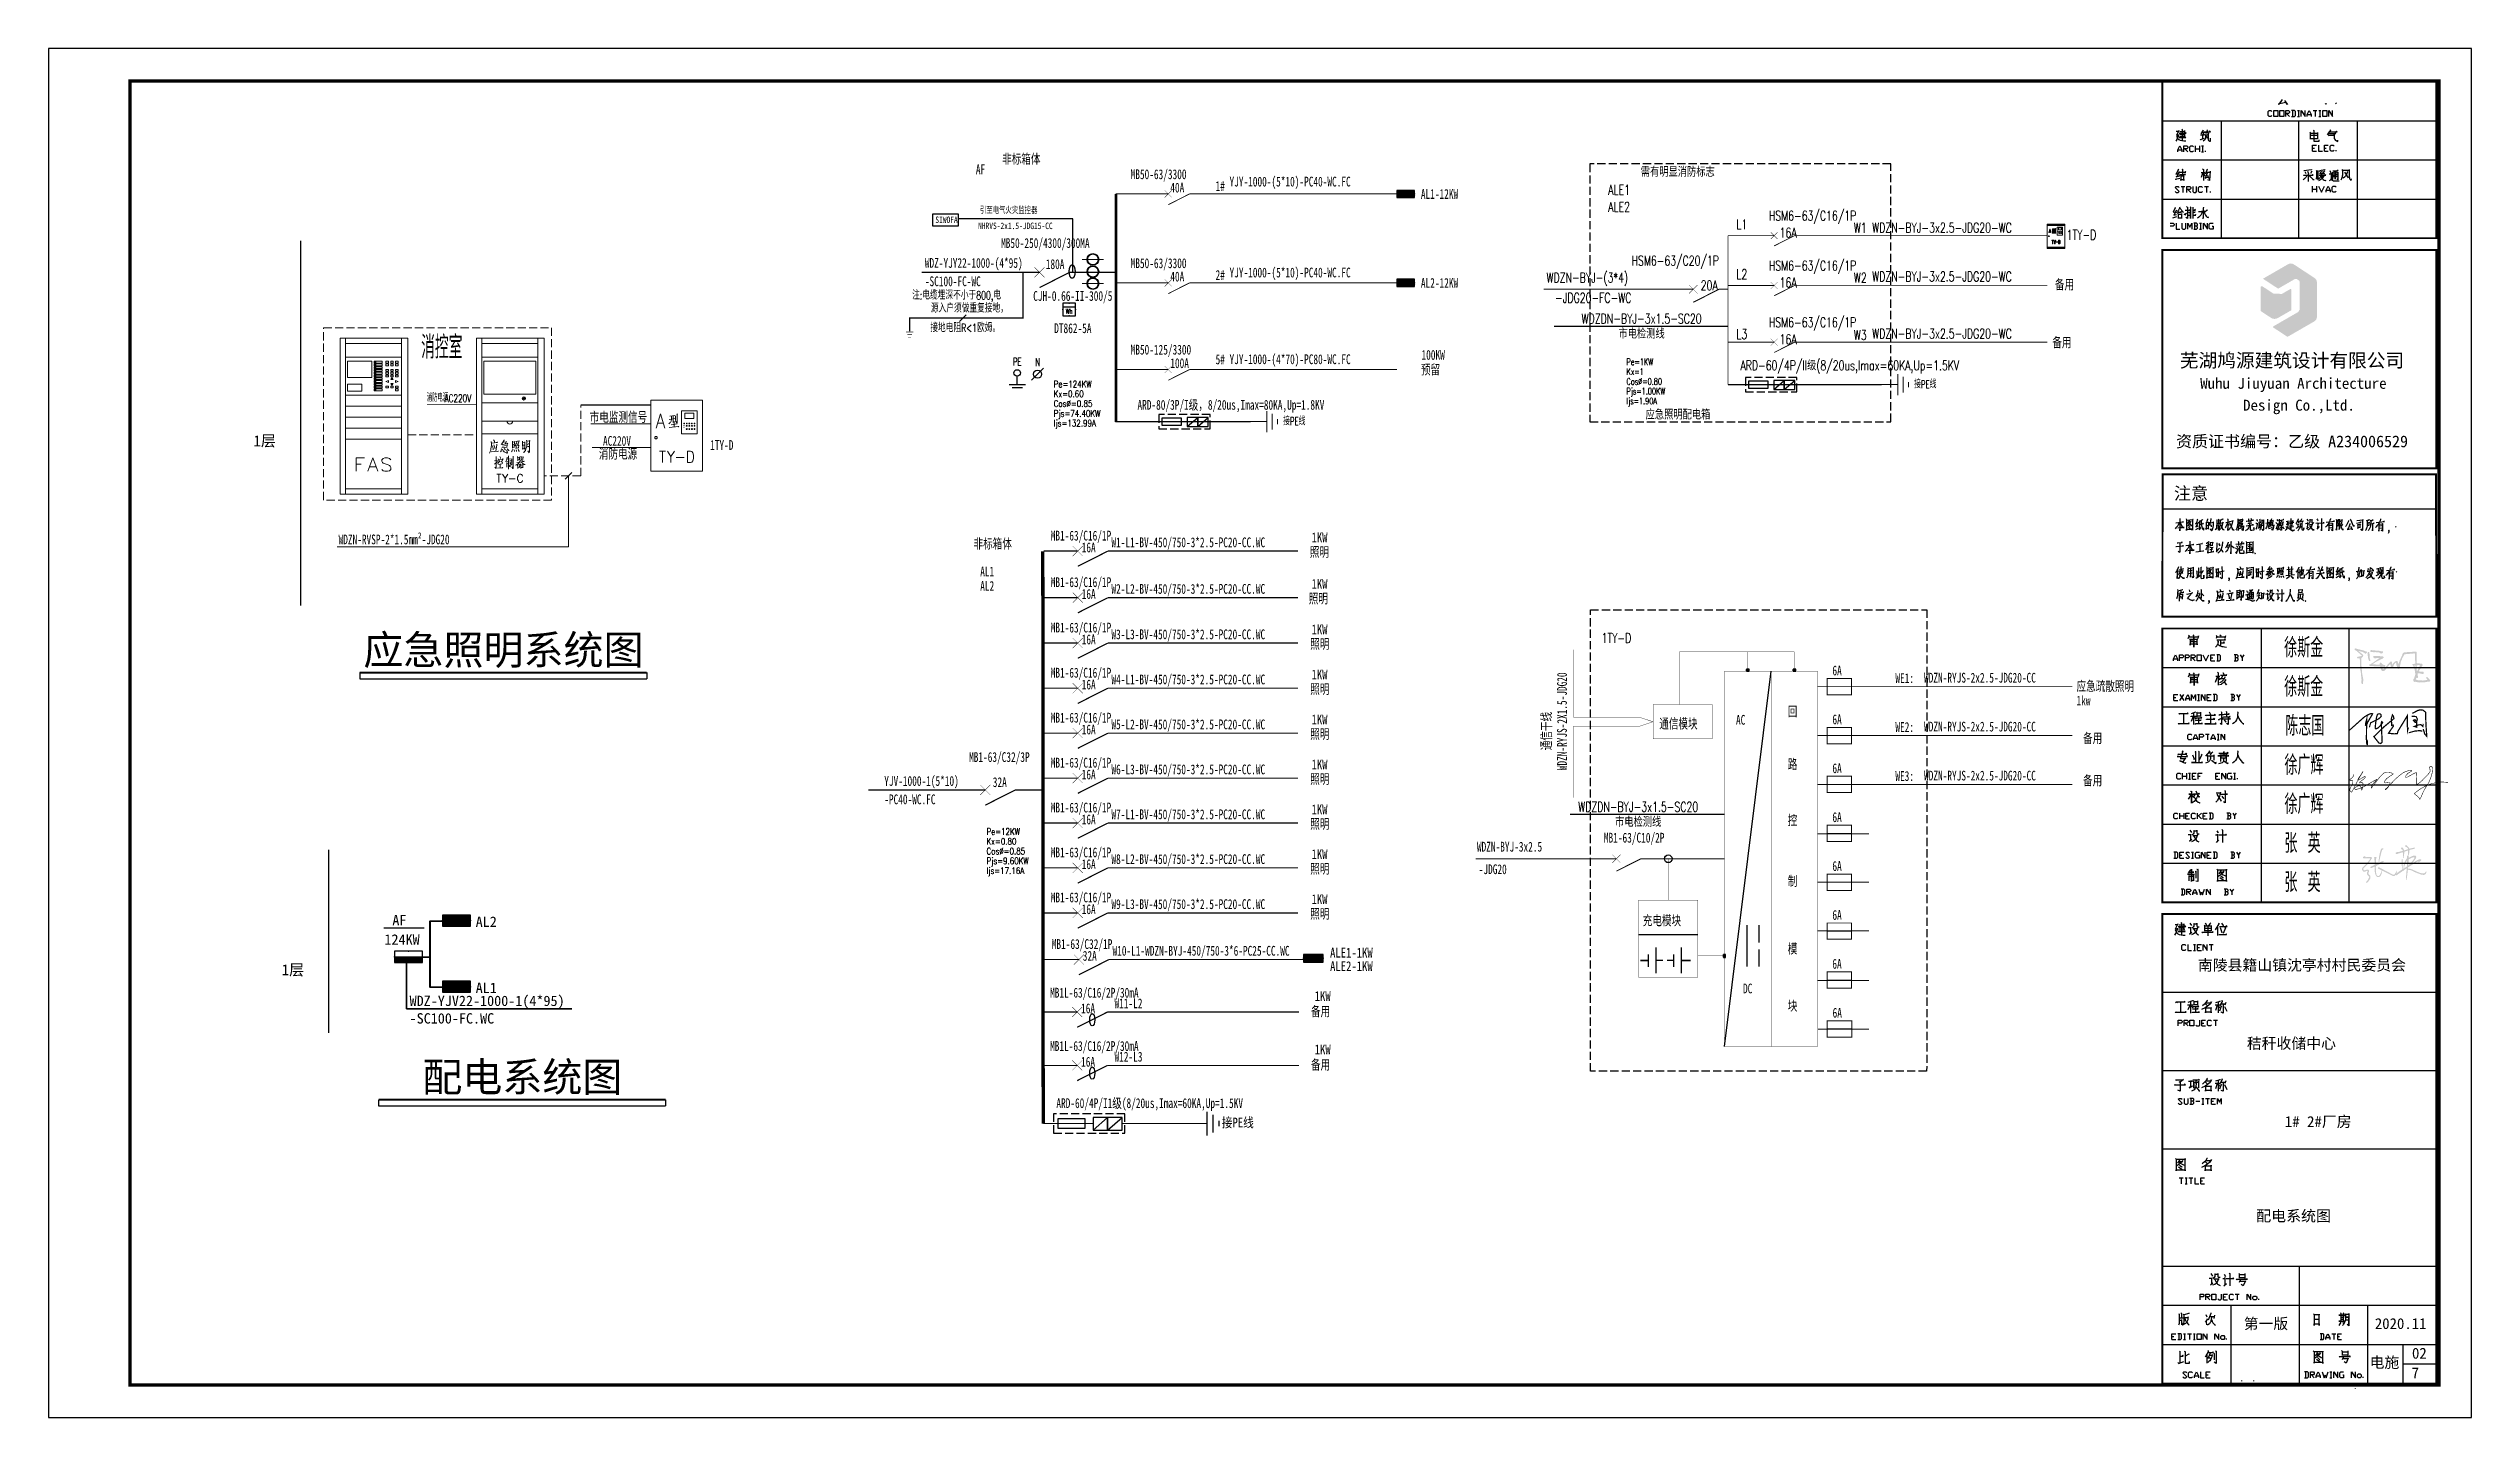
# Model space of a CAD drawing. Extents: x 12152 to 491505, y 111028 to 412681.
# Drawn here: x 12152 to 86452, y 262306 to 304306 of the extents above; entities that cross this region are included whole.
import ezdxf
from ezdxf.enums import TextEntityAlignment as Align

# ---------------------------------------------------------------- set-up
doc = ezdxf.new("R2010")
doc.units = 0
doc.header["$LTSCALE"] = 1000
doc.header["$MEASUREMENT"] = 0
for name, pattern in [('CENTER2', [1.14, 0.75, -0.13, 0.13, -0.13]), ('CENTERX2', [4, 2.5, -0.5, 0.5, -0.5]), ('DASH', [0.35, 0.25, -0.1]), ('DASHDOT', [25.4, 12.7, -6.35, 0, -6.35]), ('DASHEDX2', [38.1, 25.4, -12.7])]:
    doc.linetypes.add(name, pattern=pattern)
for name, color, linetype in [('BXT', 7, 'Continuous'), ('DOTLN', 2, 'Continuous'), ('E-TEXT-PLAN-DIM', 7, 'Continuous'), ('E-UNIV-WIRE', 4, 'Continuous'), ('ELEMENT', 3, 'Continuous'), ('EQUIP', 3, 'Continuous'), ('EQUIP-动力', 3, 'Continuous'), ('EQUIP-照明', 3, 'Continuous'), ('EQUIP-箱柜', 3, 'Continuous'), ('GRD_WIRE', 4, 'Continuous'), ('LIN1', 7, 'Continuous'), ('M', 7, 'Continuous'), ('PUB_TITLE', 4, 'Continuous'), ('SHTLN', 4, 'Continuous'), ('SIG_TEXT', 7, 'Continuous'), ('SYST', 7, 'Continuous'), ('TEL_TEXT', 7, 'Continuous'), ('TEL_TITLE', 7, 'Continuous'), ('TK', 7, 'Continuous'), ('WIRE-照明', 1, 'Continuous'), ('WTEXT', 255, 'Continuous'), ('XTT', 3, 'Continuous'), ('填充', 8, 'Continuous'), ('文字', 7, 'Continuous'), ('电气', 7, 'Continuous'), ('系统层', 7, 'Continuous')]:
    doc.layers.add(name, color=color, linetype=linetype)
doc.styles.add('-宋体', font='', dxfattribs={"width": 0.75})
doc.styles.add('_COMPLEX', font='COMPLEX.shx', dxfattribs={"width": 0.6})
doc.styles.add('_HZTXT', font='txt.shx', dxfattribs={"width": 0.8, "bigfont": 'hztxt.shx'})
doc.styles.add('_TCH_DIM', font='SIMPLEX', dxfattribs={"bigfont": 'GBCBIG'})
doc.styles.add('_TCH_LABEL', font='COMPLEX', dxfattribs={"bigfont": 'GBCBIG'})
doc.styles.add('_TEL_DIM', font='SIMPLEX', dxfattribs={"width": 0.8, "height": 3.5, "bigfont": 'HZTXT'})
doc.styles.add('HZTXT', font='SIMPLEX', dxfattribs={"width": 0.8, "height": 500, "bigfont": 'HZTXT'})
doc.styles.add('IDQSTYLE', font='simplex.shx', dxfattribs={"width": 0.7, "bigfont": 'hztxt.shx'})
doc.styles.get("Standard").update_dxf_attribs({"font": 'gbenor.shx', "bigfont": 'gbcbig.shx'})
doc.styles.add('STYLE4', font='', dxfattribs={"width": 0.8})
doc.styles.add('TSSD_DIMENSION', font='Tssdeng.shx', dxfattribs={"width": 0.7, "bigfont": 'hztxt.shx'})
doc.styles.add('TSSD_REIN', font='pdatxt.shx', dxfattribs={"width": 0.7, "bigfont": 'tssdchn.shx'})
doc.styles.add('图签2', font='', dxfattribs={"height": 1000})
doc.styles.add('宋体', font='')
doc.styles.add('黑体', font='simhei.ttf')
doc.styles.get('-宋体').set_extended_font_data('SimSun')
doc.styles.get('STYLE4').set_extended_font_data('SimSun')
doc.styles.get('图签2').set_extended_font_data('SimSun')
doc.styles.get('宋体').set_extended_font_data('SimSun')

msp = doc.modelspace()

# ---------------------------------------------------------------- texts
at = {"color": 7, "linetype": 'ByBlock', "lineweight": 0, "style": '_TCH_DIM', "width": 0.705882}
for s, p in [('消防电源', (23752.1, 293473.9, 15306.4)), ('AC220V', (24297.9, 293457, 15306.4))]:
    msp.add_text(s, height=232, dxfattribs=at).set_placement(p)
at = {"layer": 'EQUIP', "color": 3, "linetype": 'Continuous', "style": 'TSSD_DIMENSION', "width": 0.7}
msp.add_text('通信模块', height=350, dxfattribs=at).set_placement((61545.1, 283408.5, 5690.9))
at = {"layer": 'M', "color": 0, "linetype": 'DASHEDX2', "width": 0.7}
for s, height, style, p in [('非标箱体', 300, '-宋体', (41396, 300768)), ('AF', 300, '-宋体', (40590, 300448.1)), ('MB50-63/3300', 300, '-宋体', (45335.1, 300296.1)), ('40A', 300, '-宋体', (46552, 299887.6)), ('1#', 300, '-宋体', (47940.1, 299933.7)), ('YJY-1000-(5*10)-PC40-WC.FC', 300, '-宋体', (48368.2, 300070.9)), ('引至电气火灾监控器', 200, '-宋体', (40714.1, 299254.7)), ('AL1-12KW', 300, '-宋体', (54236.1, 299692.1)), ('SIWOFA', 200, '-宋体', (39346.7, 298949.4)), ('NHRVS-2x1.5-JDG15-CC', 200, '-宋体', (40658.6, 298764)), ('L1', 300, '_HZTXT', (63911.3, 298761.7)), ('HSM6-63/C16/1P', 300, '_HZTXT', (64904.8, 299024)), ('16A', 300, '_HZTXT', (65235.9, 298504.5)), ('W1', 300, '_HZTXT', (67510.7, 298653.4)), ('WDZN-BYJ-3x2.5-JDG20-WC', 300, '_HZTXT', (68072.9, 298657)), ('1TY-D', 300, '_HZTXT', (74037.2, 298439.4)), ('MB50-250/4300/300MA', 300, '-宋体', (41363.1, 298185.5)), ('HSM6-63/C20/1P', 300, '_HZTXT', (60694.1, 297644.7)), ('WDZ-YJY22-1000-(4*95)', 300, '-宋体', (39025.4, 297575.6)), ('-SC100-FC-WC', 300, '-宋体', (39025.4, 297012.7)), ('180A', 300, '-宋体', (42734, 297538.6)), ('MB50-63/3300', 300, '-宋体', (45335.1, 297566.8)), ('40A', 300, '-宋体', (46552, 297158.2)), ('2#', 300, '-宋体', (47940.1, 297204.3)), ('YJY-1000-(5*10)-PC40-WC.FC', 300, '-宋体', (48368.2, 297282)), ('AL2-12KW', 300, '-宋体', (54236.1, 296962.8)), ('WDZN-BYJ-(3*4)', 300, '_HZTXT', (58087.8, 297124.9)), ('L2', 300, '_HZTXT', (63911.3, 297232)), ('HSM6-63/C16/1P', 300, '_HZTXT', (64904.8, 297494.3)), ('16A', 300, '_HZTXT', (65235.9, 296974.8)), ('W2', 300, '_HZTXT', (67510.7, 297123.7)), ('WDZN-BYJ-3x2.5-JDG20-WC', 300, '_HZTXT', (68072.9, 297158)), ('备用', 300, '-宋体', (73677, 296915.4, 5472)), ('CJH-0.66-II-300/5', 300, '-宋体', (42347.6, 296562.9)), ('-JDG20-FC-WC', 300, '_HZTXT', (58351.7, 296505.5)), ('20A', 300, '_HZTXT', (62814.4, 296886.6)), ('DT862-5A', 300, '-宋体', (42992.5, 295573.1)), ('HSM6-63/C16/1P', 300, '_HZTXT', (64904.8, 295754.2)), ('MB50-125/3300', 300, '-宋体', (45335.1, 294915.7)), ('100KW', 300, '-宋体', (54254.6, 294754.1)), ('L3', 300, '_HZTXT', (63911.3, 295391.1)), ('16A', 300, '_HZTXT', (65235.9, 295234.7)), ('W3', 300, '_HZTXT', (67510.7, 295363.2)), ('WDZN-BYJ-3x2.5-JDG20-WC', 300, '_HZTXT', (68072.9, 295408.5)), ('备用', 300, '-宋体', (73598, 295140.3, 5472)), ('100A', 300, '-宋体', (46552, 294500.7)), ('5#', 300, '-宋体', (47940.1, 294617.4)), ('YJY-1000-(4*70)-PC80-WC.FC', 300, '-宋体', (48368.2, 294621.3)), ('预留', 300, '-宋体', (54236.1, 294305.2)), ('ARD-60/4P/II级(8/20us,Imax=60KA,Up=1.5KV', 300, '_HZTXT', (64034.5, 294433.3)), ('市电监测信号', 300, '-宋体', (28747.4, 292852)), ('消防电源', 300, '-宋体', (29029.3, 291723.4)), ('AC220V', 300, '-宋体', (29156.6, 292116.8)), ('1TY-D', 300, '-宋体', (32441.5, 291991.7)), ('WDZN-RVSP-2*1.5mm²-JDG20', 300, '-宋体', (21048.9, 289094.3)), ('非标箱体', 300, '-宋体', (40519.2, 288965.1)), ('MB1-63/C16/1P', 300, '-宋体', (42884, 289210.9)), ('16A', 300, '-宋体', (43834.9, 288849.4)), ('W1-L1-BV-450/750-3*2.5-PC20-CC.WC', 300, '-宋体', (44746.5, 289004.7)), ('照明', 300, '-宋体', (50831.6, 288710.7)), ('AL1', 300, '-宋体', (40723.5, 288111.6)), ('AL2', 300, '-宋体', (40723.5, 287667.6)), ('MB1-63/C16/1P', 300, '-宋体', (42884, 287782.6)), ('16A', 300, '-宋体', (43834.9, 287421.1)), ('W2-L2-BV-450/750-3*2.5-PC20-CC.WC', 300, '-宋体', (44746.5, 287576.4)), ('照明', 300, '-宋体', (50797.3, 287282.4)), ('MB1-63/C16/1P', 300, '-宋体', (42884, 286389.3)), ('16A', 300, '-宋体', (43834.9, 286027.7)), ('W3-L3-BV-450/750-3*2.5-PC20-CC.WC', 300, '-宋体', (44746.5, 286183.1)), ('照明', 300, '-宋体', (50843.1, 285889.1)), ('1TY-D', 300, '_HZTXT', (59777.4, 286070.1)), ('MB1-63/C16/1P', 300, '-宋体', (42884, 285005.3)), ('6A', 300, '-宋体', (66854.6, 285074.4, 10944)), ('16A', 300, '-宋体', (43834.9, 284643.7)), ('W4-L1-BV-450/750-3*2.5-PC20-CC.WC', 300, '-宋体', (44746.5, 284799.1)), ('照明', 300, '-宋体', (50843.1, 284505.1)), ('WE1:', 300, '-宋体', (68785.5, 284838.5)), ('WDZN-RYJS-2x2.5-JDG20-CC', 300, '-宋体', (69664.7, 284851.9)), ('应急疏散照明', 300, '-宋体', (74340.4, 284595.6, 5472)), ('MB1-63/C16/1P', 300, '-宋体', (42884, 283626.3)), ('AC', 300, '-宋体', (63898.2, 283560.4)), ('回', 300, '-宋体', (65486.2, 283822.1)), ('6A', 300, '-宋体', (66854.6, 283574.4, 10944)), ('1kw', 300, '-宋体', (74340.4, 284149.6, 5472)), ('16A', 300, '-宋体', (43834.9, 283264.7)), ('W5-L2-BV-450/750-3*2.5-PC20-CC.WC', 300, '-宋体', (44746.5, 283420.1)), ('照明', 300, '-宋体', (50843.1, 283126.1)), ('WE2:', 300, '-宋体', (68785.5, 283338.5)), ('WDZN-RYJS-2x2.5-JDG20-CC', 300, '-宋体', (69664.7, 283351.9)), ('备用', 300, '-宋体', (74541.9, 282999.2, 5472)), ('MB1-63/C32/3P', 300, '-宋体', (40381.7, 282417.4)), ('MB1-63/C16/1P', 300, '-宋体', (42884, 282245.8)), ('W6-L3-BV-450/750-3*2.5-PC20-CC.WC', 300, '-宋体', (44746.5, 282039.6)), ('路', 300, '-宋体', (65486.2, 282201.3)), ('6A', 300, '-宋体', (66854.6, 282074.4, 10944)), ('YJV-1000-1(5*10)', 300, '-宋体', (37780.4, 281684.6)), ('32A', 300, '-宋体', (41109, 281647.6)), ('16A', 300, '-宋体', (43834.9, 281884.2)), ('照明', 300, '-宋体', (50843.1, 281745.6)), ('WE3:', 300, '-宋体', (68785.5, 281835.3)), ('WDZN-RYJS-2x2.5-JDG20-CC', 300, '-宋体', (69664.7, 281848.7)), ('备用', 300, '-宋体', (74541.9, 281699.5, 5472)), ('-PC40-WC.FC', 300, '-宋体', (37780.4, 281121.7)), ('MB1-63/C16/1P', 300, '-宋体', (42884, 280867.8)), ('W7-L1-BV-450/750-3*2.5-PC20-CC.WC', 300, '-宋体', (44746.5, 280661.6)), ('6A', 300, '-宋体', (66854.6, 280574.4, 10944)), ('16A', 300, '-宋体', (43834.9, 280506.2)), ('照明', 300, '-宋体', (50843.1, 280367.6)), ('MB1-63/C10/2P', 300, '-宋体', (59847, 279944.4)), ('控', 300, '-宋体', (65486.2, 280483.6)), ('MB1-63/C16/1P', 300, '-宋体', (42884, 279493.3)), ('16A', 300, '-宋体', (43834.9, 279131.7)), ('W8-L2-BV-450/750-3*2.5-PC20-CC.WC', 300, '-宋体', (44746.5, 279287.1)), ('WDZN-BYJ-3x2.5', 300, '-宋体', (55954.1, 279667.9, 7305)), ('6A', 300, '-宋体', (66854.6, 279074.4, 10944)), ('照明', 300, '-宋体', (50843.1, 278993.1)), ('-JDG20 ', 300, '-宋体', (56010.7, 278976.3, 7305)), ('制', 300, '-宋体', (65486.2, 278614.8)), ('MB1-63/C16/1P', 300, '-宋体', (42884, 278111.8)), ('16A', 300, '-宋体', (43834.9, 277750.2)), ('W9-L3-BV-450/750-3*2.5-PC20-CC.WC', 300, '-宋体', (44746.5, 277905.6)), ('照明', 300, '-宋体', (50843.1, 277611.6)), ('充电模块', 300, '-宋体', (61039.4, 277405.8, 5690.9)), ('6A', 300, '-宋体', (66854.6, 277574.4, 10944)), ('MB1-63/C32/1P', 300, '-宋体', (42917.3, 276681.3)), ('32A', 300, '-宋体', (43868.1, 276319.8)), ('W10-L1-WDZN-BYJ-450/750-3*6-PC25-CC.WC', 300, '-宋体', (44779.8, 276475.1)), ('模', 300, '-宋体', (65486.2, 276542.5)), ('6A', 300, '-宋体', (66852.7, 276076, 10944)), ('MB1L-63/C16/2P/30mA', 300, '-宋体', (42865.7, 275189.7)), ('16A', 300, '-宋体', (43816.6, 274707.8)), ('W11-L2', 300, '-宋体', (44841.1, 274863.1)), ('备用', 300, '-宋体', (50866.2, 274618.5)), ('DC', 300, '-宋体', (64113.7, 275319.3)), ('块', 300, '-宋体', (65486.2, 274787.2)), ('6A', 300, '-宋体', (66859.7, 274574.4, 10944)), ('MB1L-63/C16/2P/30mA', 300, '-宋体', (42865.7, 273552.8)), ('W12-L3', 300, '-宋体', (44841.1, 273226.3)), ('16A', 300, '-宋体', (43816.6, 273071)), ('备用', 300, '-宋体', (50866.2, 272981.7))]:
    msp.add_text(s, height=height, dxfattribs=dict(at, style=style)).set_placement(p)
at = {"layer": 'M', "color": 0, "linetype": 'DASHEDX2', "style": '_HZTXT', "width": 0.7}
for s, p in [('需有明显消防标志', (62112.6, 300538.3)), ('ALE1', (60315.7, 299968.3)), ('ALE2', (60315.7, 299444))]:
    msp.add_text(s, height=300, dxfattribs=at).set_placement(p, align=Align.MIDDLE)
at = {"layer": 'M', "color": 1, "linetype": 'DASHEDX2', "style": '-宋体', "width": 0.7}
msp.add_text('ARD-80/3P/I级，8/20us,Imax=80KA,Up=1.8KV', height=300, dxfattribs=at).set_placement((48410.8, 293351.7), align=Align.MIDDLE)
at = {"layer": 'M', "color": 0, "linetype": 'DASHEDX2', "style": '-宋体', "width": 0.7}
for s, p in [('WDZN-RYJS-2X1.5-JDG20', (58712, 282164, 16411.6)), ('通信干线', (58229.7, 282776.4, 16411.6))]:
    msp.add_text(s, height=300, rotation=90, dxfattribs=at).set_placement(p)
at = {"layer": 'M', "color": 1, "linetype": 'DASHEDX2', "style": '-宋体', "width": 0.7}
msp.add_text('ARD-60/4P/I1级(8/20us,Imax=60KA,Up=1.5KV', height=300, dxfattribs=at).set_placement((43058.5, 271800.7))
at = {"layer": 'PUB_TITLE', "width": 1}
for s, height, style, p in [('芜湖鸠源建筑设计有限公司', 420, '图签2', (77510.5, 294525.7)), ('Wuhu Jiuyuan Architecture', 336, 'STYLE4', (78132.8, 293864.9)), (' Design Co.,Ltd.', 336, 'STYLE4', (79217.7, 293194.6)), ('资质证书编号：乙级 A234006529', 360, 'STYLE4', (77390.7, 292071.8)), ('注意', 384, '图签2', (77327.4, 290464.2))]:
    msp.add_text(s, height=height, dxfattribs=dict(at, style=style)).set_placement(p)
at = {"layer": 'PUB_TITLE', "style": '图签2'}
for s, height, p in [('配电系统图', 336, (79849.7, 268324.5)), ('02', 334.13, (84625.8, 264112.4))]:
    msp.add_text(s, height=height, dxfattribs=at).set_placement(p)
at = {"layer": 'SIG_TEXT', "style": '_TEL_DIM'}
for s, width, p in [('Pe=1KW', 0.6, (60540.8, 294590.2)), ('Kx=1', 0.6, (60540.8, 294290.2)), ('Cos%%C=0.85', 0.8, (42977.3, 293309.3)), ('Pe=124KW', 0.8, (42977.3, 293909.3)), ('Kx=0.60', 0.8, (42977.3, 293609.3)), ('Cos%%C=0.80', 0.6, (60540.8, 293990.2)), ('Pjs=1.00KW', 0.6, (60540.8, 293690.2)), ('Ijs=1.90A', 0.6, (60540.8, 293390.2)), ('Pjs=74.40KW', 0.8, (42977.3, 293009.3)), ('Ijs=132.99A', 0.8, (42977.3, 292709.3)), ('Pe=12KW', 0.8, (40915.9, 280181.5)), ('Cos%%C=0.85', 0.8, (40915.9, 279581.5)), ('Kx=0.80', 0.8, (40915.9, 279881.5)), ('Pjs=9.60KW', 0.8, (40915.9, 279281.5)), ('Ijs=17.16A', 0.8, (40915.9, 278981.5))]:
    msp.add_text(s, height=200, dxfattribs=dict(at, width=width)).set_placement(p)
at = {"layer": 'TEL_TEXT', "color": 7, "style": 'IDQSTYLE', "width": 0.7}
for s, p in [('注:电缆埋深不小于800,电', (38636, 296606.4)), ('源入户须做重复接地，', (39210.1, 296207.8)), ('接地电阻R<1欧姆。', (39193.4, 295608))]:
    msp.add_text(s, height=250, dxfattribs=at).set_placement(p)
at = {"layer": 'TEL_TEXT', "color": 7, "style": '黑体'}
for p in [(18780.9, 292100.6), (19646.5, 275873.5)]:
    msp.add_text('1层', height=336.08, dxfattribs=at).set_placement(p, align=Align.CENTER)
at = {"layer": 'TEL_TEXT', "color": 7, "style": '宋体', "width": 0.8}
for s, p in [('1KW', (50882, 289156.8)), ('1KW', (50882, 287728.5)), ('1KW', (50882, 286335.2)), ('1KW', (50882, 284951.2)), ('1KW', (50882, 283572.2)), ('1KW', (50882, 282191.7)), ('1KW', (50882, 280813.7)), ('1KW', (50882, 279439.2)), ('1KW', (50882, 278057.7)), ('ALE1-1KW', (51451.5, 276417.9)), ('ALE2-1KW', (51451.5, 276003.1)), ('1KW', (50979.4, 275085.6)), ('1KW', (50979.4, 273448.7)), ('接PE线', (48130.8, 271207.7))]:
    msp.add_text(s, height=300, rotation=0, dxfattribs=at).set_placement(p)
at = {"layer": 'TEL_TEXT', "style": '黑体'}
for s, p in [('应急照明系统图', (26104.9, 285406.1)), ('配电系统图', (26683.6, 272302.5))]:
    msp.add_text(s, height=900, dxfattribs=at).set_placement(p, align=Align.CENTER)
for s, height, p in [('AF', 317.59, (22697.6, 277404.7)), ('AL2', 317.59, (25252.9, 277357.7)), ('124KW', 317.59, (22454.5, 276812.9)), ('WDZ-YJV22-1000-1(4*95)', 317.592, (23226.3, 274930.9)), ('AL1', 317.59, (25252.9, 275329.7)), ('-SC100-FC.WC', 317.592, (23226.3, 274392.9))]:
    msp.add_text(s, height=height, dxfattribs=at).set_placement(p)
at = {"layer": 'WTEXT', "lineweight": 0, "style": '_HZTXT', "width": 0.6}
msp.add_text('消控室', height=704, dxfattribs=at).set_placement((23579.8, 294789.9))
at = {"layer": 'XTT', "color": 4, "ltscale": 5, "style": 'IDQSTYLE', "width": 0.7}
for s, p in [('WDZDN-BYJ-3x1.5-SC20', (61003.8, 296017.6)), ('市电检测线', (61003.8, 295577.7)), ('WDZDN-BYJ-3x1.5-SC20', (60898.7, 281040.5)), ('市电检测线', (60898.7, 280600.6))]:
    msp.add_text(s, height=300, dxfattribs=at).set_placement(p, align=Align.MIDDLE)
at = {"layer": 'XTT', "color": 3, "linetype": 'ByBlock', "style": 'IDQSTYLE', "width": 0.65}
for s, p in [('PE', (41857.1, 294575.8)), ('N', (42482.1, 294564.1))]:
    msp.add_text(s, height=238.8, dxfattribs=at).set_placement(p, align=Align.CENTER)
for p in [(69360.3, 293885.3), (50011.3, 292751)]:
    msp.add_text('接PE线', height=238.8, dxfattribs=at).set_placement(p)
at = {"layer": '文字', "color": 3, "linetype": 'Continuous', "style": 'HZTXT', "width": 0.7}
msp.add_text('应急照明配电箱', height=300, dxfattribs=at).set_placement((62118.3, 293094.6, -761.8), align=Align.MIDDLE)

# ---------------------------------------------------------------- blocks, each defined once
blk = doc.blocks.new('$equip_U$00000289(DESKTOP-3IEDLVI)')
at = {"color": 7, "lineweight": 0}
for p, q in [((-0.53, 2.899), (-0.53, 0)), ((-0.53, 2.803), (0.51, 2.803)), ((0.51, 2.899), (0.51, 0)), ((-0.332, 0.424), (-0.332, 0.673)), ((-0.332, 0.673), (-0.178, 0.673)), ((-0.332, 0.554), (-0.237, 0.554)), ((-0.118, 0.424), (-0.023, 0.673)), ((-0.082, 0.507), (0.036, 0.507)), ((-0.023, 0.673), (0.072, 0.424)), ((0.167, 0.662), (0.144, 0.638)), ((0.144, 0.638), (0.144, 0.614)), ((0.144, 0.614), (0.156, 0.59)), ((0.167, 0.435), (0.144, 0.459)), ((0.156, 0.59), (0.167, 0.578)), ((0.203, 0.673), (0.167, 0.662)), ((0.167, 0.578), (0.191, 0.566)), ((0.191, 0.566), (0.263, 0.543)), ((0.251, 0.673), (0.203, 0.673)), ((0.287, 0.662), (0.251, 0.673)), ((0.263, 0.543), (0.287, 0.531)), ((0.31, 0.638), (0.287, 0.662)), ((0.287, 0.531), (0.298, 0.519)), ((0.31, 0.459), (0.287, 0.435)), ((0.298, 0.519), (0.31, 0.495)), ((0.31, 0.495), (0.31, 0.459)), ((-0.53, 0.096), (0.51, 0.096)), ((0.203, 0.424), (0.167, 0.435)), ((0.251, 0.424), (0.203, 0.424)), ((0.287, 0.435), (0.251, 0.424))]:
    blk.add_line(p, q, dxfattribs=at)
at = {"color": 253, "lineweight": 0}
for p, q in [((-0.53, 2.549), (0.51, 2.549)), ((0.003, 2.441), (0.003, 2.467)), ((0.003, 2.39), (0.003, 2.415)), ((0.003, 2.338), (0.003, 2.364)), ((0.003, 2.287), (0.003, 2.312)), ((0.003, 2.235), (0.003, 2.261)), ((0.007, 2.471), (0.146, 2.471)), ((0.146, 2.437), (0.007, 2.437)), ((0.007, 2.419), (0.146, 2.419)), ((0.146, 2.386), (0.007, 2.386)), ((0.007, 2.368), (0.146, 2.368)), ((0.146, 2.334), (0.007, 2.334)), ((0.007, 2.316), (0.146, 2.316)), ((0.146, 2.283), (0.007, 2.283)), ((0.007, 2.265), (0.146, 2.265)), ((0.15, 2.467), (0.15, 2.441)), ((0.15, 2.415), (0.15, 2.39)), ((0.15, 2.364), (0.15, 2.338)), ((0.15, 2.312), (0.15, 2.287)), ((0.15, 2.261), (0.15, 2.235)), ((-0.53, 1.841), (0.51, 1.841)), ((0.003, 2.184), (0.003, 2.209)), ((0.003, 2.132), (0.003, 2.158)), ((0.003, 2.081), (0.003, 2.106)), ((0.003, 2.029), (0.003, 2.055)), ((0.003, 1.978), (0.003, 2.003)), ((0.003, 1.926), (0.003, 1.952)), ((0.146, 2.231), (0.007, 2.231)), ((0.007, 2.213), (0.146, 2.213)), ((0.146, 2.18), (0.007, 2.18)), ((0.007, 2.162), (0.146, 2.162)), ((0.146, 2.128), (0.007, 2.128)), ((0.007, 2.11), (0.146, 2.11)), ((0.146, 2.077), (0.007, 2.077)), ((0.007, 2.059), (0.146, 2.059)), ((0.146, 2.025), (0.007, 2.025)), ((0.007, 2.007), (0.146, 2.007)), ((0.146, 1.974), (0.007, 1.974)), ((0.007, 1.956), (0.146, 1.956)), ((0.146, 1.922), (0.007, 1.922)), ((0.15, 2.209), (0.15, 2.184)), ((0.15, 2.158), (0.15, 2.132)), ((0.15, 2.106), (0.15, 2.081)), ((0.15, 2.055), (0.15, 2.029)), ((0.15, 2.003), (0.15, 1.978)), ((0.15, 1.952), (0.15, 1.926)), ((-0.53, 1.636), (0.51, 1.636)), ((-0.53, 1.431), (0.51, 1.431)), ((-0.53, 1.226), (0.51, 1.226)), ((-0.53, 1.02), (0.51, 1.02))]:
    blk.add_line(p, q, dxfattribs=at)
at = {"color": 5, "lineweight": 0}
for p, q in [((-0.495, 2.166), (-0.495, 2.469)), ((-0.495, 2.469), (-0.04, 2.469)), ((-0.04, 2.469), (-0.04, 2.166)), ((-0.04, 2.166), (-0.495, 2.166))]:
    blk.add_line(p, q, dxfattribs=at)
at = {"color": 254, "lineweight": 0}
for p, q in [((0.22, 2.437), (0.22, 2.471)), ((0.22, 2.471), (0.268, 2.471)), ((0.268, 2.437), (0.22, 2.437)), ((0.22, 2.386), (0.22, 2.419)), ((0.22, 2.419), (0.268, 2.419)), ((0.268, 2.386), (0.22, 2.386)), ((0.22, 2.283), (0.22, 2.316)), ((0.22, 2.316), (0.268, 2.316)), ((0.268, 2.283), (0.22, 2.283)), ((0.22, 2.231), (0.22, 2.265)), ((0.22, 2.265), (0.268, 2.265)), ((0.268, 2.471), (0.268, 2.437)), ((0.268, 2.419), (0.268, 2.386)), ((0.268, 2.316), (0.268, 2.283)), ((0.268, 2.265), (0.268, 2.231)), ((0.31, 2.437), (0.31, 2.471)), ((0.31, 2.471), (0.358, 2.471)), ((0.358, 2.437), (0.31, 2.437)), ((0.31, 2.386), (0.31, 2.419)), ((0.31, 2.419), (0.358, 2.419)), ((0.358, 2.386), (0.31, 2.386)), ((0.31, 2.283), (0.31, 2.316)), ((0.31, 2.316), (0.358, 2.316)), ((0.358, 2.283), (0.31, 2.283)), ((0.31, 2.231), (0.31, 2.265)), ((0.31, 2.265), (0.358, 2.265)), ((0.358, 2.471), (0.358, 2.437)), ((0.358, 2.419), (0.358, 2.386)), ((0.358, 2.316), (0.358, 2.283)), ((0.358, 2.265), (0.358, 2.231)), ((0.4, 2.471), (0.4, 2.437)), ((0.448, 2.471), (0.4, 2.471)), ((0.4, 2.437), (0.448, 2.437)), ((0.4, 2.419), (0.4, 2.386)), ((0.448, 2.419), (0.4, 2.419)), ((0.4, 2.386), (0.448, 2.386)), ((0.4, 2.316), (0.4, 2.283)), ((0.448, 2.316), (0.4, 2.316)), ((0.4, 2.283), (0.448, 2.283)), ((0.4, 2.265), (0.4, 2.231)), ((0.448, 2.265), (0.4, 2.265)), ((0.448, 2.437), (0.448, 2.471)), ((0.448, 2.386), (0.448, 2.419)), ((0.448, 2.283), (0.448, 2.316)), ((0.448, 2.231), (0.448, 2.265)), ((-0.495, 1.916), (-0.495, 2.047)), ((-0.495, 2.047), (-0.226, 2.047)), ((-0.226, 1.916), (-0.495, 1.916)), ((-0.226, 2.047), (-0.226, 1.916)), ((0.268, 2.231), (0.22, 2.231)), ((0.22, 2.18), (0.22, 2.213)), ((0.22, 2.213), (0.268, 2.213)), ((0.268, 2.18), (0.22, 2.18)), ((0.268, 2.11), (0.22, 2.094)), ((0.22, 2.094), (0.268, 2.077)), ((0.22, 1.974), (0.22, 2.007)), ((0.22, 2.007), (0.268, 2.007)), ((0.268, 1.974), (0.22, 1.974)), ((0.268, 2.213), (0.268, 2.18)), ((0.268, 2.077), (0.268, 2.11)), ((0.268, 2.007), (0.268, 1.974)), ((0.358, 2.231), (0.31, 2.231)), ((0.31, 2.18), (0.31, 2.213)), ((0.31, 2.213), (0.358, 2.213)), ((0.358, 2.18), (0.31, 2.18)), ((0.334, 2.162), (0.31, 2.128)), ((0.31, 2.128), (0.358, 2.128)), ((0.358, 2.059), (0.31, 2.059)), ((0.31, 2.059), (0.334, 2.025)), ((0.31, 1.974), (0.31, 2.007)), ((0.31, 2.007), (0.358, 2.007)), ((0.358, 1.974), (0.31, 1.974)), ((0.358, 2.128), (0.334, 2.162)), ((0.334, 2.025), (0.358, 2.059)), ((0.358, 2.213), (0.358, 2.18)), ((0.358, 2.007), (0.358, 1.974)), ((0.4, 2.231), (0.448, 2.231)), ((0.4, 2.213), (0.4, 2.18)), ((0.448, 2.213), (0.4, 2.213)), ((0.4, 2.18), (0.448, 2.18)), ((0.448, 2.094), (0.4, 2.11)), ((0.4, 2.11), (0.4, 2.077)), ((0.4, 2.077), (0.448, 2.094)), ((0.4, 2.007), (0.4, 1.974)), ((0.448, 2.007), (0.4, 2.007)), ((0.4, 1.974), (0.448, 1.974)), ((0.4, 1.956), (0.4, 1.922)), ((0.448, 1.956), (0.4, 1.956)), ((0.4, 1.922), (0.448, 1.922)), ((0.448, 2.18), (0.448, 2.213)), ((0.448, 1.974), (0.448, 2.007)), ((0.448, 1.922), (0.448, 1.956))]:
    blk.add_line(p, q, dxfattribs=at)
at = {"lineweight": 0}
blk.add_lwpolyline([(-0.629, 2.899), (0.629, 2.899), (0.629, 0), (-0.629, 0)], close=True, dxfattribs=at)
for centre in [(0.027, 2.455), (0.027, 2.403), (0.027, 2.352), (0.027, 2.3), (0.027, 2.248), (0.027, 2.197), (0.027, 2.145), (0.027, 2.094), (0.027, 2.042), (0.027, 1.991), (0.027, 1.939)]:
    blk.add_circle(centre, 0.00785, dxfattribs=at)
at = {"color": 253, "lineweight": 0}
for centre, start, end in [((0.007, 2.467), 90, 180), ((0.007, 2.441), 180, 270), ((0.007, 2.415), 90, 180), ((0.007, 2.39), 180, 270), ((0.007, 2.364), 90, 180), ((0.007, 2.338), 180, 270), ((0.007, 2.312), 90, 180), ((0.007, 2.287), 180, 270), ((0.007, 2.261), 90, 180), ((0.146, 2.467), 0, 90), ((0.146, 2.441), 270, 0), ((0.146, 2.415), 0, 90), ((0.146, 2.39), 270, 0), ((0.146, 2.364), 0, 90), ((0.146, 2.338), 270, 0), ((0.146, 2.312), 0, 90), ((0.146, 2.287), 270, 0), ((0.146, 2.261), 0, 90), ((0.007, 2.235), 180, 270), ((0.007, 2.209), 90, 180), ((0.007, 2.184), 180, 270), ((0.007, 2.158), 90, 180), ((0.007, 2.132), 180, 270), ((0.007, 2.106), 90, 180), ((0.007, 2.081), 180, 270), ((0.007, 2.055), 90, 180), ((0.007, 2.029), 180, 270), ((0.007, 2.003), 90, 180), ((0.007, 1.978), 180, 270), ((0.007, 1.952), 90, 180), ((0.007, 1.926), 180, 270), ((0.146, 2.235), 270, 0), ((0.146, 2.209), 0, 90), ((0.146, 2.184), 270, 0), ((0.146, 2.158), 0, 90), ((0.146, 2.132), 270, 0), ((0.146, 2.106), 0, 90), ((0.146, 2.081), 270, 0), ((0.146, 2.055), 0, 90), ((0.146, 2.029), 270, 0), ((0.146, 2.003), 0, 90), ((0.146, 1.978), 270, 0), ((0.146, 1.952), 0, 90), ((0.146, 1.926), 270, 0)]:
    blk.add_arc(centre, 0.004, start, end, dxfattribs=at)
at = {"color": 7, "lineweight": 0, "style": '_TEL_DIM', "flags": 1}
for tag in ['A', 'REMARK']:
    blk.add_attdef(tag, text='', height=0.00002, dxfattribs=at).set_placement((0, 0), align=Align.MIDDLE_CENTER)
blk = doc.blocks.new('$equip_U$00000290(DESKTOP-3IEDLVI)')
at = {"color": 7, "lineweight": 0}
for p, q in [((-0.53, 2.899), (-0.53, 0)), ((-0.53, 2.803), (0.51, 2.803)), ((0.51, 2.899), (0.51, 0)), ((0.237, 1.776), (0.237, 1.783)), ((0.237, 1.783), (0.241, 1.783)), ((0.241, 1.776), (0.237, 1.776)), ((0.26, 1.783), (0.265, 1.783)), ((0.265, 1.776), (0.26, 1.776)), ((0.265, 1.783), (0.265, 1.776)), ((-0.353, 0.944), (-0.36, 0.976)), ((-0.36, 0.976), (-0.353, 0.936)), ((-0.353, 0.905), (-0.357, 0.87)), ((-0.24, 0.96), (-0.353, 0.944)), ((-0.353, 0.936), (-0.353, 0.905)), ((-0.311, 1.011), (-0.297, 0.982)), ((-0.305, 0.917), (-0.289, 0.862)), ((-0.297, 0.982), (-0.295, 0.966)), ((-0.264, 0.958), (-0.243, 0.964)), ((-0.253, 0.909), (-0.264, 0.842)), ((-0.253, 0.929), (-0.253, 0.909)), ((-0.243, 0.964), (-0.237, 0.96)), ((-0.237, 0.96), (-0.24, 0.96)), ((-0.158, 0.936), (-0.169, 0.925)), ((-0.146, 0.954), (-0.158, 0.936)), ((-0.155, 0.925), (-0.149, 0.923)), ((-0.149, 0.923), (-0.048, 0.94)), ((-0.147, 0.893), (-0.076, 0.905)), ((-0.132, 0.974), (-0.146, 0.954)), ((-0.133, 0.968), (-0.127, 0.966)), ((-0.117, 1.001), (-0.132, 0.974)), ((-0.127, 0.966), (-0.07, 0.974)), ((-0.116, 1.011), (-0.117, 1.001)), ((-0.075, 0.978), (-0.098, 0.932)), ((-0.07, 0.974), (-0.075, 0.978)), ((-0.053, 0.944), (-0.065, 0.874)), ((-0.048, 0.94), (-0.053, 0.944)), ((0.037, 0.982), (0.04, 0.966)), ((0.081, 0.974), (0.04, 0.966)), ((0.04, 0.966), (0.04, 0.909)), ((0.04, 0.909), (0.04, 0.856)), ((0.041, 0.917), (0.064, 0.923)), ((0.072, 0.871), (0.079, 0.978)), ((0.079, 0.978), (0.081, 0.974)), ((0.095, 0.913), (0.084, 0.899)), ((0.103, 0.927), (0.095, 0.913)), ((0.101, 0.978), (0.164, 0.988)), ((0.111, 0.944), (0.103, 0.927)), ((0.103, 0.905), (0.105, 0.893)), ((0.158, 0.901), (0.105, 0.895)), ((0.119, 0.97), (0.111, 0.944)), ((0.141, 0.919), (0.13, 0.936)), ((0.144, 0.923), (0.141, 0.919)), ((0.147, 0.935), (0.144, 0.923)), ((0.157, 0.974), (0.147, 0.935)), ((0.149, 0.86), (0.155, 0.909)), ((0.155, 0.909), (0.158, 0.901)), ((0.161, 0.99), (0.157, 0.974)), ((0.164, 0.988), (0.161, 0.99)), ((0.223, 0.982), (0.227, 0.96)), ((0.227, 0.96), (0.229, 0.83)), ((0.265, 0.964), (0.229, 0.96)), ((0.231, 0.907), (0.254, 0.913)), ((0.254, 0.913), (0.253, 0.913)), ((0.271, 0.966), (0.265, 0.964)), ((0.267, 0.844), (0.268, 0.909)), ((0.268, 0.909), (0.268, 0.974)), ((0.268, 0.974), (0.271, 0.966)), ((0.3, 1.003), (0.304, 0.982)), ((0.304, 0.936), (0.303, 0.899)), ((0.304, 0.982), (0.304, 0.936)), ((0.306, 0.982), (0.308, 0.984)), ((0.306, 0.925), (0.309, 0.925)), ((0.308, 0.984), (0.366, 0.99)), ((0.309, 0.925), (0.344, 0.932)), ((0.339, 0.935), (0.334, 0.932)), ((0.344, 0.932), (0.339, 0.935)), ((0.356, 0.984), (0.355, 0.838)), ((0.366, 0.99), (0.356, 0.997)), ((0.356, 0.997), (0.356, 0.984)), ((-0.382, 0.773), (-0.39, 0.761)), ((-0.374, 0.791), (-0.382, 0.773)), ((-0.366, 0.814), (-0.374, 0.791)), ((-0.361, 0.84), (-0.366, 0.814)), ((-0.357, 0.87), (-0.361, 0.84)), ((-0.355, 0.787), (-0.221, 0.797)), ((-0.334, 0.895), (-0.317, 0.848)), ((-0.319, 0.826), (-0.32, 0.854)), ((-0.317, 0.848), (-0.319, 0.826)), ((-0.298, 0.555), (-0.293, 0.555)), ((-0.295, 0.62), (-0.243, 0.634)), ((-0.293, 0.555), (-0.24, 0.597)), ((-0.291, 0.846), (-0.292, 0.874)), ((-0.289, 0.862), (-0.291, 0.846)), ((-0.265, 0.475), (-0.287, 0.498)), ((-0.287, 0.498), (-0.265, 0.479)), ((-0.264, 0.842), (-0.273, 0.795)), ((-0.265, 0.699), (-0.262, 0.689)), ((-0.264, 0.477), (-0.265, 0.475)), ((-0.262, 0.487), (-0.264, 0.477)), ((-0.262, 0.689), (-0.262, 0.487)), ((-0.229, 0.799), (-0.248, 0.795)), ((-0.241, 0.483), (-0.139, 0.491)), ((-0.229, 0.571), (-0.238, 0.563)), ((-0.227, 0.62), (-0.232, 0.609)), ((-0.221, 0.797), (-0.229, 0.799)), ((-0.218, 0.587), (-0.229, 0.571)), ((-0.224, 0.632), (-0.227, 0.62)), ((-0.224, 0.658), (-0.222, 0.642)), ((-0.222, 0.642), (-0.224, 0.632)), ((-0.222, 0.642), (-0.134, 0.652)), ((-0.221, 0.551), (-0.156, 0.561)), ((-0.204, 0.609), (-0.218, 0.587)), ((-0.204, 0.622), (-0.204, 0.609)), ((-0.197, 0.699), (-0.19, 0.685)), ((-0.19, 0.685), (-0.185, 0.677)), ((-0.19, 0.553), (-0.19, 0.487)), ((-0.185, 0.677), (-0.185, 0.672)), ((-0.185, 0.672), (-0.183, 0.662)), ((-0.174, 0.801), (-0.182, 0.789)), ((-0.177, 0.615), (-0.175, 0.615)), ((-0.175, 0.615), (-0.155, 0.591)), ((-0.172, 0.808), (-0.174, 0.801)), ((-0.169, 0.82), (-0.172, 0.808)), ((-0.166, 0.84), (-0.169, 0.82)), ((-0.059, 0.874), (-0.157, 0.86)), ((-0.155, 0.591), (-0.148, 0.583)), ((-0.145, 0.492), (-0.155, 0.488)), ((-0.139, 0.66), (-0.153, 0.616)), ((-0.148, 0.583), (-0.145, 0.571)), ((-0.146, 0.834), (-0.139, 0.82)), ((-0.139, 0.491), (-0.145, 0.492)), ((-0.139, 0.82), (-0.133, 0.807)), ((-0.134, 0.652), (-0.139, 0.66)), ((-0.133, 0.807), (-0.127, 0.797)), ((-0.127, 0.797), (-0.117, 0.789)), ((-0.117, 0.789), (-0.105, 0.779)), ((-0.113, 0.846), (-0.098, 0.828)), ((-0.105, 0.779), (-0.091, 0.773)), ((-0.098, 0.828), (-0.095, 0.824)), ((-0.095, 0.824), (-0.094, 0.814)), ((-0.091, 0.773), (-0.08, 0.767)), ((-0.09, 0.607), (0.014, 0.618)), ((-0.08, 0.767), (-0.069, 0.765)), ((-0.07, 0.634), (-0.076, 0.622)), ((-0.057, 0.676), (-0.07, 0.634)), ((-0.069, 0.765), (-0.058, 0.763)), ((-0.068, 0.587), (-0.065, 0.565)), ((-0.056, 0.765), (-0.067, 0.816)), ((-0.067, 0.816), (-0.059, 0.765)), ((-0.065, 0.874), (-0.059, 0.874)), ((-0.065, 0.565), (-0.065, 0.561)), ((-0.065, 0.561), (-0.064, 0.502)), ((-0.065, 0.514), (-0.064, 0.524)), ((-0.064, 0.502), (-0.065, 0.514)), ((-0.064, 0.569), (0.009, 0.581)), ((-0.059, 0.687), (-0.057, 0.676)), ((-0.059, 0.652), (0.001, 0.658)), ((-0.058, 0.844), (-0.04, 0.824)), ((-0.058, 0.763), (-0.056, 0.765)), ((-0.04, 0.824), (-0.034, 0.82)), ((-0.037, 0.479), (-0.034, 0.492)), ((-0.034, 0.465), (-0.037, 0.479)), ((-0.034, 0.82), (-0.031, 0.812)), ((-0.034, 0.709), (-0.032, 0.699)), ((-0.032, 0.699), (-0.034, 0.465)), ((-0.031, 0.812), (-0.029, 0.807)), ((-0.01, 0.51), (-0.024, 0.53)), ((-0.024, 0.53), (-0.009, 0.512)), ((-0.005, 0.516), (-0.01, 0.51)), ((-0.004, 0.528), (-0.005, 0.516)), ((-0.001, 0.545), (-0.004, 0.528)), ((0.006, 0.62), (-0.002, 0.616)), ((0.001, 0.571), (-0.001, 0.545)), ((0.004, 0.587), (0.001, 0.571)), ((0.009, 0.581), (0.004, 0.587)), ((0.012, 0.618), (0.006, 0.62)), ((0.014, 0.618), (0.012, 0.618)), ((0.027, 0.795), (0.023, 0.787)), ((0.023, 0.658), (0.026, 0.648)), ((0.023, 0.559), (0.025, 0.571)), ((0.026, 0.54), (0.023, 0.559)), ((0.047, 0.475), (0.025, 0.504)), ((0.025, 0.504), (0.05, 0.479)), ((0.026, 0.648), (0.026, 0.54)), ((0.032, 0.808), (0.027, 0.795)), ((0.038, 0.83), (0.032, 0.808)), ((0.038, 0.866), (0.076, 0.871)), ((0.04, 0.856), (0.038, 0.866)), ((0.05, 0.479), (0.047, 0.475)), ((0.051, 0.483), (0.05, 0.479)), ((0.051, 0.705), (0.054, 0.693)), ((0.053, 0.492), (0.051, 0.483)), ((0.054, 0.693), (0.053, 0.504)), ((0.053, 0.504), (0.053, 0.492)), ((0.067, 0.828), (0.075, 0.804)), ((0.076, 0.871), (0.072, 0.871)), ((0.075, 0.804), (0.075, 0.793)), ((0.114, 0.544), (0.097, 0.538)), ((0.103, 0.852), (0.155, 0.858)), ((0.106, 0.846), (0.103, 0.852)), ((0.105, 0.893), (0.106, 0.846)), ((0.108, 0.824), (0.114, 0.803)), ((0.114, 0.803), (0.114, 0.791)), ((0.133, 0.555), (0.114, 0.544)), ((0.122, 0.587), (0.258, 0.609)), ((0.132, 0.697), (0.135, 0.685)), ((0.132, 0.551), (0.135, 0.54)), ((0.149, 0.569), (0.133, 0.555)), ((0.171, 0.687), (0.135, 0.681)), ((0.135, 0.685), (0.136, 0.669)), ((0.174, 0.549), (0.135, 0.541)), ((0.135, 0.54), (0.138, 0.508)), ((0.136, 0.669), (0.138, 0.62)), ((0.138, 0.636), (0.174, 0.642)), ((0.138, 0.62), (0.138, 0.636)), ((0.138, 0.508), (0.138, 0.502)), ((0.138, 0.502), (0.138, 0.473)), ((0.138, 0.494), (0.174, 0.5)), ((0.138, 0.473), (0.138, 0.494)), ((0.146, 0.828), (0.155, 0.808)), ((0.155, 0.858), (0.149, 0.86)), ((0.163, 0.585), (0.149, 0.569)), ((0.155, 0.808), (0.16, 0.801)), ((0.16, 0.801), (0.163, 0.787)), ((0.173, 0.603), (0.163, 0.585)), ((0.168, 0.642), (0.171, 0.695)), ((0.174, 0.642), (0.168, 0.642)), ((0.168, 0.498), (0.173, 0.555)), ((0.174, 0.5), (0.168, 0.498)), ((0.171, 0.695), (0.171, 0.687)), ((0.182, 0.628), (0.173, 0.603)), ((0.173, 0.555), (0.174, 0.549)), ((0.191, 0.561), (0.195, 0.544)), ((0.235, 0.548), (0.193, 0.541)), ((0.195, 0.703), (0.198, 0.687)), ((0.195, 0.544), (0.196, 0.479)), ((0.196, 0.597), (0.254, 0.548)), ((0.196, 0.492), (0.235, 0.496)), ((0.196, 0.479), (0.196, 0.492)), ((0.235, 0.691), (0.198, 0.685)), ((0.198, 0.687), (0.199, 0.658)), ((0.199, 0.658), (0.199, 0.634)), ((0.199, 0.646), (0.237, 0.65)), ((0.199, 0.634), (0.199, 0.646)), ((0.21, 0.626), (0.224, 0.62)), ((0.224, 0.62), (0.229, 0.616)), ((0.226, 0.846), (0.229, 0.848)), ((0.229, 0.83), (0.226, 0.846)), ((0.229, 0.848), (0.256, 0.854)), ((0.229, 0.496), (0.232, 0.548)), ((0.235, 0.496), (0.229, 0.496)), ((0.231, 0.65), (0.235, 0.695)), ((0.237, 0.65), (0.231, 0.65)), ((0.232, 0.548), (0.235, 0.548)), ((0.235, 0.695), (0.235, 0.691)), ((0.251, 0.611), (0.239, 0.607)), ((0.254, 0.551), (0.239, 0.559)), ((0.251, 0.775), (0.246, 0.771)), ((0.265, 0.791), (0.251, 0.775)), ((0.258, 0.609), (0.251, 0.611)), ((0.254, 0.548), (0.276, 0.553)), ((0.276, 0.553), (0.254, 0.551)), ((0.256, 0.854), (0.265, 0.836)), ((0.265, 0.836), (0.267, 0.844)), ((0.278, 0.812), (0.265, 0.791)), ((0.29, 0.842), (0.278, 0.812)), ((0.298, 0.87), (0.29, 0.842)), ((0.303, 0.899), (0.298, 0.87)), ((0.303, 0.875), (0.306, 0.877)), ((0.306, 0.877), (0.342, 0.883)), ((0.352, 0.769), (0.325, 0.804)), ((0.336, 0.885), (0.33, 0.879)), ((0.342, 0.883), (0.336, 0.885)), ((0.355, 0.791), (0.352, 0.769)), ((0.355, 0.838), (0.355, 0.811)), ((0.355, 0.811), (0.355, 0.791)), ((-0.53, 0.096), (0.51, 0.096)), ((-0.254, 0.373), (-0.169, 0.373)), ((-0.212, 0.373), (-0.212, 0.213)), ((-0.145, 0.373), (-0.096, 0.296)), ((-0.096, 0.296), (-0.047, 0.373)), ((-0.096, 0.296), (-0.096, 0.213)), ((-0.023, 0.281), (0.087, 0.281)), ((0.142, 0.334), (0.135, 0.312)), ((0.135, 0.312), (0.135, 0.274)), ((0.135, 0.274), (0.142, 0.251)), ((0.148, 0.35), (0.142, 0.334)), ((0.142, 0.251), (0.148, 0.236)), ((0.16, 0.365), (0.148, 0.35)), ((0.148, 0.236), (0.16, 0.22)), ((0.172, 0.373), (0.16, 0.365)), ((0.16, 0.22), (0.172, 0.213)), ((0.196, 0.373), (0.172, 0.373)), ((0.172, 0.213), (0.196, 0.213)), ((0.209, 0.365), (0.196, 0.373)), ((0.196, 0.213), (0.209, 0.22)), ((0.221, 0.35), (0.209, 0.365)), ((0.209, 0.22), (0.221, 0.236)), ((0.227, 0.334), (0.221, 0.35)), ((0.221, 0.236), (0.227, 0.251))]:
    blk.add_line(p, q, dxfattribs=at)
at = {"color": 253, "lineweight": 0}
for p, q in [((-0.53, 2.549), (0.51, 2.549)), ((-0.53, 1.694), (0.51, 1.694)), ((-0.53, 1.355), (0.51, 1.355)), ((-0.53, 1.122), (0.51, 1.122))]:
    blk.add_line(p, q, dxfattribs=at)
at = {"color": 5, "lineweight": 0}
for p, q in [((-0.495, 1.859), (-0.495, 2.469)), ((-0.495, 2.469), (0.475, 2.469)), ((0.475, 2.469), (0.475, 1.859)), ((0.475, 1.859), (-0.495, 1.859))]:
    blk.add_line(p, q, dxfattribs=at)
at = {"lineweight": 0}
blk.add_lwpolyline([(-0.629, 2.899), (0.629, 2.899), (0.629, 0), (-0.629, 0)], close=True, dxfattribs=at)
at = {"color": 7, "lineweight": 0}
for radius in [0.03, 0.002]:
    blk.add_circle((0.251, 1.779), radius, dxfattribs=at)
at = {"color": 253, "lineweight": 0}
blk.add_arc((-0.01, 1.361), 0.0577, 185.3878, 354.6122, dxfattribs=at)
at = {"color": 7, "lineweight": 0}
for start, end in [(20.4873, 159.5127), (200.4873, 339.5127)]:
    blk.add_arc((0.251, 1.779), 0.01, start, end, dxfattribs=at)
at = {"color": 7, "lineweight": 0, "style": '_TEL_DIM', "flags": 1}
for tag in ['A', 'REMARK']:
    blk.add_attdef(tag, text='', height=0.00002, dxfattribs=at).set_placement((0, 0), align=Align.MIDDLE_CENTER)
blk = doc.blocks.new('$equip_U$00000291(DESKTOP-3IEDLVI)')
at = {"color": 0, "lineweight": 0}
for p, q in [((-0.285, 0.602), (-0.225, 0.802)), ((-0.225, 0.802), (-0.164, 0.602)), ((-0.104, 0.722), (-0.022, 0.736)), ((-0.095, 0.767), (-0.026, 0.777)), ((-0.087, 0.68), (-0.093, 0.673)), ((-0.083, 0.688), (-0.087, 0.68)), ((-0.078, 0.696), (-0.083, 0.688)), ((-0.075, 0.707), (-0.078, 0.696)), ((-0.073, 0.717), (-0.075, 0.707)), ((-0.073, 0.767), (-0.073, 0.728)), ((-0.073, 0.728), (-0.073, 0.717)), ((-0.047, 0.775), (-0.047, 0.68)), ((-0.039, 0.693), (-0.035, 0.687)), ((-0.035, 0.687), (-0.035, 0.616)), ((0.009, 0.668), (-0.016, 0.696)), ((-0.016, 0.696), (0.009, 0.673)), ((-0.015, 0.773), (-0.015, 0.707)), ((0.003, 0.799), (0.013, 0.788)), ((0.013, 0.788), (0.008, 0.789)), ((0.008, 0.789), (0.009, 0.668)), ((-0.263, 0.669), (-0.186, 0.669)), ((-0.099, 0.668), (-0.107, 0.662)), ((0.026, 0.621), (-0.103, 0.608)), ((-0.093, 0.673), (-0.099, 0.668)), ((-0.075, 0.647), (0.007, 0.659)), ((0.023, 0.625), (0.031, 0.618)), ((0.031, 0.618), (0.026, 0.621))]:
    blk.add_line(p, q, dxfattribs=at)
at = {"color": 5, "lineweight": 0}
for p, q in [((0.07, 0.519), (0.07, 0.843)), ((0.07, 0.843), (0.286, 0.843)), ((0.113, 0.735), (0.113, 0.808)), ((0.113, 0.808), (0.241, 0.808)), ((0.241, 0.735), (0.113, 0.735)), ((0.241, 0.808), (0.241, 0.735)), ((0.286, 0.843), (0.286, 0.519)), ((0.286, 0.519), (0.07, 0.519))]:
    blk.add_line(p, q, dxfattribs=at)
at = {"color": 254, "lineweight": 0}
for p, q in [((-0.28, 0.482), (-0.296, 0.482)), ((-0.296, 0.452), (-0.28, 0.452))]:
    blk.add_line(p, q, dxfattribs=at)
at = {"color": 7, "lineweight": 0}
for p, q in [((-0.238, 0.281), (-0.153, 0.281)), ((-0.196, 0.281), (-0.196, 0.121)), ((-0.129, 0.281), (-0.08, 0.204)), ((-0.08, 0.204), (-0.031, 0.281)), ((-0.08, 0.204), (-0.08, 0.121)), ((-0.007, 0.189), (0.103, 0.189)), ((0.152, 0.121), (0.152, 0.281)), ((0.152, 0.281), (0.194, 0.281)), ((0.194, 0.121), (0.152, 0.121)), ((0.152, 0.121), (0.152, 0.121)), ((0.194, 0.281), (0.213, 0.273)), ((0.213, 0.128), (0.194, 0.121)), ((0.213, 0.273), (0.225, 0.258)), ((0.225, 0.143), (0.213, 0.128)), ((0.225, 0.258), (0.231, 0.242)), ((0.231, 0.159), (0.225, 0.143)), ((0.231, 0.242), (0.237, 0.219)), ((0.237, 0.181), (0.231, 0.159)), ((0.237, 0.219), (0.237, 0.181))]:
    blk.add_line(p, q, dxfattribs=at)
at = {"lineweight": 0}
blk.add_lwpolyline([(-0.36, 0.99), (0.36, 0.99), (0.36, 0), (-0.36, 0)], close=True, dxfattribs=at)
at = {"color": 5, "lineweight": 0}
for centre, radius in [((0.105, 0.666), 0.00495), ((0.104, 0.633), 0.00198), ((0.104, 0.609), 0.00198), ((0.105, 0.666), 0.00045), ((0.141, 0.633), 0.0063), ((0.141, 0.588), 0.0063), ((0.141, 0.666), 0.00495), ((0.141, 0.666), 0.00045), ((0.177, 0.633), 0.0063), ((0.177, 0.588), 0.0063), ((0.177, 0.666), 0.00495), ((0.177, 0.666), 0.00045), ((0.213, 0.633), 0.0063), ((0.213, 0.588), 0.0063), ((0.213, 0.666), 0.00495), ((0.213, 0.666), 0.00045), ((0.249, 0.633), 0.0063), ((0.249, 0.588), 0.0063), ((0.249, 0.666), 0.00495), ((0.249, 0.666), 0.00045)]:
    blk.add_circle(centre, radius, dxfattribs=at)
at = {"color": 254, "lineweight": 0}
for start, end in [(119.1103, 240.8897), (299.1104, 60.8896)]:
    blk.add_arc((-0.288, 0.467), 0.0171, start, end, dxfattribs=at)
at = {"color": 7, "lineweight": 0, "style": '_TEL_DIM', "flags": 1}
for tag in ['A', 'REMARK']:
    blk.add_attdef(tag, text='', height=0.00002, dxfattribs=at).set_placement((0, 0), align=Align.MIDDLE_CENTER)
blk = doc.blocks.new('*X183')
at = {"color": 0}
for p, q in [((-250, 33), (-183, 100)), ((-250, 68), (-218, 100)), ((-247, 0), (-147, 100)), ((-212, 0), (-112, 100)), ((-177, 0), (-77, 100)), ((-141, 0), (-41, 100)), ((-106, 0), (-6, 100)), ((-71, 0), (29, 100)), ((-35, 0), (65, 100)), ((0, 0), (100, 100)), ((35, 0), (135, 100)), ((71, 0), (171, 100)), ((106, 0), (206, 100)), ((141, 0), (241, 100)), ((177, 0), (250, 73)), ((212, 0), (250, 38)), ((247, 0), (250, 3))]:
    blk.add_line(p, q, dxfattribs=at)
blk = doc.blocks.new('$equip$00001414')
for p, q in [((0.75, 0.6), (-0.75, 0.6)), ((-0.75, 0.6), (-0.75, 0)), ((-0.75, 0.3), (0.75, 0.3)), ((-0.75, 0), (0.75, 0)), ((0.75, 0), (0.75, 0.6))]:
    blk.add_line(p, q)
at = {"const_width": 0.3}
blk.add_lwpolyline([(-0.75, 0.15), (0.75, 0.15)], dxfattribs=at)
for p in [(-0.75, 0.3), (0, 0.6), (0, 0), (0.75, 0.3)]:
    blk.add_point(p)
at = {"xscale": 0.00300000000061118, "yscale": 0.00300000000061118, "zscale": 0.00300000000061118}
blk.add_blockref('*X183', (0, 0), dxfattribs=at)
at = {"style": '_TCH_LABEL', "flags": 9}
blk.add_attdef('A', (0, 0), '', height=0.00002, dxfattribs=at)
blk = doc.blocks.new('*X50')
at = {"color": 0}
for p, q in [((-250, 33), (-83, 200)), ((-250, 68), (-118, 200)), ((-250, 104), (-154, 200)), ((-250, 139), (-189, 200)), ((-250, 174), (-224, 200)), ((-247, 0), (-47, 200)), ((-212, 0), (-12, 200)), ((-177, 0), (23, 200)), ((-141, 0), (59, 200)), ((-106, 0), (94, 200)), ((-71, 0), (129, 200)), ((-35, 0), (165, 200)), ((0, 0), (200, 200)), ((35, 0), (235, 200)), ((71, 0), (250, 179)), ((106, 0), (250, 144)), ((141, 0), (250, 109)), ((177, 0), (250, 73)), ((212, 0), (250, 38)), ((247, 0), (250, 3))]:
    blk.add_line(p, q, dxfattribs=at)
blk = doc.blocks.new('$equip$00001421')
for p, q in [((0.75, 0.6), (-0.75, 0.6)), ((-0.75, 0.6), (-0.75, 0)), ((-0.75, 0), (0.75, 0)), ((0.75, 0), (0.75, 0.6))]:
    blk.add_line(p, q)
at = {"const_width": 0.6}
blk.add_lwpolyline([(-0.75, 0.3), (0.75, 0.3)], dxfattribs=at)
for p in [(-0.75, 0.3), (0, 0.6), (0, 0), (0.75, 0.3)]:
    blk.add_point(p)
at = {"xscale": 0.00300000000061118, "yscale": 0.00300000000061118, "zscale": 0.00300000000061118}
blk.add_blockref('*X50', (0, 0), dxfattribs=at)
at = {"style": '_TCH_LABEL', "flags": 9}
blk.add_attdef('A', (0, 0), '', height=0.00002, dxfattribs=at)
blk = doc.blocks.new('1107AA')
at = {"color": 3, "linetype": 'Continuous'}
for points, const_width in [([(0, -7.5), (-3.79, 0)], 0.3), ([(-1.25, 1.25), (1.25, -1.25)], 0.1), ([(1.25, 1.25), (-1.25, -1.25)], 0.1)]:
    blk.add_lwpolyline(points, dxfattribs=dict(at, const_width=const_width))
blk = doc.blocks.new('$equip$00001333')
for p, q in [((-0.5, 0.5), (-0.5, -0.5)), ((0.5, 0.5), (-0.5, 0.5)), ((-0.5, 0.2), (0.5, 0.2)), ((0.5, -0.5), (0.5, 0.5)), ((-0.5, -0.5), (0.5, -0.5))]:
    blk.add_line(p, q)
for p in [(-0.5, 0), (0, 0.5), (0.5, 0), (0, -0.5)]:
    blk.add_point(p)
at = {"style": '_COMPLEX', "width": 0.6}
blk.add_text('Wh', height=0.4, dxfattribs=at).set_placement((0, -0.35), align=Align.CENTER)
at = {"flags": 9}
blk.add_attdef('A', (0, 0), '', height=0.00002, dxfattribs=at)
blk = doc.blocks.new('$TelecSys$00000008')
blk.add_line((0.4, 0.4), (-0.4, -0.4))
blk = doc.blocks.new('$element$00000390')
at = {"const_width": 0.0233}
for points in [[(0, 0), (0, -0.375)], [(-0.25, -0.375), (0.25, -0.375)], [(-0.188, -0.5), (0.188, -0.5)], [(-0.062, -0.625), (0.062, -0.625)]]:
    blk.add_lwpolyline(points, dxfattribs=at)
at = {"flags": 9}
blk.add_attdef('S', (0, 0), '', height=0.00000667, dxfattribs=at)
blk = doc.blocks.new('$equip$00001150')
at = {"const_width": 0.1}
blk.add_lwpolyline([(-0.45, 0, 1), (0.45, 0, 1)], format="xyb", close=True, dxfattribs=at)
blk.add_circle((0, 0), 0.5)
at = {"flags": 9}
blk.add_attdef('A', (0, 0), '', height=0.00002, dxfattribs=at)
blk = doc.blocks.new('$equip_U$00000189(PC201712210955)')
at = {"color": 254, "lineweight": 0}
for p, q in [((-0.28, -0.48), (-0.296, -0.48)), ((-0.296, -0.509), (-0.28, -0.509))]:
    blk.add_line(p, q, dxfattribs=at)
at = {"lineweight": 0}
for p, q in [((-0.254, -0.2), (-0.288, -0.346)), ((-0.288, -0.346), (-0.271, -0.346)), ((-0.271, -0.346), (-0.262, -0.301)), ((-0.262, -0.301), (-0.232, -0.301)), ((-0.259, -0.285), (-0.248, -0.234)), ((-0.236, -0.285), (-0.259, -0.285)), ((-0.241, -0.2), (-0.254, -0.2)), ((-0.248, -0.234), (-0.247, -0.234)), ((-0.247, -0.234), (-0.236, -0.285)), ((-0.207, -0.346), (-0.241, -0.2)), ((-0.232, -0.301), (-0.223, -0.346)), ((-0.223, -0.346), (-0.207, -0.346)), ((-0.146, -0.234), (-0.157, -0.234)), ((-0.157, -0.234), (-0.157, -0.25)), ((-0.157, -0.25), (-0.153, -0.25)), ((-0.146, -0.279), (-0.157, -0.286)), ((-0.157, -0.286), (-0.153, -0.292)), ((-0.146, -0.352), (-0.157, -0.351)), ((-0.157, -0.351), (-0.157, -0.367)), ((-0.157, -0.367), (-0.156, -0.367)), ((-0.156, -0.367), (-0.146, -0.366)), ((-0.153, -0.25), (-0.142, -0.249)), ((-0.153, -0.292), (-0.146, -0.302)), ((-0.138, -0.186), (-0.149, -0.185)), ((-0.149, -0.185), (-0.149, -0.2)), ((-0.149, -0.2), (-0.14, -0.2)), ((-0.134, -0.235), (-0.146, -0.234)), ((-0.139, -0.271), (-0.146, -0.279)), ((-0.146, -0.302), (-0.137, -0.294)), ((-0.146, -0.302), (-0.146, -0.302)), ((-0.134, -0.352), (-0.146, -0.352)), ((-0.146, -0.366), (-0.134, -0.366)), ((-0.142, -0.249), (-0.131, -0.249)), ((-0.139, -0.31), (-0.141, -0.326)), ((-0.141, -0.326), (-0.136, -0.325)), ((-0.14, -0.2), (-0.129, -0.199)), ((-0.138, -0.27), (-0.139, -0.271)), ((-0.128, -0.31), (-0.139, -0.31)), ((-0.126, -0.186), (-0.138, -0.186)), ((-0.133, -0.258), (-0.138, -0.27)), ((-0.137, -0.294), (-0.129, -0.283)), ((-0.136, -0.325), (-0.124, -0.325)), ((-0.13, -0.235), (-0.134, -0.235)), ((-0.134, -0.352), (-0.134, -0.352)), ((-0.087, -0.352), (-0.134, -0.352)), ((-0.134, -0.366), (-0.025, -0.366)), ((-0.131, -0.249), (-0.133, -0.258)), ((-0.129, -0.221), (-0.13, -0.235)), ((-0.129, -0.199), (-0.129, -0.206)), ((-0.129, -0.206), (-0.129, -0.221)), ((-0.129, -0.283), (-0.126, -0.276)), ((-0.117, -0.311), (-0.128, -0.31)), ((-0.087, -0.186), (-0.126, -0.186)), ((-0.126, -0.276), (-0.121, -0.264)), ((-0.124, -0.325), (-0.113, -0.325)), ((-0.121, -0.264), (-0.118, -0.249)), ((-0.118, -0.23), (-0.117, -0.217)), ((-0.118, -0.235), (-0.118, -0.23)), ((-0.096, -0.235), (-0.118, -0.235)), ((-0.118, -0.249), (-0.096, -0.249)), ((-0.117, -0.199), (-0.096, -0.199)), ((-0.117, -0.217), (-0.117, -0.199)), ((-0.113, -0.311), (-0.117, -0.311)), ((-0.087, -0.311), (-0.113, -0.311)), ((-0.113, -0.325), (-0.087, -0.325)), ((-0.096, -0.275), (-0.097, -0.29)), ((-0.097, -0.29), (-0.082, -0.29)), ((-0.096, -0.199), (-0.096, -0.235)), ((-0.096, -0.249), (-0.096, -0.259)), ((-0.096, -0.259), (-0.096, -0.262)), ((-0.096, -0.262), (-0.096, -0.275)), ((-0.076, -0.186), (-0.087, -0.186)), ((-0.087, -0.292), (-0.087, -0.297)), ((-0.073, -0.292), (-0.087, -0.292)), ((-0.087, -0.297), (-0.087, -0.311)), ((-0.087, -0.325), (-0.087, -0.352)), ((-0.083, -0.199), (-0.081, -0.199)), ((-0.083, -0.235), (-0.083, -0.199)), ((-0.072, -0.234), (-0.083, -0.235)), ((-0.083, -0.235), (-0.083, -0.249)), ((-0.083, -0.249), (-0.083, -0.235)), ((-0.083, -0.249), (-0.076, -0.249)), ((-0.083, -0.26), (-0.083, -0.249)), ((-0.083, -0.274), (-0.083, -0.26)), ((-0.083, -0.288), (-0.083, -0.274)), ((-0.082, -0.29), (-0.083, -0.288)), ((-0.081, -0.199), (-0.069, -0.2)), ((-0.069, -0.185), (-0.076, -0.186)), ((-0.076, -0.249), (-0.064, -0.25)), ((-0.074, -0.307), (-0.073, -0.292)), ((-0.074, -0.311), (-0.074, -0.307)), ((-0.045, -0.311), (-0.074, -0.311)), ((-0.074, -0.325), (-0.045, -0.325)), ((-0.074, -0.352), (-0.074, -0.325)), ((-0.025, -0.352), (-0.074, -0.352)), ((-0.064, -0.234), (-0.072, -0.234)), ((-0.069, -0.2), (-0.069, -0.185)), ((-0.064, -0.25), (-0.064, -0.234)), ((-0.057, -0.19), (-0.056, -0.201)), ((-0.043, -0.19), (-0.057, -0.19)), ((-0.056, -0.254), (-0.057, -0.269)), ((-0.057, -0.269), (-0.043, -0.269)), ((-0.056, -0.201), (-0.056, -0.216)), ((-0.056, -0.216), (-0.056, -0.243)), ((-0.056, -0.243), (-0.056, -0.254)), ((-0.033, -0.311), (-0.045, -0.311)), ((-0.045, -0.325), (-0.043, -0.325)), ((-0.044, -0.203), (-0.043, -0.19)), ((-0.044, -0.216), (-0.044, -0.203)), ((-0.044, -0.243), (-0.044, -0.216)), ((-0.044, -0.256), (-0.044, -0.243)), ((-0.043, -0.269), (-0.044, -0.256)), ((-0.043, -0.325), (-0.032, -0.325)), ((-0.041, -0.279), (-0.039, -0.286)), ((-0.028, -0.279), (-0.041, -0.279)), ((-0.039, -0.286), (-0.035, -0.299)), ((-0.035, -0.299), (-0.024, -0.296)), ((-0.022, -0.31), (-0.033, -0.311)), ((-0.032, -0.325), (-0.021, -0.326)), ((-0.026, -0.278), (-0.028, -0.279)), ((-0.025, -0.265), (-0.026, -0.278)), ((-0.025, -0.175), (-0.025, -0.176)), ((-0.012, -0.175), (-0.025, -0.175)), ((-0.025, -0.176), (-0.025, -0.19)), ((-0.025, -0.19), (-0.025, -0.205)), ((-0.025, -0.205), (-0.025, -0.265)), ((-0.014, -0.352), (-0.025, -0.352)), ((-0.025, -0.366), (-0.014, -0.366)), ((-0.024, -0.296), (-0.016, -0.29)), ((-0.021, -0.31), (-0.022, -0.31)), ((-0.021, -0.326), (-0.021, -0.31)), ((-0.016, -0.29), (-0.014, -0.285)), ((-0.014, -0.285), (-0.013, -0.269)), ((-0.003, -0.351), (-0.014, -0.352)), ((-0.014, -0.366), (-0.003, -0.367)), ((-0.013, -0.203), (-0.012, -0.189)), ((-0.013, -0.205), (-0.013, -0.203)), ((-0.013, -0.269), (-0.013, -0.205)), ((-0.012, -0.189), (-0.012, -0.175)), ((-0.003, -0.367), (-0.003, -0.351))]:
    blk.add_line(p, q, dxfattribs=at)
at = {"color": 7, "lineweight": 0}
for p, q in [((-0.101, -0.654), (-0.174, -0.654)), ((-0.174, -0.654), (-0.174, -0.671)), ((-0.174, -0.671), (-0.146, -0.671)), ((-0.146, -0.671), (-0.146, -0.808)), ((-0.146, -0.808), (-0.129, -0.808)), ((-0.129, -0.671), (-0.101, -0.671)), ((-0.129, -0.808), (-0.129, -0.671)), ((-0.101, -0.671), (-0.101, -0.654)), ((-0.088, -0.654), (-0.054, -0.739)), ((-0.071, -0.654), (-0.088, -0.654)), ((-0.046, -0.72), (-0.071, -0.654)), ((-0.054, -0.739), (-0.054, -0.808)), ((-0.054, -0.808), (-0.037, -0.808)), ((-0.045, -0.72), (-0.046, -0.72)), ((-0.02, -0.654), (-0.045, -0.72)), ((-0.037, -0.739), (-0.004, -0.654)), ((-0.037, -0.808), (-0.037, -0.739)), ((-0.004, -0.654), (-0.02, -0.654)), ((0.005, -0.722), (0.087, -0.722)), ((0.005, -0.736), (0.005, -0.722)), ((0.087, -0.736), (0.005, -0.736)), ((0.087, -0.722), (0.087, -0.736)), ((0.087, -0.736), (0.087, -0.736)), ((0.101, -0.654), (0.101, -0.808)), ((0.126, -0.654), (0.101, -0.654)), ((0.101, -0.808), (0.126, -0.808)), ((0.118, -0.671), (0.126, -0.671)), ((0.118, -0.791), (0.118, -0.671)), ((0.126, -0.791), (0.118, -0.791)), ((0.138, -0.656), (0.126, -0.654)), ((0.126, -0.671), (0.134, -0.672)), ((0.138, -0.789), (0.126, -0.791)), ((0.126, -0.808), (0.135, -0.807)), ((0.134, -0.672), (0.144, -0.677)), ((0.135, -0.807), (0.146, -0.804)), ((0.149, -0.659), (0.138, -0.656)), ((0.147, -0.783), (0.138, -0.789)), ((0.144, -0.677), (0.152, -0.685)), ((0.146, -0.804), (0.156, -0.798)), ((0.152, -0.777), (0.147, -0.783)), ((0.158, -0.665), (0.149, -0.659)), ((0.152, -0.685), (0.154, -0.689)), ((0.156, -0.768), (0.152, -0.777)), ((0.154, -0.689), (0.158, -0.7)), ((0.159, -0.756), (0.156, -0.768)), ((0.156, -0.798), (0.164, -0.79)), ((0.165, -0.672), (0.158, -0.665)), ((0.158, -0.7), (0.16, -0.714)), ((0.16, -0.74), (0.159, -0.756)), ((0.16, -0.714), (0.16, -0.732)), ((0.16, -0.732), (0.16, -0.74)), ((0.164, -0.79), (0.167, -0.786)), ((0.17, -0.681), (0.165, -0.672)), ((0.167, -0.786), (0.171, -0.776)), ((0.174, -0.693), (0.17, -0.681)), ((0.171, -0.776), (0.175, -0.763)), ((0.176, -0.707), (0.174, -0.693)), ((0.175, -0.763), (0.177, -0.749)), ((0.177, -0.723), (0.176, -0.707)), ((0.178, -0.732), (0.177, -0.723)), ((0.177, -0.749), (0.178, -0.732))]:
    blk.add_line(p, q, dxfattribs=at)
at = {"color": 5, "lineweight": 0}
for p, q in [((0.054, -0.443), (0.054, -0.119)), ((0.054, -0.119), (0.27, -0.119)), ((0.27, -0.443), (0.054, -0.443)), ((0.098, -0.227), (0.098, -0.154)), ((0.098, -0.154), (0.225, -0.154)), ((0.225, -0.227), (0.098, -0.227)), ((0.225, -0.154), (0.225, -0.227)), ((0.27, -0.119), (0.27, -0.443))]:
    blk.add_line(p, q, dxfattribs=at)
at = {"lineweight": 0}
blk.add_lwpolyline([(-0.36, 0), (0.36, 0), (0.36, -0.99), (-0.36, -0.99)], close=True, dxfattribs=at)
for points in [[(-0.36, -0.019), (0.36, -0.019)], [(-0.36, -0.049), (0.36, -0.049)], [(-0.36, -0.94), (0.36, -0.94)], [(-0.36, -0.973), (0.36, -0.973)]]:
    blk.add_lwpolyline(points, dxfattribs=at)
at = {"color": 5, "lineweight": 0}
for centre, radius in [((0.09, -0.296), 0.00495), ((0.089, -0.329), 0.00198), ((0.089, -0.352), 0.00198), ((0.09, -0.296), 0.00045), ((0.126, -0.329), 0.0063), ((0.126, -0.373), 0.0063), ((0.126, -0.296), 0.00495), ((0.126, -0.296), 0.00045), ((0.162, -0.329), 0.0063), ((0.162, -0.373), 0.0063), ((0.162, -0.296), 0.00495), ((0.162, -0.296), 0.00045), ((0.198, -0.329), 0.0063), ((0.198, -0.373), 0.0063), ((0.198, -0.296), 0.00495), ((0.198, -0.296), 0.00045), ((0.234, -0.329), 0.0063), ((0.234, -0.373), 0.0063), ((0.234, -0.296), 0.00495), ((0.234, -0.296), 0.00045)]:
    blk.add_circle(centre, radius, dxfattribs=at)
at = {"color": 254, "lineweight": 0}
for start, end in [(119.1103, 240.8897), (299.11037, 60.88963)]:
    blk.add_arc((-0.288, -0.495), 0.0171, start, end, dxfattribs=at)
at = {"color": 7, "style": '_TEL_DIM', "flags": 1}
for tag in ['A', 'REMARK']:
    blk.add_attdef(tag, text='', height=0.00002, dxfattribs=at).set_placement((0, 0), align=Align.MIDDLE_CENTER)
blk = doc.blocks.new('1114')
at = {"color": 3, "linetype": 'Continuous', "const_width": 0.3}
blk.add_lwpolyline([(-2.5, 0), (2.5, 0), (2.5, -7.5), (-2.5, -7.5)], close=True, dxfattribs=at)
blk.add_lwpolyline([(0, 0), (0, -7.5)], dxfattribs=at)
blk = doc.blocks.new('A$C79942E48')
for points in [[(8, 286, 23, 25, 0), (320, 565, 25, 25, 0), (422, 621, 25, 25, 0), (469, 630, 25, 25, 0), (481, 624, 25, 25, 0), (381, 453, 25, 25, 0), (363, 407, 25, 25, 0), (336, 392, 25, 25, 0)], [(336, 392, 21, 23, 0), (344, 445, 23, 23, 0), (367, 529, 23, 23, 0), (367, 529, 23, 23, 0), (356, 131, 23, 23, 0), (364, 47, 23, 23, 0), (366, 21, 23, 23, 0), (375, 17, 23, 23, 0), (378, 67, 23, 23, 0), (378, 67, 23, 23, 0)], [(416, 357, 21, 25, 0), (442, 445, 25, 25, 0), (538, 493, 25, 25, 0), (596, 522, 25, 25, 0), (638, 559, 25, 25, 0), (648, 573, 25, 25, 0), (651, 578, 25, 25, 0), (649, 585, 25, 25, 0), (645, 606, 25, 25, 0), (634, 620, 25, 25, 0), (619, 625, 25, 25, 0), (596, 623, 25, 25, 0), (578, 613, 25, 25, 0), (567, 586, 25, 25, 0), (557, 552, 25, 25, 0), (550, 505, 25, 25, 0), (544, 467, 25, 25, 0), (535, 384, 25, 25, 0), (531, 345, 25, 25, 0), (539, 328, 25, 25, 0), (555, 329, 25, 25, 0), (587, 346, 25, 25, 0), (622, 378, 25, 25, 0), (667, 433, 25, 25, 0), (679, 456, 25, 25, 0), (661, 468, 25, 25, 0), (652, 449, 25, 25, 0), (665, 150, 25, 25, 0), (669, 62, 25, 25, 0), (639, 37, 25, 25, 0), (604, 48, 25, 25, 0), (506, 173, 25, 25, 0), (700, 362, 25, 25, 0), (874, 507, 25, 25, 0), (901, 530, 25, 25, 0), (892, 576, 25, 25, 0), (872, 602, 25, 25, 0), (852, 532, 25, 25, 0), (856, 413, 25, 25, 0), (857, 395, 25, 25, 0), (885, 403, 25, 25, 0), (891, 381, 25, 25, 0), (794, 241, 25, 25, 0), (855, 233, 25, 25, 0), (904, 228, 25, 25, 0), (968, 232, 25, 25, 0), (982, 281, 25, 25, 0), (1165, 584, 25, 25, 0), (1170, 291, 25, 25, 0), (1185, 348, 25, 25, 0), (1188, 354, 25, 25, 0)], [(378, 67, 23, 16, 0), (385, 111, 3.2, 3.2, 0)], [(1191, 249, 21, 23, 0), (1323, 285, 25, 25, 0), (1415, 291, 25, 25, 0), (1463, 281, 25, 25, 0)]]:
    blk.add_lwpolyline(points, format="xyseb")
at = {"const_width": 25}
for points in [[(1250, 577), (1340, 570), (1363, 521), (1347, 448), (1313, 461), (1287, 496), (1319, 508), (1349, 457), (1349, 360), (1306, 374), (1386, 406), (1437, 408), (1472, 376), (1481, 413), (1488, 411)], [(1266, 633), (1372, 690), (1423, 703), (1479, 695), (1526, 656), (1534, 409), (1550, 179), (1508, 230), (1481, 324)]]:
    blk.add_lwpolyline(points, dxfattribs=at)
blk = doc.blocks.new('A$C79205BDE')
at = {"linetype": 'CENTERX2'}
h = blk.add_hatch(color=256, dxfattribs=at)
h.dxf.hatch_style = 1
h.paths.add_polyline_path([(6525, 18383), (6528, 18385), (6531, 18387), (6534, 18387), (6537, 18387), (6540, 18386), (6542, 18386), (6545, 18386), (6547, 18387), (6550, 18388), (6554, 18388), (6557, 18388), (6559, 18390), (6561, 18390), (6564, 18389), (6567, 18389), (6568, 18389), (6570, 18390), (6571, 18390), (6573, 18390), (6575, 18390), (6576, 18390), (6576, 18389), (6578, 18388), (6580, 18388), (6582, 18388), (6583, 18388), (6584, 18387), (6586, 18387), (6587, 18387), (6588, 18387), (6589, 18387), (6590, 18387), (6591, 18387), (6592, 18387), (6594, 18386), (6595, 18386), (6597, 18386), (6598, 18386), (6600, 18386), (6601, 18385), (6603, 18385), (6604, 18385), (6605, 18384), (6605, 18384), (6607, 18383), (6609, 18382), (6610, 18380), (6610, 18378), (6612, 18376), (6611, 18375), (6610, 18373), (6604, 18367), (6601, 18363), (6597, 18357), (6594, 18352), (6592, 18347), (6589, 18343), (6587, 18338), (6585, 18334), (6582, 18329), (6579, 18323), (6578, 18320), (6577, 18318), (6576, 18316), (6575, 18314), (6574, 18312), (6573, 18310), (6572, 18308), (6572, 18306), (6569, 18304), (6567, 18302), (6567, 18300), (6566, 18298), (6565, 18297), (6564, 18295), (6562, 18292), (6560, 18290), (6559, 18287), (6558, 18285), (6558, 18284), (6557, 18283), (6556, 18281), (6556, 18280), (6556, 18278), (6555, 18277), (6554, 18275), (6554, 18274), (6552, 18273), (6551, 18272), (6550, 18270), (6550, 18269), (6549, 18267), (6548, 18265), (6547, 18263), (6547, 18262), (6546, 18261), (6545, 18261), (6544, 18260), (6544, 18258), (6543, 18257), (6543, 18256), (6542, 18254), (6542, 18253), (6541, 18252), (6541, 18251), (6540, 18249), (6540, 18248), (6539, 18247), (6539, 18246), (6539, 18245), (6538, 18244), (6537, 18243), (6537, 18242), (6535, 18242), (6534, 18242), (6533, 18241), (6531, 18240), (6531, 18239), (6530, 18238), (6529, 18238), (6528, 18237), (6527, 18237), (6526, 18237), (6526, 18238), (6526, 18240), (6526, 18242), (6527, 18243), (6527, 18245), (6527, 18247), (6526, 18249), (6525, 18251), (6525, 18252), (6524, 18254), (6524, 18257), (6524, 18260), (6524, 18263), (6523, 18266), (6523, 18269), (6523, 18272), (6523, 18275), (6523, 18277), (6523, 18279), (6523, 18280), (6524, 18282), (6524, 18285), (6523, 18288), (6523, 18290), (6524, 18293), (6524, 18294), (6524, 18296), (6523, 18299), (6523, 18302), (6523, 18303), (6525, 18305), (6525, 18307), (6525, 18309), (6525, 18311), (6525, 18314), (6525, 18316), (6525, 18318), (6524, 18320), (6524, 18322), (6525, 18324), (6524, 18325), (6524, 18327), (6525, 18329), (6524, 18331), (6524, 18333), (6524, 18337), (6525, 18340), (6525, 18344), (6524, 18346), (6524, 18349), (6523, 18352), (6523, 18355), (6523, 18356), (6523, 18359), (6524, 18361), (6524, 18364), (6524, 18366), (6523, 18369), (6524, 18372), (6525, 18374), (6525, 18376), (6525, 18377), (6525, 18378), (6525, 18379), (6524, 18381), (6525, 18382)], flags=16)
h.paths.add_polyline_path([(6473, 18380), (6472, 18379), (6471, 18378), (6470, 18378), (6469, 18378), (6468, 18377), (6468, 18377), (6467, 18377), (6466, 18377), (6466, 18376), (6466, 18375), (6466, 18374), (6466, 18372), (6466, 18371), (6467, 18369), (6467, 18368), (6468, 18367), (6469, 18365), (6469, 18363), (6470, 18361), (6471, 18360), (6471, 18359), (6471, 18358), (6472, 18356), (6472, 18355), (6472, 18353), (6472, 18352), (6473, 18350), (6473, 18348), (6473, 18346), (6474, 18345), (6474, 18343), (6474, 18341), (6475, 18340), (6475, 18338), (6476, 18337), (6476, 18334), (6477, 18333), (6478, 18331), (6478, 18330), (6478, 18328), (6479, 18327), (6479, 18325), (6480, 18323), (6480, 18321), (6480, 18320), (6481, 18318), (6482, 18317), (6482, 18316), (6482, 18314), (6483, 18312), (6483, 18311), (6484, 18310), (6484, 18309), (6485, 18308), (6485, 18306), (6486, 18306), (6487, 18306), (6488, 18306), (6488, 18307), (6489, 18307), (6490, 18309), (6491, 18311), (6492, 18314), (6492, 18316), (6493, 18317), (6493, 18318), (6493, 18320), (6494, 18321), (6494, 18322), (6494, 18324), (6493, 18326), (6493, 18327), (6493, 18329), (6494, 18331), (6493, 18333), (6493, 18334), (6494, 18335), (6494, 18337), (6494, 18339), (6494, 18341), (6494, 18343), (6495, 18346), (6494, 18347), (6494, 18349), (6494, 18351), (6494, 18353), (6493, 18355), (6493, 18358), (6493, 18359), (6493, 18361), (6492, 18363), (6492, 18365), (6492, 18368), (6492, 18370), (6491, 18371), (6492, 18373), (6491, 18375), (6491, 18376), (6490, 18379), (6490, 18381), (6488, 18383), (6487, 18385), (6486, 18385), (6485, 18386), (6484, 18387), (6482, 18387), (6480, 18387), (6479, 18387), (6477, 18385), (6476, 18385), (6475, 18383), (6474, 18382), (6474, 18381)], flags=16)
h.paths.add_polyline_path([(5416, 18594), (5414, 18608), (5419, 18618), (5428, 18624), (5444, 18626), (5457, 18626), (5471, 18626), (5484, 18624), (5501, 18624), (5524, 18623), (5542, 18621), (5558, 18620), (5576, 18619), (5598, 18617), (5619, 18616), (5644, 18612), (5646, 18612), (5662, 18610), (5673, 18603), (5679, 18594), (5679, 18583), (5675, 18574), (5667, 18568), (5663, 18565), (5661, 18560), (5656, 18555), (5650, 18552), (5640, 18550), (5633, 18550), (5628, 18547), (5620, 18545), (5611, 18538), (5594, 18530), (5580, 18523), (5562, 18514), (5550, 18508), (5537, 18501), (5525, 18495), (5514, 18490), (5500, 18483), (5488, 18477), (5479, 18468), (5466, 18463), (5457, 18455), (5446, 18448), (5436, 18442), (5427, 18433), (5417, 18427), (5408, 18421), (5401, 18417), (5396, 18414), (5396, 18409), (5403, 18406), (5414, 18410), (5426, 18410), (5432, 18407), (5438, 18407), (5451, 18407), (5466, 18407), (5479, 18405), (5496, 18405), (5514, 18405), (5525, 18402), (5537, 18399), (5549, 18399), (5561, 18399), (5572, 18399), (5578, 18399), (5581, 18402), (5581, 18405), (5580, 18413), (5580, 18421), (5579, 18430), (5579, 18436), (5585, 18443), (5591, 18449), (5599, 18452), (5607, 18452), (5616, 18447), (5623, 18444), (5627, 18436), (5631, 18430), (5638, 18425), (5647, 18415), (5658, 18408), (5662, 18406), (5670, 18401), (5674, 18398), (5682, 18393), (5691, 18391), (5702, 18391), (5708, 18391), (5715, 18388), (5719, 18382), (5722, 18376), (5722, 18368), (5719, 18363), (5719, 18357), (5713, 18353), (5709, 18351), (5708, 18350), (5705, 18349), (5705, 18346), (5704, 18344), (5702, 18343), (5700, 18341), (5696, 18341), (5691, 18342), (5683, 18343), (5678, 18344), (5674, 18346), (5671, 18348), (5668, 18348), (5663, 18349), (5660, 18349), (5657, 18350), (5654, 18350), (5651, 18350), (5648, 18350), (5646, 18350), (5643, 18348), (5642, 18348), (5642, 18344), (5643, 18342), (5643, 18339), (5643, 18336), (5644, 18334), (5644, 18331), (5644, 18329), (5646, 18326), (5645, 18325), (5647, 18321), (5650, 18318), (5650, 18314), (5651, 18310), (5654, 18307), (5653, 18303), (5653, 18300), (5653, 18297), (5654, 18294), (5656, 18292), (5656, 18290), (5658, 18289), (5661, 18287), (5663, 18286), (5666, 18286), (5668, 18284), (5669, 18284), (5671, 18285), (5674, 18287), (5678, 18290), (5680, 18292), (5682, 18295), (5686, 18298), (5688, 18301), (5690, 18304), (5692, 18307), (5695, 18308), (5697, 18310), (5699, 18311), (5700, 18313), (5701, 18314), (5702, 18317), (5705, 18321), (5709, 18324), (5712, 18326), (5716, 18327), (5720, 18328), (5722, 18331), (5726, 18334), (5728, 18337), (5730, 18340), (5732, 18343), (5735, 18346), (5737, 18348), (5742, 18354), (5746, 18357), (5748, 18361), (5751, 18365), (5753, 18369), (5758, 18373), (5761, 18376), (5763, 18379), (5765, 18381), (5768, 18384), (5770, 18389), (5772, 18393), (5773, 18396), (5776, 18398), (5779, 18400), (5782, 18401), (5784, 18404), (5792, 18410), (5794, 18414), (5796, 18418), (5800, 18421), (5803, 18423), (5805, 18426), (5811, 18431), (5815, 18435), (5819, 18439), (5822, 18442), (5823, 18445), (5831, 18450), (5835, 18455), (5837, 18458), (5842, 18463), (5843, 18469), (5844, 18471), (5847, 18474), (5851, 18478), (5856, 18479), (5858, 18482), (5863, 18482), (5869, 18482), (5873, 18482), (5876, 18480), (5879, 18477), (5883, 18474), (5886, 18470), (5890, 18466), (5891, 18464), (5892, 18461), (5893, 18455), (5893, 18450), (5893, 18446), (5892, 18442), (5892, 18439), (5893, 18435), (5893, 18431), (5896, 18427), (5896, 18423), (5896, 18421), (5896, 18418), (5896, 18415), (5897, 18412), (5897, 18409), (5896, 18405), (5898, 18403), (5899, 18400), (5900, 18399), (5903, 18398), (5903, 18400), (5906, 18404), (5907, 18410), (5911, 18418), (5911, 18422), (5915, 18427), (5917, 18432), (5921, 18433), (5923, 18436), (5930, 18442), (5936, 18451), (5940, 18455), (5946, 18461), (5949, 18466), (5953, 18468), (5959, 18473), (5968, 18478), (5974, 18481), (5979, 18484), (5985, 18489), (5988, 18492), (5993, 18492), (5996, 18495), (6000, 18497), (6014, 18498), (6025, 18493), (6031, 18491), (6031, 18485), (6034, 18480), (6039, 18473), (6041, 18469), (6041, 18463), (6044, 18457), (6045, 18453), (6045, 18446), (6047, 18441), (6051, 18432), (6051, 18425), (6051, 18421), (6051, 18415), (6051, 18410), (6053, 18408), (6056, 18413), (6059, 18418), (6061, 18428), (6063, 18435), (6066, 18440), (6068, 18449), (6069, 18454), (6073, 18461), (6082, 18480), (6088, 18495), (6089, 18505), (6091, 18516), (6096, 18524), (6103, 18536), (6108, 18544), (6111, 18557), (6118, 18572), (6124, 18584), (6130, 18596), (6135, 18606), (6143, 18623), (6148, 18633), (6152, 18641), (6158, 18663), (6160, 18670), (6164, 18682), (6174, 18692), (6180, 18698), (6180, 18708), (6201, 18713), (6208, 18714), (6226, 18718), (6240, 18718), (6259, 18718), (6288, 18722), (6305, 18722), (6319, 18722), (6332, 18722), (6346, 18722), (6367, 18722), (6373, 18722), (6388, 18725), (6398, 18727), (6408, 18727), (6416, 18730), (6430, 18730), (6439, 18730), (6446, 18730), (6454, 18733), (6466, 18731), (6475, 18734), (6486, 18734), (6493, 18734), (6503, 18734), (6511, 18734), (6514, 18730), (6519, 18728), (6521, 18724), (6522, 18719), (6525, 18712), (6525, 18704), (6525, 18699), (6525, 18692), (6524, 18687), (6523, 18681), (6523, 18676), (6523, 18671), (6523, 18667), (6523, 18660), (6523, 18653), (6523, 18647), (6523, 18643), (6523, 18627), (6523, 18619), (6523, 18609), (6523, 18593), (6526, 18576), (6526, 18565), (6524, 18554), (6524, 18545), (6524, 18541), (6523, 18532), (6523, 18524), (6523, 18518), (6523, 18514), (6523, 18510), (6524, 18504), (6524, 18498), (6524, 18491), (6523, 18484), (6525, 18480), (6525, 18472), (6526, 18468), (6526, 18462), (6526, 18458), (6526, 18453), (6526, 18450), (6526, 18445), (6526, 18442), (6528, 18439), (6530, 18436), (6531, 18434), (6536, 18434), (6538, 18433), (6544, 18433), (6546, 18433), (6554, 18435), (6558, 18435), (6562, 18433), (6567, 18434), (6571, 18432), (6576, 18432), (6590, 18432), (6599, 18430), (6605, 18430), (6611, 18430), (6618, 18429), (6628, 18429), (6634, 18428), (6643, 18427), (6650, 18426), (6653, 18423), (6659, 18421), (6663, 18419), (6664, 18415), (6666, 18412), (6667, 18409), (6668, 18406), (6670, 18402), (6670, 18401), (6673, 18394), (6672, 18390), (6672, 18386), (6672, 18384), (6672, 18382), (6668, 18377), (6665, 18373), (6663, 18369), (6661, 18365), (6660, 18362), (6656, 18359), (6655, 18356), (6650, 18350), (6647, 18347), (6647, 18343), (6644, 18340), (6642, 18332), (6641, 18328), (6638, 18325), (6634, 18322), (6630, 18319), (6628, 18315), (6625, 18310), (6624, 18307), (6621, 18301), (6619, 18297), (6615, 18293), (6611, 18288), (6606, 18282), (6604, 18277), (6600, 18272), (6597, 18267), (6594, 18261), (6592, 18258), (6589, 18253), (6588, 18247), (6585, 18244), (6583, 18242), (6583, 18239), (6581, 18237), (6580, 18236), (6580, 18233), (6583, 18232), (6587, 18229), (6593, 18228), (6598, 18228), (6605, 18225), (6611, 18225), (6619, 18224), (6624, 18225), (6631, 18224), (6639, 18224), (6642, 18221), (6649, 18221), (6656, 18223), (6662, 18223), (6669, 18223), (6676, 18223), (6681, 18225), (6687, 18222), (6693, 18218), (6697, 18213), (6699, 18210), (6702, 18206), (6704, 18202), (6705, 18199), (6705, 18196), (6705, 18193), (6705, 18186), (6703, 18179), (6702, 18175), (6699, 18173), (6696, 18171), (6694, 18169), (6693, 18166), (6692, 18164), (6688, 18162), (6684, 18159), (6676, 18159), (6673, 18159), (6667, 18161), (6661, 18161), (6658, 18163), (6655, 18163), (6651, 18167), (6645, 18170), (6636, 18174), (6632, 18176), (6625, 18176), (6623, 18175), (6616, 18173), (6611, 18174), (6606, 18175), (6602, 18176), (6600, 18178), (6595, 18178), (6591, 18179), (6588, 18179), (6584, 18179), (6582, 18179), (6576, 18180), (6573, 18181), (6569, 18182), (6567, 18180), (6563, 18180), (6561, 18178), (6558, 18178), (6555, 18178), (6553, 18178), (6551, 18176), (6549, 18173), (6548, 18170), (6548, 18168), (6546, 18163), (6546, 18155), (6546, 18151), (6546, 18143), (6546, 18135), (6548, 18130), (6551, 18123), (6552, 18116), (6553, 18109), (6553, 18104), (6554, 18098), (6554, 18093), (6556, 18087), (6556, 18084), (6556, 18082), (6556, 18076), (6554, 18071), (6551, 18066), (6550, 18064), (6545, 18062), (6540, 18060), (6533, 18058), (6529, 18058), (6524, 18061), (6523, 18064), (6519, 18065), (6517, 18065), (6515, 18063), (6511, 18058), (6509, 18054), (6506, 18047), (6504, 18042), (6502, 18036), (6502, 18030), (6500, 18025), (6500, 18023), (6501, 18020), (6509, 18018), (6514, 18016), (6522, 18014), (6533, 18011), (6540, 18007), (6546, 18007), (6550, 18003), (6558, 18003), (6567, 18003), (6573, 18001), (6583, 17999), (6592, 17999), (6605, 17999), (6612, 17999), (6618, 17997), (6628, 17997), (6637, 17997), (6647, 17997), (6657, 17997), (6670, 17996), (6681, 17994), (6692, 17996), (6708, 17998), (6719, 17999), (6733, 18002), (6746, 18004), (6756, 18005), (6766, 18005), (6773, 18005), (6779, 18007), (6786, 18007), (6792, 18010), (6796, 18012), (6796, 18016), (6793, 18020), (6790, 18027), (6783, 18031), (6779, 18036), (6775, 18040), (6775, 18046), (6773, 18049), (6771, 18057), (6769, 18061), (6769, 18067), (6767, 18072), (6767, 18077), (6771, 18084), (6774, 18087), (6781, 18089), (6787, 18087), (6792, 18085), (6795, 18081), (6797, 18077), (6801, 18072), (6806, 18067), (6811, 18065), (6817, 18062), (6823, 18057), (6825, 18052), (6830, 18045), (6835, 18039), (6841, 18033), (6841, 18029), (6847, 18025), (6851, 18022), (6855, 18017), (6862, 18013), (6864, 18009), (6868, 18003), (6870, 17997), (6870, 17993), (6870, 17985), (6866, 17979), (6860, 17974), (6853, 17970), (6849, 17969), (6843, 17967), (6836, 17966), (6829, 17966), (6819, 17966), (6813, 17964), (6807, 17964), (6799, 17964), (6791, 17962), (6786, 17961), (6778, 17960), (6771, 17960), (6762, 17958), (6754, 17955), (6745, 17953), (6730, 17951), (6719, 17951), (6710, 17949), (6699, 17949), (6688, 17948), (6675, 17946), (6663, 17947), (6653, 17947), (6644, 17947), (6636, 17945), (6629, 17945), (6622, 17945), (6616, 17945), (6610, 17945), (6608, 17943), (6605, 17940), (6599, 17941), (6597, 17944), (6590, 17947), (6582, 17949), (6570, 17949), (6559, 17950), (6550, 17950), (6544, 17952), (6538, 17955), (6531, 17955), (6521, 17954), (6514, 17954), (6510, 17957), (6506, 17960), (6501, 17962), (6492, 17962), (6487, 17960), (6476, 17959), (6468, 17961), (6460, 17962), (6453, 17966), (6449, 17971), (6444, 17977), (6441, 17987), (6438, 17998), (6436, 18007), (6433, 18014), (6436, 18024), (6441, 18032), (6446, 18039), (6452, 18047), (6457, 18053), (6461, 18059), (6461, 18065), (6462, 18072), (6462, 18076), (6465, 18084), (6470, 18092), (6473, 18102), (6476, 18111), (6478, 18119), (6478, 18127), (6481, 18132), (6484, 18139), (6488, 18147), (6490, 18155), (6490, 18163), (6490, 18171), (6488, 18177), (6487, 18184), (6484, 18189), (6482, 18194), (6479, 18198), (6477, 18202), (6477, 18207), (6478, 18212), (6479, 18218), (6480, 18226), (6480, 18233), (6478, 18238), (6478, 18244), (6476, 18249), (6474, 18253), (6474, 18258), (6473, 18262), (6471, 18265), (6469, 18270), (6469, 18275), (6468, 18279), (6468, 18285), (6465, 18289), (6464, 18293), (6462, 18299), (6461, 18304), (6460, 18309), (6458, 18313), (6457, 18316), (6454, 18319), (6453, 18326), (6452, 18332), (6450, 18337), (6448, 18342), (6446, 18350), (6444, 18357), (6441, 18361), (6438, 18366), (6434, 18373), (6431, 18377), (6427, 18380), (6424, 18381), (6422, 18384), (6418, 18388), (6415, 18394), (6414, 18398), (6414, 18403), (6416, 18409), (6420, 18414), (6425, 18417), (6432, 18420), (6438, 18420), (6444, 18421), (6448, 18421), (6456, 18421), (6463, 18423), (6470, 18426), (6477, 18428), (6482, 18429), (6486, 18431), (6488, 18435), (6488, 18441), (6487, 18445), (6487, 18450), (6488, 18454), (6488, 18460), (6487, 18465), (6487, 18469), (6488, 18475), (6487, 18480), (6486, 18485), (6485, 18491), (6485, 18499), (6484, 18504), (6483, 18509), (6483, 18515), (6483, 18519), (6483, 18525), (6483, 18534), (6482, 18542), (6482, 18551), (6483, 18561), (6482, 18569), (6482, 18577), (6483, 18584), (6481, 18593), (6482, 18600), (6482, 18606), (6481, 18613), (6481, 18620), (6480, 18624), (6480, 18631), (6480, 18640), (6480, 18648), (6479, 18653), (6478, 18660), (6479, 18666), (6476, 18672), (6476, 18678), (6475, 18683), (6471, 18686), (6467, 18688), (6459, 18688), (6453, 18688), (6448, 18688), (6442, 18687), (6431, 18686), (6422, 18686), (6412, 18686), (6406, 18684), (6399, 18683), (6392, 18682), (6384, 18682), (6380, 18680), (6371, 18679), (6364, 18678), (6355, 18678), (6349, 18680), (6345, 18678), (6341, 18678), (6337, 18677), (6331, 18675), (6325, 18674), (6319, 18674), (6315, 18672), (6308, 18672), (6302, 18672), (6296, 18673), (6289, 18673), (6286, 18672), (6277, 18671), (6268, 18671), (6258, 18671), (6251, 18671), (6244, 18671), (6239, 18669), (6236, 18668), (6233, 18666), (6229, 18665), (6224, 18665), (6218, 18663), (6215, 18662), (6210, 18661), (6207, 18657), (6204, 18654), (6198, 18649), (6197, 18644), (6195, 18639), (6193, 18635), (6190, 18630), (6189, 18627), (6184, 18618), (6180, 18614), (6178, 18609), (6174, 18601), (6171, 18596), (6169, 18592), (6169, 18590), (6166, 18584), (6162, 18579), (6158, 18574), (6155, 18570), (6153, 18565), (6149, 18560), (6149, 18555), (6146, 18550), (6146, 18546), (6145, 18539), (6144, 18534), (6142, 18530), (6139, 18525), (6136, 18522), (6136, 18519), (6134, 18515), (6131, 18512), (6129, 18506), (6128, 18501), (6126, 18495), (6121, 18491), (6120, 18488), (6119, 18483), (6118, 18478), (6117, 18473), (6117, 18472), (6114, 18469), (6113, 18467), (6111, 18464), (6111, 18460), (6111, 18454), (6113, 18451), (6113, 18445), (6113, 18441), (6111, 18434), (6111, 18429), (6109, 18423), (6108, 18419), (6108, 18416), (6108, 18413), (6108, 18408), (6106, 18404), (6105, 18400), (6103, 18395), (6102, 18389), (6101, 18383), (6100, 18380), (6098, 18375), (6097, 18370), (6096, 18366), (6094, 18359), (6093, 18353), (6093, 18349), (6092, 18344), (6091, 18339), (6091, 18333), (6090, 18329), (6089, 18325), (6088, 18323), (6086, 18320), (6084, 18317), (6083, 18314), (6083, 18311), (6082, 18309), (6081, 18306), (6080, 18304), (6077, 18302), (6074, 18300), (6072, 18299), (6070, 18297), (6066, 18295), (6063, 18294), (6058, 18294), (6055, 18295), (6051, 18295), (6048, 18296), (6045, 18296), (6042, 18298), (6040, 18299), (6038, 18303), (6036, 18307), (6034, 18313), (6032, 18318), (6030, 18322), (6027, 18327), (6023, 18331), (6023, 18337), (6020, 18342), (6018, 18349), (6016, 18356), (6016, 18362), (6014, 18368), (6013, 18373), (6010, 18378), (6009, 18382), (6007, 18385), (6007, 18392), (6006, 18400), (6005, 18406), (6004, 18412), (6004, 18417), (6003, 18423), (6002, 18426), (6001, 18432), (5999, 18435), (5998, 18438), (5996, 18441), (5996, 18444), (5995, 18447), (5994, 18452), (5993, 18454), (5990, 18454), (5988, 18454), (5986, 18451), (5985, 18450), (5982, 18448), (5981, 18446), (5980, 18444), (5977, 18443), (5976, 18442), (5972, 18442), (5971, 18442), (5971, 18441), (5969, 18437), (5966, 18431), (5962, 18429), (5958, 18426), (5955, 18420), (5952, 18415), (5949, 18411), (5946, 18406), (5944, 18401), (5941, 18397), (5939, 18394), (5938, 18389), (5937, 18385), (5935, 18380), (5933, 18374), (5932, 18370), (5930, 18366), (5928, 18359), (5926, 18355), (5923, 18350), (5922, 18345), (5919, 18341), (5916, 18338), (5913, 18335), (5911, 18332), (5907, 18329), (5904, 18326), (5901, 18324), (5898, 18322), (5895, 18322), (5891, 18321), (5887, 18321), (5884, 18322), (5880, 18323), (5875, 18327), (5871, 18329), (5869, 18332), (5867, 18337), (5864, 18343), (5862, 18347), (5859, 18354), (5858, 18359), (5857, 18363), (5856, 18366), (5856, 18371), (5855, 18376), (5855, 18381), (5854, 18385), (5854, 18388), (5853, 18393), (5852, 18395), (5851, 18399), (5852, 18401), (5851, 18405), (5851, 18408), (5851, 18411), (5850, 18415), (5850, 18418), (5849, 18420), (5848, 18422), (5847, 18422), (5846, 18422), (5844, 18421), (5842, 18420), (5841, 18418), (5840, 18415), (5839, 18414), (5838, 18413), (5836, 18412), (5835, 18411), (5833, 18409), (5830, 18406), (5828, 18404), (5826, 18401), (5824, 18399), (5822, 18395), (5819, 18390), (5815, 18386), (5811, 18382), (5810, 18381), (5808, 18378), (5806, 18375), (5804, 18372), (5803, 18369), (5801, 18367), (5800, 18366), (5797, 18365), (5795, 18363), (5793, 18360), (5790, 18356), (5788, 18353), (5786, 18351), (5783, 18348), (5781, 18345), (5779, 18343), (5777, 18342), (5776, 18339), (5773, 18337), (5770, 18334), (5770, 18332), (5770, 18331), (5770, 18329), (5770, 18326), (5769, 18325), (5767, 18324), (5764, 18323), (5763, 18320), (5760, 18316), (5757, 18313), (5757, 18311), (5753, 18306), (5751, 18302), (5748, 18297), (5744, 18293), (5742, 18290), (5739, 18287), (5737, 18284), (5733, 18281), (5731, 18278), (5730, 18277), (5727, 18274), (5726, 18271), (5724, 18267), (5722, 18265), (5720, 18263), (5718, 18261), (5715, 18259), (5712, 18256), (5709, 18254), (5705, 18252), (5703, 18250), (5701, 18248), (5699, 18246), (5696, 18245), (5694, 18243), (5691, 18242), (5691, 18240), (5685, 18239), (5679, 18236), (5673, 18235), (5668, 18235), (5662, 18234), (5656, 18235), (5651, 18236), (5646, 18239), (5641, 18242), (5638, 18244), (5632, 18247), (5629, 18251), (5626, 18254), (5624, 18258), (5621, 18263), (5620, 18267), (5619, 18272), (5617, 18275), (5613, 18279), (5610, 18282), (5609, 18285), (5608, 18288), (5608, 18292), (5608, 18295), (5605, 18299), (5603, 18303), (5601, 18309), (5601, 18314), (5598, 18318), (5597, 18320), (5596, 18323), (5596, 18328), (5594, 18332), (5594, 18337), (5594, 18341), (5593, 18345), (5591, 18348), (5590, 18352), (5588, 18354), (5585, 18356), (5581, 18356), (5577, 18356), (5572, 18356), (5567, 18357), (5562, 18357), (5557, 18356), (5552, 18356), (5545, 18357), (5539, 18357), (5535, 18357), (5533, 18357), (5527, 18358), (5523, 18358), (5520, 18358), (5515, 18358), (5512, 18358), (5506, 18359), (5504, 18359), (5498, 18359), (5495, 18359), (5470, 18359), (5446, 18362), (5427, 18362), (5405, 18365), (5387, 18365), (5372, 18366), (5359, 18366), (5347, 18366), (5338, 18366), (5334, 18364), (5328, 18364), (5324, 18366), (5320, 18369), (5317, 18374), (5313, 18379), (5310, 18385), (5310, 18393), (5314, 18401), (5317, 18406), (5322, 18409), (5329, 18411), (5334, 18411), (5340, 18411), (5346, 18413), (5352, 18418), (5356, 18421), (5361, 18423), (5366, 18426), (5370, 18426), (5374, 18429), (5378, 18432), (5386, 18439), (5391, 18442), (5396, 18444), (5404, 18449), (5411, 18455), (5416, 18459), (5423, 18465), (5430, 18470), (5434, 18473), (5437, 18476), (5442, 18479), (5446, 18481), (5450, 18485), (5455, 18489), (5463, 18493), (5470, 18498), (5474, 18501), (5478, 18505), (5483, 18509), (5487, 18512), (5491, 18515), (5495, 18519), (5503, 18522), (5510, 18526), (5515, 18530), (5519, 18533), (5525, 18538), (5532, 18541), (5536, 18544), (5543, 18548), (5547, 18553), (5552, 18557), (5557, 18560), (5561, 18563), (5565, 18566), (5569, 18568), (5567, 18570), (5563, 18569), (5559, 18569), (5550, 18569), (5544, 18569), (5538, 18568), (5532, 18568), (5526, 18568), (5521, 18567), (5510, 18568), (5505, 18567), (5500, 18567), (5492, 18568), (5487, 18566), (5481, 18566), (5476, 18566), (5471, 18565), (5466, 18563), (5461, 18561), (5454, 18561), (5446, 18562), (5439, 18566), (5434, 18571), (5430, 18574), (5426, 18576), (5425, 18580), (5423, 18583), (5421, 18587), (5418, 18591)])
h.paths.add_polyline_path([(5341, 18755), (5340, 18752), (5340, 18749), (5340, 18745), (5342, 18739), (5343, 18735), (5345, 18732), (5347, 18730), (5349, 18728), (5354, 18727), (5355, 18726), (5360, 18725), (5363, 18724), (5367, 18723), (5368, 18723), (5371, 18723), (5373, 18723), (5374, 18724), (5377, 18724), (5379, 18724), (5382, 18724), (5384, 18723), (5389, 18722), (5393, 18722), (5395, 18721), (5397, 18721), (5399, 18721), (5403, 18721), (5407, 18721), (5408, 18722), (5411, 18722), (5413, 18722), (5414, 18722), (5415, 18721), (5416, 18721), (5418, 18720), (5419, 18720), (5420, 18719), (5422, 18719), (5423, 18719), (5423, 18719), (5426, 18719), (5429, 18719), (5431, 18719), (5435, 18719), (5438, 18719), (5440, 18719), (5442, 18720), (5445, 18720), (5447, 18721), (5448, 18721), (5450, 18722), (5452, 18722), (5453, 18721), (5454, 18721), (5456, 18721), (5458, 18722), (5461, 18722), (5463, 18723), (5467, 18722), (5468, 18722), (5470, 18721), (5472, 18720), (5474, 18720), (5476, 18720), (5478, 18720), (5480, 18720), (5484, 18720), (5486, 18720), (5490, 18720), (5491, 18720), (5494, 18719), (5496, 18718), (5498, 18718), (5499, 18718), (5501, 18718), (5503, 18718), (5505, 18717), (5507, 18717), (5508, 18716), (5511, 18716), (5513, 18716), (5515, 18716), (5516, 18715), (5518, 18715), (5521, 18715), (5523, 18715), (5526, 18715), (5528, 18716), (5531, 18715), (5532, 18715), (5534, 18714), (5536, 18714), (5538, 18714), (5540, 18713), (5541, 18712), (5544, 18712), (5548, 18712), (5550, 18712), (5553, 18713), (5554, 18713), (5557, 18713), (5559, 18714), (5561, 18714), (5563, 18714), (5564, 18713), (5566, 18712), (5568, 18712), (5569, 18711), (5570, 18710), (5572, 18709), (5574, 18708), (5575, 18708), (5575, 18708), (5576, 18707), (5577, 18706), (5578, 18704), (5579, 18702), (5579, 18700), (5580, 18699), (5582, 18697), (5584, 18696), (5587, 18695), (5589, 18695), (5590, 18694), (5592, 18694), (5593, 18693), (5595, 18693), (5598, 18692), (5600, 18691), (5603, 18690), (5605, 18689), (5607, 18688), (5609, 18688), (5611, 18688), (5612, 18687), (5615, 18686), (5617, 18686), (5620, 18686), (5623, 18686), (5626, 18687), (5628, 18687), (5631, 18687), (5635, 18688), (5637, 18690), (5640, 18692), (5644, 18694), (5646, 18697), (5649, 18700), (5652, 18702), (5655, 18705), (5657, 18707), (5660, 18711), (5660, 18715), (5661, 18720), (5662, 18724), (5660, 18728), (5658, 18732), (5656, 18734), (5653, 18737), (5651, 18741), (5648, 18743), (5646, 18744), (5643, 18747), (5640, 18747), (5637, 18747), (5635, 18746), (5633, 18746), (5630, 18745), (5623, 18745), (5620, 18745), (5617, 18743), (5607, 18743), (5603, 18746), (5598, 18747), (5593, 18749), (5590, 18749), (5585, 18750), (5579, 18751), (5575, 18750), (5571, 18751), (5568, 18752), (5567, 18753), (5567, 18755), (5567, 18758), (5566, 18761), (5565, 18762), (5564, 18762), (5562, 18762), (5559, 18761), (5558, 18760), (5557, 18759), (5554, 18758), (5551, 18757), (5548, 18756), (5545, 18754), (5543, 18754), (5540, 18754), (5535, 18756), (5530, 18756), (5527, 18756), (5521, 18757), (5516, 18758), (5508, 18757), (5500, 18760), (5494, 18761), (5487, 18762), (5481, 18762), (5473, 18762), (5467, 18763), (5457, 18763), (5448, 18763), (5442, 18763), (5436, 18763), (5430, 18764), (5426, 18764), (5417, 18765), (5406, 18767), (5397, 18769), (5393, 18770), (5387, 18771), (5378, 18772), (5371, 18773), (5366, 18773), (5361, 18773), (5357, 18773), (5350, 18772), (5347, 18768), (5346, 18767), (5344, 18764), (5343, 18761), (5342, 18759), (5342, 18758)])
h.paths.add_polyline_path([(5270, 18707), (5268, 18702), (5268, 18697), (5268, 18693), (5267, 18686), (5266, 18680), (5265, 18672), (5267, 18667), (5269, 18663), (5270, 18658), (5270, 18655), (5270, 18652), (5271, 18649), (5271, 18647), (5271, 18642), (5271, 18638), (5272, 18635), (5272, 18630), (5273, 18623), (5274, 18619), (5276, 18616), (5278, 18613), (5278, 18609), (5278, 18603), (5278, 18599), (5279, 18596), (5279, 18592), (5280, 18588), (5280, 18584), (5281, 18576), (5282, 18569), (5284, 18562), (5285, 18560), (5288, 18552), (5288, 18546), (5289, 18544), (5291, 18541), (5293, 18539), (5294, 18533), (5296, 18528), (5297, 18521), (5297, 18518), (5299, 18515), (5299, 18513), (5299, 18512), (5301, 18508), (5303, 18503), (5306, 18500), (5307, 18498), (5311, 18495), (5314, 18494), (5318, 18492), (5321, 18492), (5325, 18491), (5329, 18490), (5332, 18491), (5334, 18492), (5339, 18494), (5341, 18497), (5342, 18501), (5342, 18508), (5341, 18514), (5337, 18521), (5333, 18526), (5331, 18528), (5328, 18535), (5327, 18544), (5326, 18552), (5327, 18559), (5325, 18569), (5324, 18587), (5321, 18601), (5321, 18618), (5319, 18632), (5320, 18645), (5320, 18649), (5318, 18659), (5318, 18668), (5316, 18673), (5315, 18681), (5315, 18687), (5313, 18690), (5313, 18696), (5313, 18697), (5314, 18703), (5312, 18707), (5309, 18711), (5308, 18714), (5307, 18715), (5305, 18718), (5303, 18721), (5299, 18723), (5294, 18724), (5291, 18724), (5287, 18724), (5282, 18722), (5281, 18721), (5279, 18720), (5274, 18717), (5272, 18713), (5271, 18711), (5271, 18709)])
h.paths.add_polyline_path([(5106, 17932), (5107, 17955), (5110, 17974), (5112, 17990), (5113, 18003), (5115, 18015), (5114, 18024), (5110, 18040), (5107, 18056), (5106, 18069), (5107, 18084), (5106, 18095), (5104, 18101), (5101, 18115), (5102, 18131), (5101, 18139), (5098, 18160), (5096, 18173), (5096, 18193), (5092, 18206), (5089, 18225), (5088, 18241), (5086, 18255), (5085, 18276), (5082, 18306), (5080, 18329), (5078, 18352), (5077, 18378), (5078, 18403), (5073, 18417), (5072, 18431), (5074, 18449), (5072, 18464), (5072, 18485), (5071, 18506), (5070, 18528), (5067, 18543), (5067, 18553), (5065, 18559), (5059, 18562), (5052, 18562), (5049, 18563), (5038, 18563), (5029, 18561), (5015, 18560), (5006, 18566), (5000, 18575), (5001, 18587), (5003, 18595), (5012, 18600), (5022, 18604), (5031, 18606), (5043, 18608), (5055, 18609), (5063, 18611), (5081, 18614), (5099, 18619), (5108, 18623), (5116, 18624), (5118, 18628), (5120, 18633), (5115, 18642), (5102, 18652), (5096, 18657), (5081, 18666), (5075, 18673), (5058, 18690), (5033, 18713), (5007, 18731), (4996, 18745), (4983, 18754), (4967, 18763), (4957, 18770), (4944, 18776), (4940, 18784), (4939, 18797), (4940, 18804), (4951, 18813), (4958, 18817), (4969, 18815), (4981, 18810), (4994, 18806), (5004, 18802), (5018, 18799), (5032, 18796), (5046, 18793), (5074, 18787), (5086, 18783), (5088, 18780), (5102, 18779), (5111, 18779), (5139, 18771), (5173, 18762), (5187, 18753), (5202, 18745), (5215, 18740), (5222, 18741), (5241, 18738), (5247, 18732), (5250, 18725), (5253, 18717), (5252, 18713), (5250, 18707), (5248, 18702), (5244, 18697), (5236, 18692), (5231, 18686), (5221, 18683), (5208, 18685), (5197, 18689), (5190, 18698), (5177, 18706), (5159, 18715), (5145, 18725), (5131, 18729), (5118, 18732), (5109, 18735), (5103, 18735), (5096, 18735), (5090, 18738), (5086, 18741), (5079, 18745), (5072, 18747), (5067, 18748), (5059, 18749), (5053, 18751), (5049, 18751), (5043, 18751), (5043, 18749), (5043, 18746), (5046, 18743), (5052, 18739), (5056, 18736), (5067, 18730), (5076, 18719), (5083, 18711), (5093, 18702), (5110, 18688), (5120, 18683), (5127, 18673), (5136, 18669), (5144, 18658), (5149, 18651), (5153, 18644), (5156, 18635), (5157, 18628), (5154, 18614), (5152, 18609), (5147, 18603), (5141, 18597), (5132, 18589), (5125, 18584), (5119, 18578), (5115, 18573), (5111, 18565), (5109, 18560), (5108, 18552), (5109, 18541), (5110, 18537), (5110, 18532), (5110, 18529), (5108, 18518), (5107, 18512), (5107, 18507), (5107, 18497), (5108, 18489), (5108, 18478), (5109, 18469), (5109, 18460), (5108, 18452), (5109, 18441), (5109, 18437), (5110, 18426), (5108, 18415), (5108, 18410), (5108, 18404), (5110, 18399), (5110, 18393), (5110, 18388), (5111, 18377), (5111, 18366), (5112, 18357), (5114, 18351), (5114, 18346), (5115, 18338), (5116, 18334), (5118, 18330), (5119, 18326), (5118, 18322), (5118, 18309), (5119, 18297), (5120, 18279), (5121, 18269), (5123, 18255), (5122, 18248), (5121, 18240), (5123, 18238), (5124, 18232), (5124, 18225), (5125, 18218), (5125, 18212), (5126, 18204), (5127, 18197), (5129, 18186), (5130, 18177), (5133, 18163), (5135, 18153), (5135, 18144), (5137, 18135), (5141, 18119), (5141, 18110), (5142, 18100), (5145, 18092), (5148, 18082), (5150, 18076), (5151, 18068), (5153, 18058), (5153, 18047), (5157, 18037), (5160, 18033), (5162, 18023), (5161, 18015), (5161, 18004), (5160, 17989), (5159, 17983), (5157, 17976), (5155, 17971), (5155, 17967), (5155, 17960), (5155, 17950), (5155, 17939), (5155, 17931), (5155, 17925), (5154, 17919), (5153, 17916), (5151, 17913), (5150, 17911), (5146, 17909), (5142, 17907), (5134, 17908), (5130, 17909), (5125, 17912), (5119, 17916), (5115, 17920), (5113, 17923), (5110, 17927), (5108, 17929), (5107, 17930)])
h = blk.add_hatch(color=256)
h.dxf.hatch_style = 1
h.paths.add_polyline_path([(6437, 13363, 0.113588), (6512, 13479, 0.167022), (6507, 13501, 0.174901), (6487, 13517, 0.16473), (6439, 13517, 0.047316), (6321, 13464, 0.004067), (6321, 13500, 0.206229), (6318, 13506, 0.016395), (6314, 13508, 0.034058), (6308, 13512, 0.100653), (6310, 13515, 0.073022), (6334, 13596, -0.003545), (6337, 13642, 0.028103), (6340, 13664, 0.000133), (6356, 13669, -0.005539), (6466, 13695, 0.228999), (6478, 13705, 0.250698), (6477, 13719, 0.188219), (6468, 13724, 0.056554), (6454, 13722, -0.00275), (6426, 13716, 0.018128), (6337, 13695, 0.100593), (6317, 13728, -0.00367), (6298, 13745, 0.032774), (6279, 13762, -0.19644), (6271, 13776, 0.20821), (6266, 13783, 0.154972), (6251, 13787, 0.438474), (6229, 13772, 0.150845), (6232, 13754, 0.140472), (6237, 13748, 0.043204), (6253, 13740, -0.036758), (6268, 13733, -0.111805), (6299, 13704, -0.097582), (6304, 13685, -0.005806), (6251, 13668, -0.009292), (6199, 13651, 0.007872), (6197, 13660, 0.113305), (6172, 13716, 0.153704), (6157, 13726, 0.046171), (6142, 13727, 0.185705), (6129, 13720, 0.324126), (6128, 13688, 0.207413), (6137, 13683, -0.010745), (6150, 13681, -0.1001), (6164, 13652, -0.001334), (6165, 13641, -0.005461), (6134, 13632, 0.009729), (6079, 13616, -0.057775), (6040, 13610, 0.009638), (6023, 13608, 0.036243), (6012, 13607, -0.024832), (6004, 13606, 0.353601), (5985, 13587, 0.185926), (5991, 13565, 0.099528), (5996, 13561, 0.07116), (6003, 13558, 0.120925), (6014, 13558, 0.046601), (6049, 13571, 0.000993), (6168, 13608, -0.01624), (6174, 13472, 0.133031), (6178, 13457, 0.382828), (6185, 13455, 0.163063), (6189, 13459, 0.102311), (6194, 13477, 0.0417), (6194, 13497, 0.003163), (6195, 13531, -0.138604), (6199, 13542, 0.127909), (6202, 13554, 0.012781), (6204, 13596, 0.018686), (6203, 13619, 0.000838), (6303, 13651, 0.004874), (6299, 13535, -0.054423), (6296, 13516, 0.060121), (6283, 13517, 0.340213), (6277, 13512, 0.07413), (6275, 13490, -0.049295), (6275, 13458, -0.10113), (6272, 13449, -0.029384), (6252, 13420, 0.059724), (6200, 13316, 0.022408), (6189, 13248, 0.04364), (6187, 13188, 0.002829), (6172, 13178, -0.10563), (6168, 13189, -0.054284), (6165, 13212, 0.010472), (6164, 13284, -0.027719), (6166, 13410, 0.125177), (6164, 13422, 0.24629), (6154, 13430, 0.426214), (6135, 13415, 0.042091), (6151, 13201, 0.069225), (6160, 13171, 0.027088), (6021, 13073, 0.002937), (6000, 13057, 0.013605), (6009, 13075, 0.05391), (6020, 13104, 0.028282), (6023, 13120, 0.079456), (6023, 13138, 0.384342), (6021, 13138, 0.132058), (6014, 13131, -0.03419), (6000, 13106, -0.012631), (5955, 13040, -0.188067), (5941, 13031, -0.098205), (5921, 13031, -0.052905), (5914, 13034, 0.000554), (5647, 13175, 0.001876), (5648, 13181, 0.22289), (5646, 13186, 0.314525), (5645, 13186, 0.337262), (5644, 13185, -0.068165), (5643, 13179, -0.000353), (5643, 13177, 0.000144), (5573, 13213, 0.094088), (5548, 13221, 0.171581), (5537, 13218, 0.131697), (5533, 13212, 0.171014), (5532, 13196, 0.172168), (5536, 13190, 0.033369), (5562, 13174, -0.001368), (5632, 13141, -0.023656), (5605, 13067, -0.088281), (5568, 13010, -0.185976), (5546, 12999, -0.166876), (5515, 13007, -0.106106), (5505, 13017, -0.083127), (5493, 13045, -0.036709), (5480, 13126, -0.034197), (5479, 13159, -0.001041), (5479, 13253, 0.010828), (5657, 13343, 0.059241), (5679, 13366, 0.182426), (5680, 13378, 0.147909), (5677, 13382, 0.215297), (5666, 13384, 0.014903), (5657, 13381, -0.003106), (5479, 13297, -0.001557), (5481, 13437, -0.134984), (5483, 13447, -0.183505), (5486, 13450, -0.060158), (5496, 13452, 0.024494), (5498, 13453, 0.268972), (5502, 13456, 0.041673), (5502, 13457, 0.103156), (5500, 13466, 0.172062), (5495, 13474, 0.071829), (5466, 13486, 0.240236), (5437, 13477, 0.340499), (5437, 13463, -0.160519), (5443, 13444, -0.008883), (5448, 13283, -0.001174), (5381, 13251, -0.014191), (5348, 13236, 0.374253), (5338, 13214, 0.280406), (5353, 13203, 0.067176), (5369, 13203, 0.078902), (5381, 13207, 0.004045), (5449, 13238, -0.003881), (5448, 13168, 0.070706), (5465, 13044, 0.116235), (5496, 12987, 0.163198), (5517, 12975, 0.054491), (5551, 12972, 0.09852), (5569, 12976, 0.115281), (5595, 12996, 0.108625), (5624, 13053, 0.024149), (5642, 13136, -0.005452), (5917, 12997, 0.111424), (5930, 12994, 0.140211), (5963, 13003, 0.124428), (5974, 13013, 0.008914), (5981, 13024, 0.225466), (6006, 13018, 0.097171), (6016, 13022, -0.002387), (6183, 13138, 0.183959), (6187, 13136, 0.173385), (6199, 13140, 0.236528), (6203, 13148, -0.003855), (6202, 13151, -0.000138), (6212, 13158, -0.001764), (6268, 13196, -0.010172), (6253, 13004, -0.004796), (6246, 12920, 0.049954), (6246, 12901, 0.266153), (6249, 12895, 0.073599), (6255, 12895, 0.300771), (6262, 12902, 0.009706), (6271, 12948, 0.010079), (6298, 13157, -0.14027), (6426, 13122, 0.043039), (6482, 13094, 0.004917), (6624, 13040, 0.088216), (6700, 13027, 0.15687), (6732, 13036, 0.120828), (6761, 13067, 0.031425), (6771, 13087, 0.122497), (6771, 13109, 0.015956), (6769, 13115, 0.568966), (6761, 13116, 0.045256), (6747, 13096, -0.086949), (6733, 13079, -0.178732), (6695, 13065, -0.065463), (6628, 13074, -0.033913), (6557, 13099, -0.006723), (6473, 13136, -0.004116), (6422, 13159, 0.025252), (6391, 13172, 0.026729), (6357, 13182, 0.027796), (6322, 13188, 0.019553), (6301, 13189, 0.001431), (6304, 13219, -0.004716), (6457, 13317, -0.024766), (6553, 13370, -0.050138), (6568, 13375, -0.721038), (6571, 13371, -0.050914), (6566, 13365, 0.015301), (6561, 13357, 0.025074), (6556, 13347, 0.262491), (6556, 13343, 0.269524), (6560, 13343, 0.028831), (6574, 13352, 0.014542), (6620, 13382, 0.069306), (6638, 13400, 0.294746), (6639, 13414, 0.1702), (6628, 13424, 0.124768), (6611, 13426, 0.07496), (6543, 13407, -0.001811), (6385, 13308, -0.029606)])
h.paths.add_polyline_path([(6315, 13355, 0.007575), (6319, 13423, -0.044173), (6356, 13442, -0.088922), (6453, 13480, -0.306661), (6463, 13476, -0.192241), (6465, 13465, -0.118541), (6445, 13422, -0.02654), (6311, 13263, -0.000033), (6308, 13261, 0.004521)], flags=16)
h.paths.add_polyline_path([(6271, 13238, -0.000793), (6201, 13196, -0.064292), (6213, 13259, -0.152928), (6276, 13386, -0.007831)], flags=16)
h.paths.add_polyline_path([(5629, 13630, -0.042642), (5641, 13662, -0.174263), (5653, 13674, 0.046598), (5665, 13681, 0.061958), (5669, 13684, 0.295885), (5671, 13696, 0.232732), (5660, 13708, 0.188598), (5628, 13704, 0.161061), (5613, 13688, 0.049679), (5591, 13625, 0.060651), (5551, 13361, 0.24547), (5553, 13355, 0.288517), (5559, 13355, 0.214364), (5566, 13363, -0.017919)], flags=17)
h.paths.add_polyline_path([(5369, 13434, -0.027041), (5379, 13451, 0.253504), (5379, 13463, 0.070424), (5370, 13476, 0.202992), (5351, 13485, 0.040673), (5229, 13479, -0.211211), (5220, 13480, -0.208059), (5214, 13489, 0.05412), (5211, 13496, 0.263616), (5191, 13503, 0.074526), (5177, 13498, 0.009916), (5156, 13483, 0.225119), (5149, 13469, 0.217925), (5155, 13455, 0.183504), (5168, 13449, 0.015942), (5200, 13449, -0.005035), (5263, 13451, 0.009335), (5336, 13453, -0.485237), (5340, 13448, -0.085519), (5338, 13444, -0.031448), (5297, 13382, -0.039104), (5173, 13244, 0.008928), (5144, 13217, 0.067738), (5134, 13205, 0.128439), (5126, 13176, 0.099737), (5130, 13155, 0.035486), (5137, 13141, 0.09677), (5163, 13111, 0.130323), (5173, 13106, 0.073981), (5196, 13106, 0.133224), (5207, 13111, -0.084591), (5236, 13127, -0.049194), (5250, 13131, -0.120584), (5264, 13129, -0.300888), (5268, 13124, -0.165157), (5264, 13108, 0.132023), (5252, 13073, 0.15441), (5262, 13032, 0.082918), (5291, 12999, 0.023387), (5305, 12989, -0.205199), (5309, 12982, -0.11027), (5309, 12969, -0.06134), (5289, 12923, -0.020905), (5260, 12877, -0.070739), (5244, 12859, -0.074848), (5230, 12851, 0.200625), (5227, 12849, 0.155387), (5226, 12836, 0.286625), (5238, 12824, 0.116473), (5247, 12824, 0.130099), (5262, 12832, 0.099235), (5334, 12933, 0.168292), (5341, 12994, 0.226036), (5318, 13024, -0.227053), (5289, 13062, -0.175548), (5291, 13080, 0.047239), (5305, 13114, 0.174791), (5304, 13138, 0.229333), (5280, 13159, 0.134988), (5245, 13159, 0.052223), (5199, 13141, -0.194501), (5184, 13140, -0.247659), (5159, 13164, -0.148906), (5159, 13186, -0.141144), (5170, 13203, 0.066526)])
at = {"const_width": 13.5}
blk.add_lwpolyline([(4908, 15597), (4911, 15582), (4911, 15573), (4909, 15566), (4900, 15544), (4878, 15515), (4841, 15483), (4808, 15456), (4785, 15433), (4785, 15426), (4838, 15437), (4855, 15438), (4876, 15436), (4885, 15432), (4888, 15427), (4892, 15420), (4893, 15406), (4891, 15387), (4885, 15367), (4873, 15337), (4849, 15295), (4831, 15258), (4821, 15235), (4817, 15222), (4815, 15208), (4815, 15195), (4817, 15183), (4824, 15172), (4832, 15160), (4844, 15149), (4854, 15137), (4880, 15173), (4905, 15219), (4927, 15263), (4978, 15363), (5062, 15521), (5150, 15660), (5149, 15663), (5147, 15665), (5141, 15658), (5103, 15594), (5043, 15508), (5026, 15480), (5019, 15469), (5018, 15463), (5019, 15460), (5021, 15457), (5028, 15452), (5034, 15452), (5042, 15454), (5072, 15470), (5151, 15520), (5184, 15537), (5199, 15539), (5203, 15539), (5207, 15539), (5211, 15536), (5212, 15534), (5212, 15533), (5212, 15532), (5209, 15524), (5194, 15500), (5169, 15474), (5113, 15432), (5073, 15401), (5064, 15394), (5061, 15388), (5061, 15384), (5065, 15379), (5070, 15378), (5083, 15380), (5110, 15385), (5127, 15385), (5137, 15381), (5146, 15373), (5150, 15365), (5150, 15349), (5149, 15325), (5145, 15269), (5125, 15200), (5122, 15193), (5118, 15196), (5113, 15202), (5106, 15252), (5093, 15286), (5086, 15292), (5076, 15299), (5062, 15304), (5037, 15303), (5010, 15297), (4988, 15283), (4971, 15272), (4949, 15256), (4941, 15246), (4939, 15238), (4939, 15230), (4941, 15223), (4946, 15216), (4957, 15214), (4989, 15215), (5044, 15228), (5108, 15253), (5155, 15273), (5233, 15316), (5320, 15367), (5420, 15425), (5472, 15452), (5498, 15467), (5504, 15468), (5507, 15466), (5507, 15463), (5506, 15460), (5482, 15434), (5459, 15410), (5432, 15384), (5404, 15350), (5381, 15319), (5371, 15295), (5363, 15273), (5359, 15257), (5359, 15248), (5362, 15245), (5366, 15244), (5370, 15248), (5386, 15274), (5415, 15313), (5452, 15360), (5507, 15431), (5555, 15498), (5643, 15594), (5688, 15631), (5720, 15641), (5756, 15646), (5801, 15645), (5863, 15635), (5898, 15628), (5914, 15623), (5920, 15619), (5922, 15617), (5923, 15613), (5921, 15608), (5918, 15604), (5885, 15579), (5842, 15551), (5794, 15518), (5758, 15490), (5733, 15462), (5713, 15436), (5704, 15419), (5702, 15410), (5701, 15395), (5704, 15383), (5714, 15378), (5734, 15379), (5764, 15383), (5798, 15388), (5818, 15390), (5831, 15389), (5838, 15386), (5841, 15383), (5842, 15378), (5840, 15365), (5834, 15343), (5820, 15309), (5793, 15267), (5760, 15230), (5727, 15204), (5723, 15203), (5721, 15203), (5719, 15204), (5718, 15205), (5717, 15207), (5718, 15210), (5720, 15214), (5733, 15225), (5764, 15252), (5794, 15282), (5836, 15324), (5906, 15399), (5979, 15475), (6058, 15545), (6120, 15596), (6181, 15639), (6242, 15669), (6297, 15686), (6340, 15694), (6382, 15693), (6394, 15691), (6397, 15686), (6396, 15681), (6390, 15674), (6381, 15670), (6336, 15645), (6298, 15621), (6272, 15593), (6251, 15568), (6239, 15547), (6237, 15534), (6237, 15526), (6241, 15518), (6247, 15516), (6255, 15515), (6264, 15518), (6302, 15536), (6381, 15579), (6455, 15620), (6497, 15638), (6508, 15641), (6511, 15641), (6515, 15640), (6517, 15637), (6518, 15636), (6520, 15631), (6522, 15619), (6521, 15583), (6519, 15541), (6513, 15475), (6512, 15420), (6513, 15372), (6512, 15351), (6516, 15342), (6521, 15338), (6523, 15337), (6528, 15337), (6555, 15355), (6594, 15379), (6656, 15433), (6722, 15503), (6776, 15556), (6826, 15611), (6849, 15642), (6862, 15663), (6867, 15683), (6864, 15720), (6858, 15745), (6853, 15761), (6853, 15776), (6856, 15785), (6865, 15791), (6878, 15794), (6891, 15793), (6908, 15792), (6912, 15788), (6918, 15780), (6923, 15772), (6925, 15757), (6927, 15720), (6924, 15679), (6919, 15637), (6908, 15594), (6898, 15553), (6881, 15508), (6867, 15471), (6840, 15407), (6807, 15346), (6740, 15241), (6707, 15181), (6667, 15094), (6635, 15019), (6615, 14979), (6605, 14961), (6602, 14959), (6599, 14961), (6596, 14963), (6589, 14977), (6586, 14990), (6573, 15007), (6560, 15022), (6531, 15046), (6484, 15084), (6472, 15094), (6468, 15102), (6470, 15109), (6474, 15115), (6513, 15149), (6557, 15182), (6620, 15224), (6680, 15261), (6759, 15302), (6838, 15337), (6906, 15359), (6967, 15374), (7030, 15386), (7095, 15394), (7151, 15400), (7217, 15399), (7268, 15395), (7326, 15391)], dxfattribs=at)
at = {"layer": 'PUB_TITLE'}
for p, q in [((2551, 19325), (2551, 12345)), ((4787, 19325), (4787, 12345)), ((312, 18553), (362, 18653)), ((362, 18653), (412, 18553)), ((462, 18653), (537, 18653)), ((462, 18503), (462, 18653)), ((537, 18578), (462, 18578)), ((537, 18653), (562, 18628)), ((562, 18603), (537, 18578)), ((562, 18628), (562, 18603)), ((612, 18653), (687, 18653)), ((612, 18503), (612, 18653)), ((687, 18578), (612, 18578)), ((707, 19135), (679, 19058)), ((687, 18653), (712, 18628)), ((712, 18603), (687, 18578)), ((689, 19152), (707, 19135)), ((696, 19114), (938, 19114)), ((712, 18628), (712, 18603)), ((717, 19065), (731, 19047)), ((731, 19047), (731, 18900)), ((731, 18932), (910, 18932)), ((731, 18900), (731, 18932)), ((735, 19044), (829, 19044)), ((910, 19044), (735, 19044)), ((742, 18991), (910, 18991)), ((829, 18991), (742, 18991)), ((762, 18653), (837, 18653)), ((762, 18503), (762, 18653)), ((837, 18578), (762, 18578)), ((787, 18578), (862, 18503)), ((805, 19163), (826, 19128)), ((815, 19096), (833, 19089)), ((829, 19089), (829, 18844)), ((829, 19044), (829, 19089)), ((829, 18844), (829, 18991)), ((837, 18653), (862, 18628)), ((862, 18603), (837, 18578)), ((862, 18628), (862, 18603)), ((910, 19061), (910, 19044)), ((910, 18904), (910, 19061)), ((910, 18932), (910, 18904)), ((912, 18653), (1012, 18653)), ((912, 18503), (912, 18653)), ((948, 19138), (931, 19068)), ((938, 19114), (948, 19138)), ((1012, 18653), (1012, 18503)), ((1062, 18653), (1137, 18503)), ((1137, 18503), (1212, 18653)), ((1262, 18653), (1362, 18653)), ((1262, 18503), (1262, 18653)), ((1262, 18578), (1312, 18578)), ((1403, 18869), (1382, 18848)), ((1396, 19145), (1417, 19128)), ((1417, 19128), (1396, 19068)), ((1414, 18886), (1403, 18869)), ((1410, 19114), (1631, 19114)), ((1487, 18653), (1412, 18653)), ((1428, 18907), (1414, 18886)), ((1417, 19037), (1638, 19037)), ((1438, 18928), (1428, 18907)), ((1431, 19002), (1449, 18998)), ((1437, 18653), (1437, 18503)), ((1445, 18949), (1438, 18928)), ((1438, 18921), (1456, 18911)), ((1449, 18974), (1445, 18949)), ((1449, 18998), (1449, 18974)), ((1456, 18911), (1477, 18900)), ((1477, 18900), (1505, 18886)), ((1512, 18628), (1487, 18653)), ((1491, 19166), (1526, 19135)), ((1505, 18886), (1543, 18869)), ((1512, 19033), (1512, 18886)), ((1512, 18528), (1512, 18628)), ((1519, 18963), (1613, 18963)), ((1543, 18869), (1578, 18865)), ((1578, 18865), (1613, 18858)), ((1599, 18984), (1582, 18963)), ((1613, 18963), (1599, 18984)), ((1620, 19058), (1603, 19037)), ((1613, 18858), (1662, 18851)), ((1638, 19138), (1617, 19075)), ((1638, 19037), (1620, 19058)), ((1937, 18653), (1862, 18653)), ((1887, 18653), (1887, 18503)), ((1937, 18578), (1887, 18578)), ((1962, 18628), (1937, 18653)), ((1937, 18578), (1962, 18603)), ((1962, 18553), (1937, 18578)), ((1962, 18603), (1962, 18628)), ((2012, 18653), (2062, 18578)), ((2062, 18578), (2112, 18653)), ((2062, 18578), (2062, 18503)), ((25, 18325), (7025, 18325)), ((312, 18553), (412, 18553)), ((312, 18503), (312, 18553)), ((412, 18553), (412, 18503)), ((715, 18162), (687, 18085)), ((698, 18180), (715, 18162)), ((705, 18141), (946, 18141)), ((726, 18092), (740, 18075)), ((740, 18075), (740, 17928)), ((740, 17959), (918, 17959)), ((740, 17928), (740, 17959)), ((743, 18071), (838, 18071)), ((918, 18071), (743, 18071)), ((750, 18019), (918, 18019)), ((838, 18019), (750, 18019)), ((813, 18190), (834, 18155)), ((824, 18124), (841, 18117)), ((838, 18117), (838, 17872)), ((838, 18071), (838, 18117)), ((838, 17872), (838, 18019)), ((1012, 18503), (912, 18503)), ((918, 18089), (918, 18071)), ((918, 17931), (918, 18089)), ((918, 17959), (918, 17931)), ((957, 18166), (939, 18096)), ((946, 18141), (957, 18166)), ((1262, 18503), (1362, 18503)), ((1436, 18103), (1377, 17949)), ((1391, 18106), (1492, 18106)), ((1412, 18503), (1487, 18503)), ((1429, 18208), (1450, 18190)), ((1450, 18190), (1450, 17875)), ((1454, 18078), (1496, 18012)), ((1534, 17966), (1482, 17938)), ((1487, 18503), (1512, 18528)), ((1499, 18047), (1601, 18047)), ((1513, 18134), (1671, 18134)), ((1573, 18124), (1524, 18043)), ((1562, 17987), (1534, 17966)), ((1587, 18015), (1562, 17987)), ((1569, 18197), (1604, 18145)), ((1625, 18092), (1587, 18015)), ((1650, 18019), (1594, 17942)), ((1657, 18152), (1646, 18131)), ((1671, 18134), (1657, 18152)), ((1862, 18503), (1937, 18503)), ((1937, 18503), (1962, 18528)), ((1962, 18528), (1962, 18553)), ((321, 17636), (421, 17636)), ((321, 17486), (321, 17636)), ((321, 17561), (371, 17561)), ((321, 17486), (421, 17486)), ((471, 17636), (571, 17486)), ((471, 17486), (571, 17636)), ((621, 17536), (671, 17636)), ((621, 17536), (721, 17536)), ((621, 17486), (621, 17536)), ((671, 17636), (721, 17536)), ((721, 17536), (721, 17486)), ((771, 17636), (821, 17536)), ((771, 17486), (771, 17636)), ((821, 17536), (871, 17636)), ((871, 17636), (871, 17486)), ((921, 17636), (971, 17636)), ((921, 17486), (971, 17486)), ((946, 17636), (946, 17486)), ((1021, 17636), (1121, 17486)), ((1021, 17486), (1021, 17636)), ((1121, 17486), (1121, 17636)), ((1171, 17636), (1271, 17636)), ((1171, 17486), (1171, 17636)), ((1171, 17561), (1221, 17561)), ((1171, 17486), (1271, 17486)), ((1396, 17636), (1321, 17636)), ((1321, 17486), (1396, 17486)), ((1346, 17636), (1346, 17486)), ((1421, 17611), (1396, 17636)), ((1396, 17486), (1421, 17511)), ((1421, 17511), (1421, 17611)), ((1524, 17893), (1482, 17882)), ((1548, 17907), (1524, 17893)), ((1573, 17924), (1548, 17907)), ((1594, 17942), (1573, 17924)), ((1611, 17949), (1660, 17882)), ((1667, 17889), (1643, 17907)), ((1660, 17882), (1667, 17889)), ((1846, 17636), (1771, 17636)), ((1771, 17486), (1846, 17486)), ((1796, 17636), (1796, 17486)), ((1846, 17561), (1796, 17561)), ((1871, 17611), (1846, 17636)), ((1846, 17561), (1871, 17586)), ((1871, 17536), (1846, 17561)), ((1846, 17486), (1871, 17511)), ((1871, 17586), (1871, 17611)), ((1871, 17511), (1871, 17536)), ((1921, 17636), (1971, 17561)), ((1971, 17561), (2021, 17636)), ((1971, 17561), (1971, 17486)), ((25, 17325), (7025, 17325)), ((431, 16896), (711, 16896)), ((441, 16882), (431, 16896)), ((459, 16893), (441, 16882)), ((445, 17155), (683, 17155)), ((462, 17138), (445, 17155)), ((476, 17155), (462, 17138)), ((567, 17155), (567, 16896)), ((567, 17152), (567, 16896)), ((669, 17169), (655, 17152)), ((683, 17155), (669, 17169)), ((697, 16910), (683, 16896)), ((711, 16896), (697, 16910)), ((872, 17183), (756, 17145)), ((756, 17085), (886, 17085)), ((760, 17068), (756, 17085)), ((809, 17078), (756, 16952)), ((819, 17166), (819, 16872)), ((844, 17057), (879, 17005)), ((865, 17197), (872, 17183)), ((868, 16893), (1047, 16893)), ((875, 16875), (868, 16893)), ((882, 16980), (1019, 16980)), ((889, 16959), (882, 16980)), ((886, 17043), (1029, 17043)), ((893, 17022), (886, 17043)), ((893, 17194), (907, 17180)), ((907, 17180), (907, 17071)), ((907, 17169), (1001, 17169)), ((910, 17089), (1001, 17089)), ((945, 17040), (945, 16893)), ((1005, 16994), (991, 16977)), ((998, 17187), (998, 17075)), ((1015, 17057), (998, 17040)), ((1019, 16980), (1005, 16994)), ((1029, 17043), (1015, 17057)), ((1033, 16907), (1019, 16889)), ((1047, 16893), (1033, 16907)), ((1113, 16896), (1124, 16882)), ((1113, 16889), (1397, 16889)), ((1250, 16889), (1113, 16889)), ((1124, 17106), (1379, 17106)), ((1134, 17096), (1124, 17106)), ((1124, 16882), (1138, 16896)), ((1152, 17106), (1134, 17096)), ((1148, 17008), (1362, 17008)), ((1155, 16998), (1148, 17008)), ((1169, 17008), (1155, 16998)), ((1222, 17197), (1250, 17127)), ((1253, 17138), (1246, 17124)), ((1250, 17127), (1253, 17138)), ((1250, 17103), (1250, 16889)), ((1341, 17029), (1327, 17015)), ((1362, 17008), (1341, 17029)), ((1358, 17127), (1351, 17113)), ((1379, 17106), (1358, 17127)), ((1383, 16914), (1372, 16896)), ((1397, 16889), (1383, 16914)), ((1470, 16998), (1582, 17047)), ((1477, 16973), (1470, 16998)), ((1484, 17124), (1589, 17124)), ((1484, 17099), (1484, 17124)), ((1537, 16875), (1498, 16896)), ((1523, 17204), (1537, 17187)), ((1537, 17187), (1537, 16875)), ((1568, 17012), (1764, 17012)), ((1575, 16991), (1568, 17012)), ((1589, 17071), (1761, 17071)), ((1593, 17050), (1589, 17071)), ((1607, 17134), (1729, 17134)), ((1614, 17120), (1607, 17134)), ((1607, 16987), (1645, 16935)), ((1652, 17211), (1663, 17190)), ((1663, 17190), (1663, 17071)), ((1708, 16872), (1663, 16896)), ((1694, 17061), (1708, 17047)), ((1719, 17152), (1708, 17138)), ((1708, 17047), (1708, 16872)), ((1729, 17134), (1719, 17152)), ((1747, 17085), (1729, 17071)), ((1750, 17022), (1733, 17008)), ((1761, 17071), (1747, 17085)), ((1764, 17012), (1750, 17022)), ((1859, 16917), (1820, 16886)), ((1890, 16952), (1859, 16917)), ((1915, 16994), (1890, 16952)), ((1932, 17033), (1915, 16994)), ((1946, 17071), (1932, 17033)), ((1946, 17194), (1964, 17180)), ((1950, 17190), (1946, 17113)), ((1946, 17113), (1946, 17071)), ((1964, 17180), (1950, 17190)), ((1953, 17092), (1964, 17068)), ((1964, 17068), (1981, 17022)), ((1981, 17022), (2002, 16984)), ((2002, 16984), (2034, 16942)), ((2034, 16942), (2065, 16910)), ((2065, 16910), (2093, 16889)), ((2104, 16889), (2079, 16886)), ((2093, 16889), (2104, 16889)), ((25, 16325), (7025, 16325)), ((420, 16117), (651, 16117)), ((431, 16106), (420, 16117)), ((445, 16120), (431, 16106)), ((546, 16187), (490, 16008)), ((525, 16197), (553, 16180)), ((553, 16180), (546, 16187)), ((630, 16138), (616, 16124)), ((651, 16117), (630, 16138)), ((674, 16601), (699, 16626)), ((674, 16501), (674, 16601)), ((699, 16476), (674, 16501)), ((699, 16626), (749, 16626)), ((749, 16476), (699, 16476)), ((749, 16626), (774, 16601)), ((774, 16501), (749, 16476)), ((795, 16099), (837, 15991)), ((824, 16526), (874, 16626)), ((824, 16526), (924, 16526)), ((824, 16476), (824, 16526)), ((854, 16183), (882, 16173)), ((868, 16176), (868, 15896)), ((882, 16173), (868, 16176)), ((874, 16626), (924, 16526)), ((924, 16526), (924, 16476)), ((949, 16187), (963, 16173)), ((952, 16180), (952, 15903)), ((963, 16173), (952, 16180)), ((974, 16626), (1049, 16626)), ((974, 16476), (974, 16626)), ((1049, 16551), (974, 16551)), ((1015, 16110), (1036, 16085)), ((1049, 16626), (1074, 16601)), ((1074, 16576), (1049, 16551)), ((1074, 16601), (1074, 16576)), ((1124, 16626), (1224, 16626)), ((1225, 16183), (1124, 16061)), ((1162, 16099), (1180, 16075)), ((1174, 16626), (1174, 16476)), ((1194, 16148), (1288, 16148)), ((1218, 16204), (1225, 16183)), ((1313, 16169), (1246, 16096)), ((1274, 16526), (1324, 16626)), ((1274, 16526), (1374, 16526)), ((1274, 16476), (1274, 16526)), ((1324, 16626), (1374, 16526)), ((1374, 16526), (1374, 16476)), ((1424, 16626), (1474, 16626)), ((1424, 16476), (1474, 16476)), ((1449, 16626), (1449, 16476)), ((1470, 16138), (1705, 16138)), ((1491, 16099), (1680, 16099)), ((1524, 16626), (1624, 16476)), ((1524, 16476), (1524, 16626)), ((1579, 16176), (1610, 16166)), ((1593, 16166), (1593, 16068)), ((1610, 16166), (1593, 16166)), ((1624, 16476), (1624, 16626)), ((1659, 16117), (1642, 16099)), ((1680, 16099), (1659, 16117)), ((1694, 16155), (1673, 16138)), ((1705, 16138), (1694, 16155)), ((1946, 16194), (1964, 16180)), ((1950, 16190), (1946, 16113)), ((1946, 16113), (1946, 16071)), ((1964, 16180), (1950, 16190)), ((392, 15601), (417, 15626)), ((392, 15501), (392, 15601)), ((417, 15476), (392, 15501)), ((403, 16054), (669, 16054)), ((413, 16050), (403, 16054)), ((427, 16064), (413, 16050)), ((417, 15626), (467, 15626)), ((467, 15626), (492, 15601)), ((492, 15501), (467, 15476)), ((473, 15942), (609, 15886)), ((550, 15917), (473, 15942)), ((483, 16005), (606, 16005)), ((542, 15476), (542, 15626)), ((542, 15551), (642, 15551)), ((616, 16022), (550, 15917)), ((606, 16005), (616, 16022)), ((616, 15896), (609, 15875)), ((609, 15886), (616, 15896)), ((655, 16075), (637, 16064)), ((642, 15626), (642, 15476)), ((669, 16054), (655, 16075)), ((692, 15626), (742, 15626)), ((717, 15626), (717, 15476)), ((767, 15896), (1054, 15896)), ((868, 15896), (767, 15896)), ((792, 15626), (892, 15626)), ((792, 15476), (792, 15626)), ((792, 15551), (842, 15551)), ((840, 15998), (830, 15970)), ((837, 15991), (840, 15998)), ((942, 15626), (1042, 15626)), ((942, 15476), (942, 15626)), ((942, 15551), (992, 15551)), ((1029, 16092), (966, 15970)), ((1036, 15917), (1022, 15900)), ((1036, 16085), (1029, 16092)), ((1054, 15896), (1036, 15917)), ((1169, 15896), (1127, 15886)), ((1201, 15921), (1169, 15896)), ((1180, 16075), (1180, 15945)), ((1183, 16071), (1341, 16071)), ((1229, 15945), (1201, 15921)), ((1246, 15973), (1229, 15945)), ((1236, 16057), (1257, 16043)), ((1253, 16005), (1246, 15973)), ((1257, 16043), (1253, 16005)), ((1278, 15963), (1393, 15875)), ((1341, 16096), (1341, 15956)), ((1397, 15896), (1376, 15889)), ((1392, 15626), (1492, 15626)), ((1392, 15476), (1392, 15626)), ((1392, 15551), (1442, 15551)), ((1393, 15875), (1397, 15896)), ((1442, 16068), (1722, 16068)), ((1593, 16068), (1442, 16068)), ((1554, 15893), (1456, 15868)), ((1519, 16047), (1519, 16019)), ((1519, 15924), (1519, 16047)), ((1519, 16019), (1652, 16019)), ((1542, 15626), (1642, 15476)), ((1542, 15476), (1542, 15626)), ((1579, 15917), (1554, 15893)), ((1575, 16005), (1603, 15987)), ((1586, 15949), (1579, 15917)), ((1589, 15994), (1586, 15949)), ((1603, 15987), (1589, 15994)), ((1603, 15938), (1698, 15875)), ((1642, 15476), (1642, 15626)), ((1652, 16050), (1652, 15928)), ((1652, 16019), (1652, 16050)), ((1708, 16082), (1691, 16061)), ((1701, 15889), (1691, 15868)), ((1692, 15601), (1717, 15626)), ((1692, 15501), (1692, 15601)), ((1717, 15476), (1692, 15501)), ((1698, 15875), (1701, 15889)), ((1722, 16068), (1708, 16082)), ((1717, 15626), (1792, 15626)), ((1767, 15551), (1792, 15551)), ((1792, 15551), (1792, 15476)), ((1859, 15917), (1820, 15886)), ((1842, 15626), (1892, 15626)), ((1890, 15952), (1859, 15917)), ((1867, 15626), (1867, 15476)), ((1915, 15994), (1890, 15952)), ((1932, 16033), (1915, 15994)), ((1946, 16071), (1932, 16033)), ((1942, 15476), (1942, 15501)), ((1953, 16092), (1964, 16068)), ((1964, 16068), (1981, 16022)), ((1981, 16022), (2002, 15984)), ((2002, 15984), (2034, 15942)), ((2034, 15942), (2065, 15910)), ((2065, 15910), (2093, 15889)), ((2104, 15889), (2079, 15886)), ((2093, 15889), (2104, 15889)), ((25, 15325), (7025, 15325)), ((467, 15476), (417, 15476)), ((757, 15085), (684, 14963)), ((692, 15476), (742, 15476)), ((698, 15089), (817, 15089)), ((771, 15089), (698, 15089)), ((743, 15169), (778, 15162)), ((771, 15166), (771, 14858)), ((778, 15162), (771, 15166)), ((771, 14858), (771, 15089)), ((771, 15061), (803, 15022)), ((841, 14900), (782, 14865)), ((792, 15476), (892, 15476)), ((855, 15082), (799, 15008)), ((820, 15099), (971, 15099)), ((834, 15022), (852, 14991)), ((841, 15089), (866, 15075)), ((873, 14942), (841, 14900)), ((852, 14991), (869, 14952)), ((866, 15075), (855, 15082)), ((869, 14952), (897, 14917)), ((897, 14987), (873, 14942)), ((876, 15176), (904, 15113)), ((918, 15040), (897, 14987)), ((897, 14917), (939, 14889)), ((901, 15089), (957, 15022)), ((939, 14889), (978, 14872)), ((957, 15117), (946, 15106)), ((946, 15106), (946, 15103)), ((971, 15099), (957, 15117)), ((964, 15040), (957, 15005)), ((957, 15022), (964, 15040)), ((985, 14872), (964, 14861)), ((978, 14872), (985, 14872)), ((1408, 14907), (1387, 14886)), ((1392, 15476), (1492, 15476)), ((1398, 15124), (1503, 15124)), ((1422, 14924), (1408, 14907)), ((1415, 15092), (1527, 14914)), ((1436, 14938), (1422, 14924)), ((1447, 14963), (1436, 14938)), ((1461, 14984), (1447, 14963)), ((1471, 15008), (1461, 14984)), ((1482, 15029), (1471, 15008)), ((1485, 15043), (1482, 15029)), ((1492, 15071), (1485, 15043)), ((1506, 15141), (1492, 15071)), ((1520, 15089), (1688, 15089)), ((1524, 15071), (1520, 15089)), ((1538, 15085), (1524, 15071)), ((1527, 14914), (1531, 14938)), ((1545, 15040), (1587, 14977)), ((1629, 14865), (1583, 14893)), ((1587, 14977), (1594, 14987)), ((1608, 15183), (1629, 15173)), ((1629, 15173), (1629, 14865)), ((1674, 15099), (1664, 15085)), ((1688, 15089), (1674, 15099)), ((1792, 15476), (1717, 15476)), ((1842, 15476), (1892, 15476)), ((25, 14325), (7025, 14325)), ((321, 14583), (346, 14608)), ((321, 14483), (321, 14583)), ((346, 14458), (321, 14483)), ((346, 14608), (396, 14608)), ((396, 14458), (346, 14458)), ((396, 14608), (421, 14583)), ((421, 14483), (396, 14458)), ((471, 14458), (471, 14608)), ((471, 14533), (571, 14533)), ((571, 14608), (571, 14458)), ((621, 14608), (721, 14608)), ((621, 14458), (621, 14608)), ((621, 14533), (671, 14533)), ((621, 14458), (721, 14458)), ((771, 14583), (796, 14608)), ((771, 14483), (771, 14583)), ((796, 14458), (771, 14483)), ((796, 14608), (846, 14608)), ((846, 14458), (796, 14458)), ((846, 14608), (871, 14583)), ((871, 14483), (846, 14458)), ((921, 14458), (921, 14608)), ((946, 14533), (921, 14533)), ((1021, 14608), (946, 14533)), ((946, 14533), (1021, 14458)), ((1071, 14608), (1171, 14608)), ((1071, 14458), (1071, 14608)), ((1071, 14533), (1121, 14533)), ((1071, 14458), (1171, 14458)), ((1296, 14608), (1221, 14608)), ((1221, 14458), (1296, 14458)), ((1246, 14608), (1246, 14458)), ((1321, 14583), (1296, 14608)), ((1296, 14458), (1321, 14483)), ((1321, 14483), (1321, 14583)), ((1746, 14608), (1671, 14608)), ((1671, 14458), (1746, 14458)), ((1696, 14608), (1696, 14458)), ((1746, 14533), (1696, 14533)), ((1771, 14583), (1746, 14608)), ((1746, 14533), (1771, 14558)), ((1771, 14508), (1746, 14533)), ((1746, 14458), (1771, 14483)), ((1771, 14558), (1771, 14583)), ((1771, 14483), (1771, 14508)), ((1821, 14608), (1871, 14533)), ((1871, 14533), (1921, 14608)), ((1871, 14533), (1871, 14458)), ((680, 14057), (740, 14057)), ((719, 13889), (778, 13938)), ((740, 13910), (719, 13889)), ((726, 14173), (771, 14110)), ((740, 14068), (740, 13910)), ((740, 14057), (740, 14068)), ((824, 13896), (771, 13875)), ((813, 14071), (778, 14050)), ((803, 14036), (918, 14036)), ((827, 14096), (813, 14071)), ((817, 14173), (827, 14155)), ((824, 14022), (838, 14001)), ((859, 13921), (824, 13896)), ((827, 14155), (831, 14124)), ((831, 14124), (827, 14096)), ((831, 14155), (904, 14155)), ((838, 14001), (852, 13973)), ((852, 13973), (876, 13935)), ((887, 13956), (859, 13921)), ((876, 13935), (897, 13907)), ((908, 14005), (887, 13956)), ((897, 13907), (925, 13886)), ((904, 14173), (904, 14099)), ((904, 14155), (904, 14173)), ((904, 14099), (911, 14085)), ((925, 14050), (908, 14005)), ((911, 14085), (925, 14078)), ((918, 14036), (925, 14050)), ((925, 14078), (964, 14078)), ((925, 13886), (960, 13872)), ((1380, 14047), (1429, 14047)), ((1405, 13858), (1471, 13921)), ((1415, 14155), (1447, 14099)), ((1429, 14071), (1429, 13879)), ((1429, 14047), (1429, 14071)), ((1454, 14110), (1433, 14120)), ((1447, 14099), (1454, 14110)), ((1468, 14047), (1660, 14047)), ((1545, 14183), (1573, 14159)), ((1562, 14173), (1562, 13858)), ((1573, 14159), (1562, 14173)), ((1650, 14064), (1639, 14047)), ((1660, 14047), (1650, 14064)), ((25, 13325), (7025, 13325)), ((396, 13608), (321, 13608)), ((321, 13458), (396, 13458)), ((346, 13608), (346, 13458)), ((421, 13583), (396, 13608)), ((396, 13458), (421, 13483)), ((421, 13483), (421, 13583)), ((471, 13608), (571, 13608)), ((471, 13458), (471, 13608)), ((471, 13533), (521, 13533)), ((471, 13458), (571, 13458)), ((621, 13583), (646, 13608)), ((721, 13483), (621, 13583)), ((621, 13483), (646, 13458)), ((646, 13608), (696, 13608)), ((646, 13458), (696, 13458)), ((666, 13047), (848, 13047)), ((768, 13047), (666, 13047)), ((733, 13148), (684, 13075)), ((696, 13608), (721, 13583)), ((696, 13458), (721, 13483)), ((705, 13099), (831, 13099)), ((708, 13012), (708, 12994)), ((708, 12872), (708, 13012)), ((722, 13159), (740, 13141)), ((740, 13141), (733, 13148)), ((768, 13173), (768, 12854)), ((768, 13099), (768, 13173)), ((831, 13099), (768, 13099)), ((768, 12854), (768, 13047)), ((771, 13608), (821, 13608)), ((771, 13458), (821, 13458)), ((796, 13608), (796, 13458)), ((824, 13019), (824, 12875)), ((824, 12994), (824, 13019)), ((862, 13117), (894, 13110)), ((871, 13583), (896, 13608)), ((871, 13483), (871, 13583)), ((896, 13458), (871, 13483)), ((880, 13110), (880, 12945)), ((894, 13110), (880, 13110)), ((896, 13608), (971, 13608)), ((971, 13458), (896, 13458)), ((908, 13173), (939, 13162)), ((929, 13166), (929, 12854)), ((939, 13162), (929, 13166)), ((946, 13533), (971, 13533)), ((971, 13533), (971, 13458)), ((1021, 13608), (1121, 13458)), ((1021, 13458), (1021, 13608)), ((1121, 13458), (1121, 13608)), ((1171, 13608), (1271, 13608)), ((1171, 13458), (1171, 13608)), ((1171, 13533), (1221, 13533)), ((1171, 13458), (1271, 13458)), ((1396, 13608), (1321, 13608)), ((1321, 13458), (1396, 13458)), ((1346, 13608), (1346, 13458)), ((1421, 13583), (1396, 13608)), ((1396, 13458), (1421, 13483)), ((1412, 13173), (1433, 13159)), ((1421, 13483), (1421, 13583)), ((1433, 13159), (1433, 12861)), ((1660, 13148), (1433, 13148)), ((1496, 13015), (1450, 12987)), ((1517, 13127), (1464, 13050)), ((1527, 13047), (1496, 13015)), ((1499, 13085), (1534, 13054)), ((1506, 13134), (1524, 13120)), ((1506, 13099), (1576, 13099)), ((1524, 13120), (1517, 13127)), ((1566, 13082), (1527, 13047)), ((1534, 13054), (1580, 13029)), ((1597, 13124), (1566, 13082)), ((1576, 13099), (1597, 13124)), ((1580, 13029), (1618, 13008)), ((1618, 13008), (1653, 12998)), ((1660, 13169), (1660, 13148)), ((1660, 12854), (1660, 13169)), ((1846, 13608), (1771, 13608)), ((1771, 13458), (1846, 13458)), ((1796, 13608), (1796, 13458)), ((1846, 13533), (1796, 13533)), ((1871, 13583), (1846, 13608)), ((1846, 13533), (1871, 13558)), ((1871, 13508), (1846, 13533)), ((1846, 13458), (1871, 13483)), ((1871, 13558), (1871, 13583)), ((1871, 13483), (1871, 13508)), ((1921, 13608), (1971, 13533)), ((1971, 13533), (2021, 13608)), ((1971, 13533), (1971, 13458)), ((577, 12665), (502, 12665)), ((502, 12515), (577, 12515)), ((527, 12665), (527, 12515)), ((602, 12640), (577, 12665)), ((577, 12515), (602, 12540)), ((602, 12540), (602, 12640)), ((652, 12665), (727, 12665)), ((652, 12515), (652, 12665)), ((727, 12590), (652, 12590)), ((677, 12590), (752, 12515)), ((708, 12994), (824, 12994)), ((727, 12665), (752, 12640)), ((752, 12615), (727, 12590)), ((752, 12640), (752, 12615)), ((824, 12875), (792, 12886)), ((802, 12565), (852, 12665)), ((802, 12565), (902, 12565)), ((802, 12515), (802, 12565)), ((852, 12665), (902, 12565)), ((929, 12854), (876, 12868)), ((902, 12565), (902, 12515)), ((952, 12665), (1002, 12515)), ((1002, 12515), (1027, 12590)), ((1027, 12590), (1052, 12515)), ((1052, 12515), (1102, 12665)), ((1152, 12665), (1252, 12515)), ((1152, 12515), (1152, 12665)), ((1252, 12515), (1252, 12665)), ((1433, 12882), (1660, 12882)), ((1433, 12861), (1433, 12882)), ((1492, 12963), (1576, 12900)), ((1517, 13001), (1573, 12956)), ((1576, 12963), (1566, 12945)), ((1583, 12910), (1569, 12893)), ((1573, 12956), (1576, 12963)), ((1576, 12900), (1583, 12910)), ((1677, 12665), (1602, 12665)), ((1602, 12515), (1677, 12515)), ((1627, 12665), (1627, 12515)), ((1677, 12590), (1627, 12590)), ((1660, 12882), (1660, 12854)), ((1702, 12640), (1677, 12665)), ((1677, 12590), (1702, 12615)), ((1702, 12565), (1677, 12590)), ((1677, 12515), (1702, 12540)), ((1702, 12615), (1702, 12640)), ((1702, 12540), (1702, 12565)), ((1752, 12665), (1802, 12590)), ((1802, 12590), (1852, 12665)), ((1802, 12590), (1802, 12515)), ((418, 11777), (351, 11637)), ((498, 11812), (523, 11794)), ((509, 11801), (509, 11497)), ((523, 11794), (509, 11801)), ((572, 11773), (572, 11651)), ((572, 11752), (572, 11773)), ((726, 11794), (771, 11731)), ((817, 11794), (827, 11777)), ((827, 11777), (831, 11745)), ((831, 11777), (904, 11777)), ((904, 11794), (904, 11721)), ((904, 11777), (904, 11794)), ((1118, 11798), (1153, 11738)), ((1251, 11791), (1205, 11731)), ((1244, 11801), (1251, 11791)), ((1468, 11773), (1370, 11623)), ((1457, 11791), (1482, 11766)), ((1482, 11766), (1468, 11773)), ((1534, 11791), (1580, 11735)), ((362, 11525), (334, 11483)), ((348, 11756), (400, 11756)), ((351, 11637), (365, 11651)), ((355, 11616), (369, 11595)), ((376, 11553), (362, 11525)), ((365, 11651), (407, 11651)), ((369, 11595), (376, 11570)), ((386, 11581), (376, 11553)), ((376, 11570), (393, 11546)), ((397, 11605), (386, 11581)), ((393, 11546), (421, 11521)), ((404, 11630), (397, 11605)), ((407, 11668), (404, 11630)), ((407, 11651), (407, 11668)), ((421, 11521), (456, 11507)), ((425, 11707), (621, 11707)), ((425, 11577), (610, 11577)), ((439, 11619), (582, 11619)), ((572, 11668), (442, 11668)), ((446, 11752), (572, 11752)), ((456, 11507), (505, 11493)), ((505, 11493), (558, 11486)), ((521, 11218), (546, 11243)), ((521, 11118), (521, 11218)), ((546, 11243), (596, 11243)), ((558, 11486), (610, 11486)), ((579, 11633), (568, 11623)), ((572, 11651), (572, 11668)), ((586, 11623), (579, 11637)), ((582, 11637), (579, 11633)), ((600, 11595), (579, 11577)), ((582, 11619), (582, 11637)), ((607, 11721), (596, 11707)), ((596, 11243), (621, 11218)), ((610, 11577), (600, 11595)), ((621, 11707), (607, 11721)), ((671, 11243), (671, 11093)), ((680, 11679), (740, 11679)), ((719, 11511), (778, 11560)), ((740, 11532), (719, 11511)), ((740, 11689), (740, 11532)), ((740, 11679), (740, 11689)), ((824, 11518), (771, 11497)), ((813, 11693), (778, 11672)), ((803, 11658), (918, 11658)), ((827, 11717), (813, 11693)), ((821, 11243), (871, 11243)), ((824, 11644), (838, 11623)), ((859, 11542), (824, 11518)), ((831, 11745), (827, 11717)), ((838, 11623), (852, 11595)), ((846, 11243), (846, 11093)), ((852, 11595), (876, 11556)), ((887, 11577), (859, 11542)), ((876, 11556), (897, 11528)), ((908, 11626), (887, 11577)), ((897, 11528), (925, 11507)), ((904, 11721), (911, 11707)), ((925, 11672), (908, 11626)), ((911, 11707), (925, 11700)), ((918, 11658), (925, 11672)), ((921, 11243), (1021, 11243)), ((921, 11093), (921, 11243)), ((921, 11168), (971, 11168)), ((925, 11700), (964, 11700)), ((925, 11507), (960, 11493)), ((1037, 11560), (1321, 11560)), ((1048, 11546), (1037, 11560)), ((1062, 11556), (1048, 11546)), ((1071, 11243), (1171, 11093)), ((1071, 11093), (1071, 11243)), ((1090, 11742), (1100, 11731)), ((1100, 11731), (1100, 11591)), ((1100, 11602), (1268, 11602)), ((1104, 11661), (1268, 11661)), ((1107, 11724), (1268, 11724)), ((1171, 11093), (1171, 11243)), ((1184, 11721), (1184, 11472)), ((1221, 11243), (1321, 11243)), ((1268, 11735), (1268, 11595)), ((1271, 11243), (1271, 11093)), ((1310, 11570), (1296, 11560)), ((1321, 11560), (1310, 11570)), ((1436, 11689), (1436, 11476)), ((1468, 11504), (1664, 11504)), ((1482, 11707), (1678, 11707)), ((1499, 11682), (1545, 11553)), ((1545, 11563), (1538, 11546)), ((1545, 11553), (1545, 11563)), ((1587, 11745), (1566, 11724)), ((1580, 11735), (1587, 11745)), ((1639, 11672), (1580, 11525)), ((1618, 11686), (1650, 11668)), ((1650, 11668), (1639, 11672)), ((1660, 11728), (1643, 11714)), ((1660, 11518), (1643, 11507)), ((1678, 11707), (1660, 11728)), ((1664, 11504), (1660, 11518)), ((546, 11093), (521, 11118)), ((596, 11093), (546, 11093)), ((621, 11118), (596, 11093)), ((671, 11093), (771, 11093)), ((821, 11093), (871, 11093)), ((921, 11093), (1021, 11093)), ((25, 10025), (7025, 10025)), ((353, 9519), (633, 9519)), ((364, 9505), (353, 9519)), ((381, 9515), (364, 9505)), ((367, 9778), (605, 9778)), ((385, 9760), (367, 9778)), ((399, 9778), (385, 9760)), ((430, 9314), (505, 9314)), ((430, 9164), (430, 9314)), ((490, 9778), (490, 9519)), ((490, 9774), (490, 9519)), ((505, 9314), (530, 9289)), ((530, 9289), (530, 9264)), ((591, 9792), (577, 9774)), ((580, 9314), (655, 9314)), ((580, 9164), (580, 9314)), ((605, 9778), (591, 9792)), ((619, 9533), (605, 9519)), ((633, 9519), (619, 9533)), ((655, 9314), (680, 9289)), ((794, 9806), (679, 9767)), ((679, 9708), (808, 9708)), ((682, 9690), (679, 9708)), ((731, 9701), (679, 9575)), ((680, 9289), (680, 9264)), ((730, 9314), (830, 9314)), ((730, 9164), (730, 9314)), ((742, 9788), (742, 9494)), ((766, 9680), (801, 9627)), ((787, 9820), (794, 9806)), ((791, 9515), (969, 9515)), ((798, 9498), (791, 9515)), ((805, 9603), (941, 9603)), ((812, 9582), (805, 9603)), ((808, 9666), (952, 9666)), ((815, 9645), (808, 9666)), ((815, 9816), (829, 9802)), ((829, 9802), (829, 9694)), ((829, 9792), (924, 9792)), ((830, 9314), (830, 9164)), ((833, 9711), (924, 9711)), ((868, 9662), (868, 9515)), ((927, 9617), (913, 9599)), ((920, 9809), (920, 9697)), ((938, 9680), (920, 9662)), ((941, 9603), (927, 9617)), ((952, 9666), (938, 9680)), ((955, 9529), (941, 9512)), ((969, 9515), (955, 9529)), ((980, 9189), (980, 9314)), ((1116, 9624), (1025, 9582)), ((1030, 9314), (1130, 9314)), ((1030, 9164), (1030, 9314)), ((1102, 9725), (1046, 9676)), ((1137, 9764), (1102, 9725)), ((1179, 9669), (1116, 9624)), ((1120, 9634), (1127, 9627)), ((1127, 9627), (1127, 9501)), ((1127, 9522), (1274, 9522)), ((1127, 9501), (1127, 9522)), ((1130, 9729), (1179, 9676)), ((1274, 9617), (1134, 9617)), ((1169, 9816), (1137, 9764)), ((1144, 9760), (1263, 9760)), ((1162, 9827), (1176, 9809)), ((1176, 9809), (1169, 9816)), ((1246, 9722), (1179, 9669)), ((1180, 9289), (1205, 9314)), ((1180, 9189), (1180, 9289)), ((1205, 9314), (1255, 9314)), ((1281, 9785), (1246, 9722)), ((1255, 9314), (1280, 9289)), ((1263, 9760), (1281, 9785)), ((1274, 9638), (1274, 9617)), ((1274, 9498), (1274, 9638)), ((1274, 9522), (1274, 9498)), ((1330, 9314), (1430, 9314)), ((1375, 9701), (1494, 9701)), ((1380, 9314), (1380, 9164)), ((1494, 9788), (1386, 9757)), ((1428, 9694), (1386, 9561)), ((1449, 9774), (1449, 9498)), ((1456, 9676), (1487, 9624)), ((1529, 9669), (1480, 9547)), ((1494, 9806), (1494, 9788)), ((1554, 9792), (1494, 9687)), ((1515, 9732), (1638, 9732)), ((1519, 9676), (1540, 9652)), ((1575, 9494), (1529, 9515)), ((1540, 9820), (1554, 9792)), ((1575, 9732), (1575, 9494)), ((1610, 9666), (1673, 9543)), ((1648, 9764), (1620, 9694)), ((505, 9239), (430, 9239)), ((530, 9264), (505, 9239)), ((655, 9239), (580, 9239)), ((605, 9239), (680, 9164)), ((680, 9264), (655, 9239)), ((830, 9164), (730, 9164)), ((880, 9189), (905, 9164)), ((905, 9164), (955, 9164)), ((955, 9164), (980, 9189)), ((1030, 9239), (1080, 9239)), ((1030, 9164), (1130, 9164)), ((1205, 9164), (1180, 9189)), ((1255, 9164), (1205, 9164)), ((1280, 9189), (1255, 9164)), ((25, 8025), (7025, 8025)), ((336, 7662), (612, 7662)), ((350, 7652), (336, 7662)), ((367, 7666), (350, 7652)), ((371, 7785), (553, 7785)), ((381, 7774), (371, 7785)), ((392, 7785), (381, 7774)), ((479, 7501), (423, 7526)), ((455, 7739), (479, 7729)), ((479, 7729), (455, 7739)), ((567, 7799), (479, 7729)), ((479, 7729), (479, 7501)), ((553, 7785), (567, 7799)), ((598, 7680), (584, 7666)), ((612, 7662), (598, 7680)), ((696, 7753), (798, 7753)), ((707, 7582), (794, 7634)), ((745, 7606), (707, 7582)), ((745, 7753), (745, 7606)), ((798, 7753), (745, 7753)), ((833, 7536), (766, 7501)), ((805, 7785), (973, 7785)), ((812, 7750), (829, 7739)), ((829, 7739), (829, 7575)), ((829, 7725), (948, 7725)), ((829, 7575), (829, 7725)), ((864, 7575), (833, 7536)), ((882, 7617), (864, 7575)), ((899, 7781), (871, 7743)), ((871, 7701), (903, 7690)), ((889, 7697), (882, 7617)), ((903, 7690), (889, 7697)), ((889, 7599), (962, 7508)), ((959, 7799), (948, 7785)), ((948, 7750), (948, 7582)), ((948, 7725), (948, 7750)), ((973, 7785), (959, 7799)), ((966, 7519), (962, 7491)), ((962, 7508), (966, 7519)), ((1116, 7624), (1025, 7582)), ((1102, 7725), (1046, 7676)), ((1137, 7764), (1102, 7725)), ((1179, 7669), (1116, 7624)), ((1120, 7634), (1127, 7627)), ((1127, 7627), (1127, 7501)), ((1127, 7522), (1274, 7522)), ((1127, 7501), (1127, 7522)), ((1130, 7729), (1179, 7676)), ((1274, 7617), (1134, 7617)), ((1169, 7816), (1137, 7764)), ((1144, 7760), (1263, 7760)), ((1162, 7827), (1176, 7809)), ((1176, 7809), (1169, 7816)), ((1246, 7722), (1179, 7669)), ((1281, 7785), (1246, 7722)), ((1263, 7760), (1281, 7785)), ((1274, 7638), (1274, 7617)), ((1274, 7498), (1274, 7638)), ((1274, 7522), (1274, 7498)), ((1375, 7701), (1494, 7701)), ((1494, 7788), (1386, 7757)), ((1428, 7694), (1386, 7561)), ((1449, 7774), (1449, 7498)), ((1456, 7676), (1487, 7624)), ((1529, 7669), (1480, 7547)), ((1494, 7806), (1494, 7788)), ((1554, 7792), (1494, 7687)), ((1515, 7732), (1638, 7732)), ((1519, 7676), (1540, 7652)), ((1575, 7494), (1529, 7515)), ((1540, 7820), (1554, 7792)), ((1575, 7732), (1575, 7494)), ((1610, 7666), (1673, 7543)), ((1648, 7764), (1620, 7694)), ((430, 7289), (455, 7314)), ((530, 7189), (430, 7289)), ((430, 7189), (455, 7164)), ((455, 7314), (505, 7314)), ((455, 7164), (505, 7164)), ((505, 7314), (530, 7289)), ((505, 7164), (530, 7189)), ((580, 7314), (580, 7189)), ((580, 7189), (605, 7164)), ((605, 7164), (655, 7164)), ((655, 7164), (680, 7189)), ((680, 7189), (680, 7314)), ((805, 7314), (730, 7314)), ((730, 7164), (805, 7164)), ((755, 7314), (755, 7164)), ((805, 7239), (755, 7239)), ((830, 7289), (805, 7314)), ((805, 7239), (830, 7264)), ((830, 7214), (805, 7239)), ((805, 7164), (830, 7189)), ((830, 7264), (830, 7289)), ((830, 7189), (830, 7214)), ((880, 7239), (980, 7239)), ((1030, 7314), (1080, 7314)), ((1030, 7164), (1080, 7164)), ((1055, 7314), (1055, 7164)), ((1130, 7314), (1230, 7314)), ((1180, 7314), (1180, 7164)), ((1280, 7314), (1380, 7314)), ((1280, 7164), (1280, 7314)), ((1280, 7239), (1330, 7239)), ((1280, 7164), (1380, 7164)), ((1430, 7314), (1480, 7214)), ((1430, 7164), (1430, 7314)), ((1480, 7214), (1530, 7314)), ((1530, 7314), (1530, 7164)), ((25, 6025), (7025, 6025)), ((359, 5777), (380, 5763)), ((380, 5763), (380, 5465)), ((607, 5752), (380, 5752)), ((443, 5619), (397, 5591)), ((464, 5731), (411, 5654)), ((474, 5651), (443, 5619)), ((446, 5689), (481, 5658)), ((453, 5738), (471, 5724)), ((453, 5703), (523, 5703)), ((471, 5724), (464, 5731)), ((464, 5605), (520, 5560)), ((513, 5686), (474, 5651)), ((481, 5658), (527, 5633)), ((544, 5728), (513, 5686)), ((523, 5703), (544, 5728)), ((527, 5633), (565, 5612)), ((565, 5612), (600, 5602)), ((607, 5773), (607, 5752)), ((607, 5458), (607, 5773)), ((1111, 5588), (1020, 5546)), ((1097, 5689), (1041, 5640)), ((1132, 5728), (1097, 5689)), ((1174, 5633), (1111, 5588)), ((1115, 5598), (1122, 5591)), ((1122, 5591), (1122, 5465)), ((1125, 5693), (1174, 5640)), ((1269, 5581), (1129, 5581)), ((1164, 5780), (1132, 5728)), ((1139, 5724), (1258, 5724)), ((1157, 5791), (1171, 5773)), ((1171, 5773), (1164, 5780)), ((1241, 5686), (1174, 5633)), ((1276, 5749), (1241, 5686)), ((1258, 5724), (1276, 5749)), ((1269, 5602), (1269, 5581)), ((1269, 5462), (1269, 5602)), ((380, 5486), (607, 5486)), ((380, 5465), (380, 5486)), ((439, 5567), (523, 5504)), ((454, 5278), (554, 5278)), ((504, 5278), (504, 5128)), ((523, 5567), (513, 5549)), ((530, 5514), (516, 5497)), ((520, 5560), (523, 5567)), ((523, 5504), (530, 5514)), ((604, 5278), (654, 5278)), ((604, 5128), (654, 5128)), ((607, 5486), (607, 5458)), ((629, 5278), (629, 5128)), ((704, 5278), (804, 5278)), ((754, 5278), (754, 5128)), ((854, 5278), (854, 5128)), ((854, 5128), (954, 5128)), ((1004, 5278), (1104, 5278)), ((1004, 5128), (1004, 5278)), ((1004, 5203), (1054, 5203)), ((1004, 5128), (1104, 5128)), ((1122, 5486), (1269, 5486)), ((1122, 5465), (1122, 5486)), ((1269, 5486), (1269, 5462)), ((25, 3025), (7025, 3025)), ((1218, 2718), (1277, 2718)), ((1256, 2550), (1316, 2599)), ((1277, 2571), (1256, 2550)), ((1263, 2833), (1309, 2770)), ((1277, 2728), (1277, 2571)), ((1277, 2718), (1277, 2728)), ((1361, 2557), (1309, 2536)), ((1351, 2732), (1316, 2711)), ((1340, 2697), (1456, 2697)), ((1365, 2756), (1351, 2732)), ((1354, 2833), (1365, 2816)), ((1361, 2683), (1375, 2662)), ((1396, 2581), (1361, 2557)), ((1365, 2816), (1368, 2784)), ((1368, 2784), (1365, 2756)), ((1368, 2816), (1442, 2816)), ((1375, 2662), (1389, 2634)), ((1389, 2634), (1414, 2595)), ((1424, 2616), (1396, 2581)), ((1414, 2595), (1435, 2567)), ((1445, 2665), (1424, 2616)), ((1435, 2567), (1463, 2546)), ((1442, 2833), (1442, 2760)), ((1442, 2816), (1442, 2833)), ((1442, 2760), (1449, 2746)), ((1463, 2711), (1445, 2665)), ((1449, 2746), (1463, 2739)), ((1456, 2697), (1463, 2711)), ((1463, 2739), (1501, 2739)), ((1463, 2546), (1498, 2532)), ((1568, 2707), (1617, 2707)), ((1592, 2518), (1659, 2581)), ((1603, 2816), (1634, 2760)), ((1617, 2732), (1617, 2539)), ((1617, 2707), (1617, 2732)), ((1641, 2770), (1620, 2781)), ((1634, 2760), (1641, 2770)), ((1655, 2707), (1848, 2707)), ((1732, 2844), (1760, 2819)), ((1750, 2833), (1750, 2518)), ((1760, 2819), (1750, 2833)), ((1837, 2725), (1827, 2707)), ((1848, 2707), (1837, 2725)), ((1907, 2690), (2198, 2690)), ((1925, 2676), (1907, 2690)), ((1932, 2686), (1925, 2676)), ((1974, 2840), (1988, 2830)), ((1984, 2812), (2128, 2812)), ((1984, 2735), (2128, 2735)), ((2019, 2686), (1984, 2609)), ((1988, 2830), (1988, 2714)), ((1995, 2637), (2131, 2637)), ((2093, 2518), (2040, 2557)), ((2145, 2648), (2093, 2518)), ((2131, 2837), (2131, 2711)), ((2180, 2700), (2163, 2686)), ((2198, 2690), (2180, 2700)), ((3524, 3025), (3524, 25)), ((25, 2025), (7025, 2025)), ((988, 2311), (1063, 2311)), ((988, 2161), (988, 2311)), ((1063, 2236), (988, 2236)), ((1063, 2311), (1088, 2286)), ((1088, 2261), (1063, 2236)), ((1088, 2286), (1088, 2261)), ((1138, 2311), (1213, 2311)), ((1138, 2161), (1138, 2311)), ((1213, 2236), (1138, 2236)), ((1163, 2236), (1238, 2161)), ((1213, 2311), (1238, 2286)), ((1238, 2261), (1213, 2236)), ((1238, 2286), (1238, 2261)), ((1288, 2311), (1388, 2311)), ((1288, 2161), (1288, 2311)), ((1388, 2161), (1288, 2161)), ((1388, 2311), (1388, 2161)), ((1438, 2186), (1463, 2161)), ((1463, 2161), (1513, 2161)), ((1513, 2161), (1538, 2186)), ((1538, 2186), (1538, 2311)), ((1588, 2311), (1688, 2311)), ((1588, 2161), (1588, 2311)), ((1588, 2236), (1638, 2236)), ((1588, 2161), (1688, 2161)), ((1738, 2286), (1763, 2311)), ((1738, 2186), (1738, 2286)), ((1763, 2161), (1738, 2186)), ((1763, 2311), (1813, 2311)), ((1813, 2161), (1763, 2161)), ((1774, 2025), (1774, 25)), ((1813, 2311), (1838, 2286)), ((1838, 2186), (1813, 2161)), ((1888, 2311), (1988, 2311)), ((1938, 2311), (1938, 2161)), ((2188, 2311), (2288, 2161)), ((2188, 2161), (2188, 2311)), ((2288, 2161), (2288, 2311)), ((2338, 2236), (2363, 2261)), ((2338, 2186), (2338, 2236)), ((2363, 2161), (2338, 2186)), ((2363, 2261), (2413, 2261)), ((2413, 2161), (2363, 2161)), ((2413, 2261), (2438, 2236)), ((2438, 2186), (2413, 2161)), ((2438, 2236), (2438, 2186)), ((2488, 2161), (2488, 2186)), ((5266, 2025), (5266, 25)), ((266, 1298), (366, 1298)), ((266, 1148), (266, 1298)), ((491, 1298), (416, 1298)), ((447, 1537), (440, 1516)), ((441, 1298), (441, 1148)), ((443, 1810), (457, 1789)), ((454, 1558), (447, 1537)), ((457, 1589), (454, 1572)), ((454, 1572), (454, 1558)), ((457, 1789), (457, 1589)), ((457, 1705), (552, 1705)), ((461, 1642), (513, 1642)), ((516, 1273), (491, 1298)), ((496, 1827), (510, 1810)), ((510, 1810), (510, 1705)), ((513, 1663), (513, 1526)), ((516, 1173), (516, 1273)), ((566, 1575), (524, 1519)), ((573, 1530), (541, 1516)), ((573, 1778), (552, 1796)), ((576, 1593), (566, 1575)), ((566, 1298), (616, 1298)), ((702, 1810), (573, 1778)), ((597, 1547), (573, 1530)), ((576, 1782), (576, 1593)), ((580, 1712), (681, 1712)), ((591, 1298), (591, 1148)), ((594, 1701), (601, 1684)), ((615, 1561), (597, 1547)), ((601, 1684), (604, 1659)), ((604, 1659), (611, 1642)), ((611, 1642), (629, 1614)), ((632, 1579), (615, 1561)), ((629, 1614), (643, 1593)), ((646, 1600), (632, 1579)), ((643, 1593), (660, 1572)), ((657, 1621), (646, 1600)), ((667, 1638), (657, 1621)), ((660, 1572), (674, 1554)), ((666, 1298), (766, 1298)), ((674, 1652), (667, 1638)), ((678, 1673), (674, 1652)), ((674, 1554), (692, 1537)), ((681, 1729), (678, 1701)), ((678, 1701), (678, 1673)), ((692, 1537), (713, 1516)), ((699, 1827), (702, 1810)), ((716, 1298), (716, 1148)), ((816, 1298), (866, 1298)), ((841, 1298), (841, 1148)), ((916, 1298), (1016, 1298)), ((916, 1148), (916, 1298)), ((1016, 1298), (1016, 1148)), ((1066, 1298), (1166, 1148)), ((1066, 1148), (1066, 1298)), ((1119, 1624), (1147, 1596)), ((1133, 1792), (1164, 1726)), ((1147, 1596), (1178, 1687)), ((1147, 1596), (1150, 1523)), ((1166, 1148), (1166, 1298)), ((1213, 1540), (1175, 1512)), ((1266, 1810), (1196, 1642)), ((1227, 1554), (1213, 1540)), ((1238, 1568), (1227, 1554)), ((1234, 1736), (1350, 1736)), ((1248, 1586), (1238, 1568)), ((1259, 1603), (1248, 1586)), ((1259, 1831), (1266, 1810)), ((1262, 1624), (1259, 1603)), ((1269, 1649), (1262, 1624)), ((1269, 1729), (1276, 1715)), ((1276, 1715), (1269, 1673)), ((1269, 1673), (1269, 1649)), ((1273, 1680), (1280, 1663)), ((1280, 1663), (1287, 1645)), ((1287, 1645), (1294, 1628)), ((1294, 1628), (1301, 1610)), ((1301, 1610), (1308, 1593)), ((1308, 1593), (1318, 1579)), ((1318, 1579), (1332, 1561)), ((1332, 1561), (1343, 1547)), ((1360, 1775), (1336, 1687)), ((1343, 1547), (1360, 1533)), ((1360, 1533), (1385, 1512)), ((1366, 1298), (1466, 1148)), ((1366, 1148), (1366, 1298)), ((1466, 1148), (1466, 1298)), ((1516, 1223), (1541, 1248)), ((1541, 1248), (1591, 1248)), ((1591, 1248), (1616, 1223)), ((3886, 1806), (3900, 1785)), ((3900, 1785), (3900, 1505)), ((3900, 1551), (4033, 1551)), ((3900, 1505), (3900, 1551)), ((3903, 1782), (3903, 1673)), ((4033, 1782), (3903, 1782)), ((3903, 1673), (4036, 1673)), ((4033, 1799), (4033, 1782)), ((4033, 1509), (4033, 1799)), ((4033, 1551), (4033, 1509)), ((4129, 1298), (4054, 1298)), ((4079, 1298), (4079, 1148)), ((4154, 1273), (4129, 1298)), ((4154, 1173), (4154, 1273)), ((4204, 1198), (4254, 1298)), ((4254, 1298), (4304, 1198)), ((4354, 1298), (4454, 1298)), ((4404, 1298), (4404, 1148)), ((4504, 1298), (4604, 1298)), ((4504, 1148), (4504, 1298)), ((4530, 1621), (4691, 1621)), ((4582, 1621), (4530, 1621)), ((4533, 1771), (4684, 1771)), ((4649, 1771), (4533, 1771)), ((4586, 1593), (4537, 1509)), ((4575, 1831), (4596, 1813)), ((4575, 1673), (4649, 1673)), ((4649, 1715), (4579, 1715)), ((4582, 1824), (4582, 1621)), ((4596, 1813), (4582, 1824)), ((4649, 1530), (4628, 1505)), ((4635, 1596), (4656, 1554)), ((4645, 1831), (4663, 1813)), ((4649, 1824), (4649, 1771)), ((4649, 1621), (4649, 1824)), ((4649, 1771), (4649, 1715)), ((4684, 1771), (4649, 1771)), ((4691, 1621), (4649, 1621)), ((4666, 1565), (4649, 1530)), ((4691, 1607), (4666, 1565)), ((4701, 1642), (4691, 1607)), ((4694, 1817), (4701, 1799)), ((4701, 1799), (4701, 1642)), ((4701, 1796), (4789, 1796)), ((4708, 1719), (4785, 1719)), ((4789, 1719), (4708, 1719)), ((4785, 1642), (4708, 1642)), ((4743, 1540), (4789, 1505)), ((4785, 1719), (4785, 1642)), ((4789, 1813), (4789, 1498)), ((4789, 1796), (4789, 1813)), ((4789, 1498), (4789, 1719)), ((25, 1025), (7025, 1025)), ((266, 1223), (316, 1223)), ((266, 1148), (366, 1148)), ((416, 1148), (491, 1148)), ((458, 853), (486, 832)), ((472, 839), (472, 549)), ((472, 724), (556, 724)), ((491, 1148), (516, 1173)), ((549, 745), (528, 724)), ((556, 724), (549, 745)), ((566, 1148), (616, 1148)), ((584, 850), (616, 832)), ((605, 839), (605, 556)), ((700, 776), (605, 720)), ((693, 790), (703, 762)), ((816, 1148), (866, 1148)), ((1016, 1148), (916, 1148)), ((1200, 850), (1116, 699)), ((1162, 776), (1162, 545)), ((1190, 867), (1211, 843)), ((1256, 815), (1190, 661)), ((1190, 661), (1232, 752)), ((1211, 843), (1200, 850)), ((1207, 818), (1333, 818)), ((1207, 703), (1263, 654)), ((1232, 752), (1295, 752)), ((1260, 643), (1239, 608)), ((1274, 675), (1260, 643)), ((1288, 710), (1274, 675)), ((1298, 769), (1288, 710)), ((1319, 832), (1309, 818)), ((1333, 818), (1319, 832)), ((1340, 801), (1358, 787)), ((1347, 790), (1347, 633)), ((1358, 787), (1347, 790)), ((1382, 857), (1410, 839)), ((1396, 846), (1396, 538)), ((1410, 839), (1396, 846)), ((1516, 1173), (1516, 1223)), ((1541, 1148), (1516, 1173)), ((1591, 1148), (1541, 1148)), ((1616, 1173), (1591, 1148)), ((1616, 1223), (1616, 1173)), ((1666, 1148), (1666, 1173)), ((3880, 857), (3901, 843)), ((3901, 843), (3901, 545)), ((4128, 832), (3901, 832)), ((3964, 699), (3918, 671)), ((3985, 811), (3932, 734)), ((3960, 647), (4044, 584)), ((3995, 731), (3964, 699)), ((3967, 769), (4002, 738)), ((3974, 818), (3992, 804)), ((3974, 783), (4044, 783)), ((3992, 804), (3985, 811)), ((3985, 685), (4041, 640)), ((4034, 766), (3995, 731)), ((4002, 738), (4048, 713)), ((4065, 808), (4034, 766)), ((4044, 647), (4034, 629)), ((4041, 640), (4044, 647)), ((4044, 783), (4065, 808)), ((4048, 713), (4086, 692)), ((4054, 1148), (4129, 1148)), ((4086, 692), (4121, 682)), ((4128, 853), (4128, 832)), ((4128, 538), (4128, 853)), ((4129, 1148), (4154, 1173)), ((4204, 1198), (4304, 1198)), ((4204, 1148), (4204, 1198)), ((4304, 1198), (4304, 1148)), ((4504, 1223), (4554, 1223)), ((4504, 1148), (4604, 1148)), ((4538, 713), (4828, 713)), ((4555, 699), (4538, 713)), ((4562, 710), (4555, 699)), ((4604, 864), (4618, 853)), ((4615, 836), (4758, 836)), ((4615, 759), (4758, 759)), ((4650, 710), (4615, 633)), ((4618, 853), (4618, 738)), ((4625, 661), (4762, 661)), ((4776, 671), (4723, 542)), ((4762, 860), (4762, 734)), ((4811, 724), (4793, 710)), ((4828, 713), (4811, 724)), ((6172, 1025), (6172, 25)), ((423, 559), (444, 535)), ((437, 538), (574, 584)), ((546, 298), (571, 323)), ((646, 198), (546, 298)), ((546, 198), (571, 173)), ((571, 323), (621, 323)), ((571, 173), (621, 173)), ((605, 556), (605, 549)), ((605, 549), (619, 542)), ((619, 542), (714, 542)), ((621, 323), (646, 298)), ((621, 173), (646, 198)), ((696, 298), (721, 323)), ((696, 198), (696, 298)), ((721, 173), (696, 198)), ((714, 542), (714, 584)), ((721, 323), (771, 323)), ((771, 173), (721, 173)), ((771, 323), (796, 298)), ((796, 198), (771, 173)), ((846, 223), (896, 323)), ((846, 223), (946, 223)), ((846, 173), (846, 223)), ((896, 323), (946, 223)), ((946, 223), (946, 173)), ((996, 323), (996, 173)), ((996, 173), (1096, 173)), ((1146, 323), (1246, 323)), ((1146, 173), (1146, 323)), ((1146, 248), (1196, 248)), ((1146, 173), (1246, 173)), ((1214, 584), (1183, 559)), ((1239, 608), (1214, 584)), ((1396, 538), (1344, 573)), ((3732, 323), (3657, 323)), ((3657, 173), (3732, 173)), ((3682, 323), (3682, 173)), ((3757, 298), (3732, 323)), ((3732, 173), (3757, 198)), ((3757, 198), (3757, 298)), ((3807, 323), (3882, 323)), ((3807, 173), (3807, 323)), ((3882, 248), (3807, 248)), ((3832, 248), (3907, 173)), ((3882, 323), (3907, 298)), ((3907, 273), (3882, 248)), ((3901, 566), (4128, 566)), ((3901, 545), (3901, 566)), ((3907, 298), (3907, 273)), ((3957, 223), (4007, 323)), ((3957, 223), (4057, 223)), ((3957, 173), (3957, 223)), ((4007, 323), (4057, 223)), ((4051, 594), (4037, 577)), ((4044, 584), (4051, 594)), ((4057, 223), (4057, 173)), ((4107, 323), (4157, 173)), ((4128, 566), (4128, 538)), ((4157, 173), (4182, 248)), ((4182, 248), (4207, 173)), ((4207, 173), (4257, 323)), ((4307, 323), (4357, 323)), ((4307, 173), (4357, 173)), ((4332, 323), (4332, 173)), ((4407, 323), (4507, 173)), ((4407, 173), (4407, 323)), ((4507, 173), (4507, 323)), ((4557, 298), (4582, 323)), ((4557, 198), (4557, 298)), ((4582, 173), (4557, 198)), ((4582, 323), (4657, 323)), ((4657, 173), (4582, 173)), ((4632, 248), (4657, 248)), ((4657, 248), (4657, 173)), ((4723, 542), (4671, 580)), ((4857, 323), (4957, 173)), ((4857, 173), (4857, 323)), ((4957, 173), (4957, 323)), ((5007, 248), (5032, 273)), ((5007, 198), (5007, 248)), ((5032, 173), (5007, 198)), ((5032, 273), (5082, 273)), ((5082, 173), (5032, 173)), ((5082, 273), (5107, 248)), ((5107, 198), (5082, 173)), ((5107, 248), (5107, 198)), ((5157, 173), (5157, 198)), ((6172, 525), (7025, 525))]:
    blk.add_line(p, q, dxfattribs=at)
at = {"layer": 'PUB_TITLE', "const_width": 50}
for points in [[(25, 19325), (7025, 19325), (7025, 12325), (25, 12325)], [(25, 25), (25, 12025), (7025, 12025), (7025, 25)]]:
    blk.add_lwpolyline(points, close=True, dxfattribs=at)
at = {"xscale": 1.293732000181451, "yscale": 1.293732000181451, "zscale": 1.293732000181451}
blk.add_blockref('A$C79942E48', (4775, 16337), dxfattribs=at)
at = {"layer": 'PUB_TITLE', "style": 'TSSD_REIN', "width": 0.7}
for s, p in [('徐斯金', (3136, 18586, -125)), ('徐斯金', (3136, 17586, -125)), ('陈志国', (3167, 16586, -125)), ('徐广辉', (3145, 15586)), ('徐广辉', (3145, 14586)), ('张  英', (3142, 13586)), ('张  英', (3142, 12586))]:
    blk.add_text(s, height=500, dxfattribs=at).set_placement(p)
at = {"layer": 'PUB_TITLE', "color": 6, "style": '图签2'}
for s, height, p in [('南陵县籍山镇沈亭村村民委员会', 278.44, (931, 10582)), ('秸秆收储中心', 278.4, (2182, 8582)), ('1# 2#厂房', 278.4, (3154, 6582))]:
    blk.add_text(s, height=height, dxfattribs=at).set_placement(p)
at = {"layer": 'PUB_TITLE', "style": '图签2'}
for s, height, p in [('第一版', 276.9, (2106, 1418)), ('2020.11', 276.9, (5454, 1418)), ('电施', 276.9, (5322, 427)), ('7', 277, (6395, 159))]:
    blk.add_text(s, height=height, dxfattribs=at).set_placement(p)

# ---------------------------------------------------------------- hatches: boundary and pattern name
at = {"layer": 'E-TEXT-PLAN-DIM', "ltscale": 5}
h = msp.add_hatch(dxfattribs=at)
h.set_pattern_fill('ANSI31', color=4, angle=270, style=0)
h.set_pattern_definition([(315, (-216719.79565, -281745.72094), (0.088388347648, 0.088388347648), [])])
h.paths.add_polyline_path([(64304.8, 285205.9), (64304.8, 285267.4), (64217.9, 285267.4), (64217.9, 285205.9)])
h = msp.add_hatch(dxfattribs=at)
h.set_pattern_fill('ANSI31', color=4, angle=270, style=0)
h.set_pattern_definition([(315, (-215291.17031, -281745.72094), (0.088388347648, 0.088388347648), [])])
h.paths.add_polyline_path([(65733.4, 285205.9), (65733.4, 285267.4), (65646.5, 285267.4), (65646.5, 285205.9)])
h = msp.add_hatch(dxfattribs=at)
h.set_pattern_fill('ANSI31', color=256, style=0)
h.set_pattern_definition([(45, (630525.46238, -4513.89753), (-0.088388347648, 0.088388347648), [])])
h.paths.add_polyline_path([(63573.9, 276510.7), (63512.3, 276510.7), (63512.3, 276423.8), (63573.9, 276423.8)])
at = {"layer": 'PUB_TITLE'}
h = msp.add_hatch(color=256, dxfattribs=at)
edge = h.paths.add_edge_path()
edge.add_ellipse((81549, 297127.9), major_axis=(-115.3, 115.3), ratio=1, start_angle=225, end_angle=281.742864)
edge.add_line((81638.5, 297264.3), (81000.7, 297682.6))
edge.add_ellipse((80911.2, 297546.2), major_axis=(-115.3, 115.3), ratio=1, start_angle=-78.257136, end_angle=-15)
edge.add_line((80829.6, 297687.4), (80057, 297241.3))
edge.add_line((80057, 297241.3), (80522.1, 296936.3))
edge.add_line((80522.1, 296936.3), (81043.7, 297237.4))
edge.add_ellipse((81064.1, 297202.1), major_axis=(28.8, 28.8), ratio=1, start_angle=371.742864, end_angle=435, ccw=False)
edge.add_line((81086.4, 297236.2), (81163.3, 297185.8))
edge.add_ellipse((81141, 297151.7), major_axis=(28.8, 28.8), ratio=1, start_angle=315, end_angle=371.742864, ccw=False)
edge.add_line((81181.7, 297151.7), (81181.7, 296293.6))
edge.add_ellipse((81100.2, 296293.6), major_axis=(-57.7, 57.7), ratio=1, start_angle=165, end_angle=225, ccw=False)
edge.add_line((81141, 296223), (80379.4, 295783.3))
edge.add_ellipse((80391.6, 295762.1), major_axis=(-17.3, 17.3), ratio=1, start_angle=-15, end_angle=101.742864)
edge.add_line((80378.2, 295741.7), (80797.5, 295466.7))
edge.add_ellipse((80810.9, 295487.1), major_axis=(17.3, 17.3), ratio=1, start_angle=191.742864, end_angle=255)
edge.add_line((80823.2, 295465.9), (81630.6, 295932.1))
edge.add_ellipse((81549, 296073.4), major_axis=(115.3, 115.3), ratio=1, start_angle=255, end_angle=315)
edge.add_line((81712.1, 296073.4), (81712.1, 297127.9))
h = msp.add_hatch(color=256, dxfattribs=at)
edge = h.paths.add_edge_path()
edge.add_ellipse((80015, 296271.5), major_axis=(23.8, 23.8), ratio=1, start_angle=135, end_angle=191.742864)
edge.add_line((79996.6, 296243.4), (80303, 296042.4))
edge.add_ellipse((80413.6, 296211.1), major_axis=(-142.6, 142.6), ratio=1, start_angle=101.742864, end_angle=165)
edge.add_line((80514.4, 296036.4), (80911.3, 296265.6))
edge.add_ellipse((80894.5, 296294.7), major_axis=(-23.8, 23.8), ratio=1, start_angle=165, end_angle=225)
edge.add_line((80928.1, 296294.7), (80928.1, 296901.1))
edge.add_ellipse((80903.6, 296901.1), major_axis=(17.3, 17.3), ratio=1, start_angle=315, end_angle=435)
edge.add_line((80891.4, 296922.3), (80637.9, 296775.9))
edge.add_ellipse((80515.6, 296987.8), major_axis=(-173, 173), ratio=1, start_angle=101.742864, end_angle=165, ccw=False)
edge.add_line((80381.4, 296783.2), (80044.5, 297004.2))
edge.add_ellipse((80022.2, 296970.1), major_axis=(28.8, 28.8), ratio=1, start_angle=11.742864, end_angle=134.948628)
edge.add_line((79981.4, 296970.1), (79981.4, 296271.5))

# ---------------------------------------------------------------- linework, layer by layer
at = {"color": 1, "lineweight": 0}
for p, q in [((30622.1, 292792.7), (28787.5, 292792.7)), ((30622.1, 292059.5), (28823.4, 292059.5))]:
    msp.add_line(p, q, dxfattribs=at)
at = {"color": 7}
msp.add_line((85452.4, 263305.8), (85452.4, 292426.1), dxfattribs=at)
at = {"lineweight": 0}
for p, q in [((27996.3, 291092.5), (28199, 291295.1)), ((28097.6, 291193.8), (28097.6, 289019.4)), ((28097.6, 289019.4), (21009.7, 289019.4))]:
    msp.add_line(p, q, dxfattribs=at)
msp.add_line((79364.5, 263305.8), (85452.4, 263305.8))
msp.add_line((79364.5, 263305.8), (85452.4, 263305.8))
at = {"color": 3, "linetype": 'Continuous', "const_width": 26.2}
for points in [[(44875.1, 299843.8), (46490.2, 299843.8)], [(47144.5, 299843.8), (53504.1, 299843.8)], [(44875.1, 297114.5), (46490.2, 297114.5)], [(47144.5, 297114.5), (53504.1, 297114.5)], [(44875.1, 294456.9), (46490.2, 294456.9)], [(47144.5, 294456.9), (53504.1, 294456.9)]]:
    msp.add_lwpolyline(points, dxfattribs=at)
msp.add_lwpolyline([(39269.1, 299229), (40043.6, 299229), (40043.6, 298852.7), (39269.1, 298852.7), (39269.1, 299229)], close=True)
for points in [[(43560.6, 297445.3), (43560.6, 299076.3), (40043.6, 299076.3)], [(19875.9, 298404.4), (19875.9, 287215.2)], [(30622, 293366.5), (28474.1, 293366.5)], [(20741.5, 279716.9), (20741.5, 274111.7)]]:
    msp.add_lwpolyline(points)
at = {"color": 2, "linetype": 'DASH', "lineweight": 0}
msp.add_lwpolyline([(20590.3, 295737.9), (27582.4, 295737.9), (27582.4, 290451.3), (20590.3, 290451.3)], close=True, dxfattribs=at)
at = {"color": 1, "lineweight": 0, "const_width": 21.6}
msp.add_lwpolyline([(23764.7, 293388.6), (25278.9, 293388.6)], dxfattribs=at)
at = {"color": 4, "linetype": 'DASH', "lineweight": 0}
for points in [[(28474.1, 291193.8), (28474.1, 293355.4)], [(23172.7, 292457.1), (25278.9, 292457.1)], [(28472.4, 291193.8), (27354.2, 291193.8)]]:
    msp.add_lwpolyline(points, dxfattribs=at)
at = {"color": 4, "linetype": 'DASH', "const_width": 10, "elevation": 10944, "flags": 128}
for points in [[(60947.1, 283787.1), (58918.9, 283787.1), (58918.9, 285863.2)], [(65686.8, 285205.9), (65686.8, 285800.1), (62169, 285800.1), (62169, 284176.9)], [(64261.3, 285205.9), (64261.3, 285800.1)], [(60945.7, 283513.6), (58918.9, 283513.6), (58918.9, 281317.5)]]:
    msp.add_lwpolyline(points, dxfattribs=at)
at = {"layer": 'DOTLN', "linetype": 'DASH'}
for points in [[(59418, 292852.9), (68645.3, 292852.9), (68645.3, 300761.9), (59418, 300761.9)], [(64186.5, 293775.7), (65761.1, 293775.7), (65761.1, 294207.4), (64186.5, 294207.4)], [(46199.1, 292641.5), (47773.7, 292641.5), (47773.7, 293073.2), (46199.1, 293073.2)], [(69744.7, 272927.2), (59436.8, 272927.2), (59436.8, 287087.7), (69751.3, 287087.7)], [(42974, 271026), (45160.9, 271026), (45160.9, 271625.7), (42974, 271625.7)]]:
    msp.add_lwpolyline(points, close=True, dxfattribs=at)
at = {"layer": 'E-TEXT-PLAN-DIM', "ltscale": 5}
for p, q in [((63548.6, 273687, 10944), (64974.1, 285205.9, 10944)), ((64227.4, 277411.7, 16416), (64227.4, 276147, 16416)), ((64601.6, 277411.7, 16416), (64601.6, 276876.1, 16416)), ((60912.5, 277121, 10944), (62727.9, 277121, 10944)), ((64601.6, 276662.9, 16416), (64601.6, 276147, 16416))]:
    msp.add_line(p, q, dxfattribs=at)
at = {"layer": 'E-TEXT-PLAN-DIM', "ltscale": 5, "const_width": 10, "elevation": 10944, "flags": 128}
for points in [[(64974.1, 273687), (63548.6, 273687), (63548.6, 285205.9), (64974.1, 285205.9)], [(66399.5, 285205.9), (64974.1, 285205.9), (64974.1, 273687), (66399.5, 273687)], [(62727.9, 277121), (60912.5, 277121), (60912.5, 278174.3), (62727.9, 278174.3)], [(60912.5, 277121), (62727.9, 277121), (62727.9, 275813.5), (60912.5, 275813.5)]]:
    msp.add_lwpolyline(points, close=True, dxfattribs=at)
at = {"layer": 'E-TEXT-PLAN-DIM', "color": 4, "ltscale": 5, "elevation": 10944}
for points in [[(64304.8, 285205.9), (64304.8, 285267.4), (64217.9, 285267.4), (64217.9, 285205.9)], [(65733.4, 285205.9), (65733.4, 285267.4), (65646.5, 285267.4), (65646.5, 285205.9)]]:
    msp.add_lwpolyline(points, close=True, dxfattribs=at)
at = {"layer": 'E-TEXT-PLAN-DIM', "color": 4, "ltscale": 5, "const_width": 10, "elevation": 10944, "flags": 128}
msp.add_lwpolyline([(63171.4, 283123.7), (61356, 283123.7), (61356, 284176.9), (63171.4, 284176.9)], close=True, dxfattribs=at)
at = {"layer": 'E-TEXT-PLAN-DIM', "color": 4, "linetype": 'DASHDOT', "ltscale": 0.1, "const_width": 10, "elevation": 10944, "flags": 128}
for points in [[(61358.1, 283650.3), (60945.4, 283787.1)], [(61358.1, 283650.3), (60945.4, 283513.6)]]:
    msp.add_lwpolyline(points, dxfattribs=at)
at = {"layer": 'E-TEXT-PLAN-DIM', "ltscale": 5, "const_width": 10, "flags": 128}
msp.add_lwpolyline([(61820.2, 279446.5), (61820.2, 278174.3)], dxfattribs=at)
at = {"layer": 'E-TEXT-PLAN-DIM', "ltscale": 5, "const_width": 10, "elevation": 10944, "flags": 128}
msp.add_lwpolyline([(62727.9, 276467.2), (63573.9, 276467.2)], dxfattribs=at)
at = {"layer": 'E-TEXT-PLAN-DIM', "ltscale": 5, "elevation": 10944}
msp.add_lwpolyline([(63573.9, 276510.7), (63512.3, 276510.7), (63512.3, 276423.8), (63573.9, 276423.8)], close=True, dxfattribs=at)
at = {"layer": 'E-TEXT-PLAN-DIM', "ltscale": 5}
msp.add_circle((61820.2, 279446.5), 117.7, dxfattribs=at)
at = {"layer": 'E-UNIV-WIRE'}
for p, q in [((63644.9, 295778), (58320.5, 295778)), ((63539.8, 280800.9), (58815.2, 280800.9))]:
    msp.add_line(p, q, dxfattribs=at)
at = {"layer": 'EQUIP', "color": 3, "linetype": 'Continuous'}
msp.add_line((61994.9, 276331.4, 10944), (61787.7, 276331.4, 10944), dxfattribs=at)
at = {"layer": 'GRD_WIRE', "linetype": 'CENTER2', "const_width": 40}
msp.add_lwpolyline([(42033.5, 297438.1), (42033.5, 296034.3), (38558.2, 296034.3), (38558.2, 295625.6)], dxfattribs=at)
at = {"layer": 'LIN1', "color": 3, "linetype": 'Continuous'}
for p, q in [((21701, 284965.9), (30501.6, 284965.9)), ((22275.3, 271865.3), (31076, 271865.3))]:
    msp.add_line(p, q, dxfattribs=at)
at = {"layer": 'LIN1', "color": 1, "linetype": 'Continuous', "const_width": 57.6}
for points in [[(21696.6, 285159.8), (30497.2, 285159.8)], [(22275.3, 272056.3), (31076, 272056.3)]]:
    msp.add_lwpolyline(points, dxfattribs=at)
at = {"layer": 'PUB_TITLE'}
for p, q in [((80213.2, 302372.3), (80243.2, 302402.3)), ((80243.2, 302402.3), (80303.2, 302402.3)), ((80303.2, 302402.3), (80333.2, 302372.3)), ((80393.2, 302402.3), (80513.2, 302402.3)), ((80393.2, 302222.3), (80393.2, 302402.3)), ((80513.2, 302402.3), (80513.2, 302222.3)), ((80762, 302643.7), (80526.8, 302600.5)), ((80526.8, 302600.5), (80560.4, 302605.3)), ((80560.4, 302605.3), (80651.6, 302744.5)), ((80573.2, 302402.3), (80693.2, 302402.3)), ((80573.2, 302222.3), (80573.2, 302402.3)), ((80693.2, 302402.3), (80693.2, 302222.3)), ((80714, 302706.1), (80805.2, 302590.9)), ((80753.2, 302402.3), (80843.2, 302402.3)), ((80753.2, 302222.3), (80753.2, 302402.3)), ((80805.2, 302590.9), (80762, 302643.7)), ((80843.2, 302402.3), (80873.2, 302372.3)), ((81023.2, 302402.3), (80933.2, 302402.3)), ((80963.2, 302402.3), (80963.2, 302222.3)), ((81053.2, 302372.3), (81023.2, 302402.3)), ((81113.2, 302402.3), (81173.2, 302402.3)), ((81143.2, 302402.3), (81143.2, 302222.3)), ((81233.2, 302402.3), (81353.2, 302222.3)), ((81233.2, 302222.3), (81233.2, 302402.3)), ((81353.2, 302222.3), (81353.2, 302402.3)), ((81413.2, 302282.3), (81473.2, 302402.3)), ((81473.2, 302402.3), (81533.2, 302282.3)), ((81593.2, 302402.3), (81713.2, 302402.3)), ((81653.2, 302402.3), (81653.2, 302222.3)), ((81773.2, 302402.3), (81833.2, 302402.3)), ((81803.2, 302402.3), (81803.2, 302222.3)), ((81893.2, 302402.3), (82013.2, 302402.3)), ((81893.2, 302222.3), (81893.2, 302402.3)), ((81981.2, 302595.7), (81966.8, 302614.9)), ((82010, 302614.9), (81981.2, 302595.7)), ((82013.2, 302402.3), (82013.2, 302222.3)), ((82073.2, 302402.3), (82193.2, 302222.3)), ((82073.2, 302222.3), (82073.2, 302402.3)), ((82193.2, 302222.3), (82193.2, 302402.3)), ((82307.6, 302638.9), (82283.6, 302610.1)), ((76973, 302085.6), (85373, 302085.6)), ((77400.2, 301765.4), (77457.8, 301765.4)), ((77477, 301788.4), (77404, 301634.8)), ((77465.5, 301669.4), (77461.6, 301627.1)), ((77465.5, 301650.2), (77465.5, 301669.4)), ((77484.7, 301711.6), (77699.7, 301711.6)), ((77646, 301669.4), (77503.9, 301669.4)), ((77507.7, 301761.5), (77646, 301761.5)), ((77565.3, 301826.8), (77592.2, 301807.6)), ((77576.8, 301815.3), (77576.8, 301481.2)), ((77592.2, 301807.6), (77576.8, 301815.3)), ((77646, 301784.6), (77646, 301650.2)), ((77646, 301761.5), (77646, 301784.6)), ((77646, 301650.2), (77646, 301669.4)), ((77684.4, 301727), (77672.8, 301711.6)), ((77699.7, 301711.6), (77684.4, 301727)), ((78218.1, 301796.1), (78156.7, 301688.6)), ((78191.2, 301738.5), (78294.9, 301738.5)), ((78202.8, 301803.8), (78222, 301784.6)), ((78210.4, 301730.8), (78237.3, 301688.6)), ((78222, 301784.6), (78218.1, 301796.1)), ((78237.3, 301700.1), (78233.5, 301684.7)), ((78237.3, 301688.6), (78237.3, 301700.1)), ((78271.9, 301753.8), (78260.4, 301738.5)), ((78294.9, 301738.5), (78271.9, 301753.8)), ((78287.2, 301673.2), (78298.8, 301650.2)), ((78352.5, 301792.2), (78291.1, 301692.4)), ((78325.6, 301746.2), (78444.7, 301746.2)), ((78337.2, 301811.4), (78356.4, 301788.4)), ((78348.7, 301742.3), (78375.6, 301692.4)), ((78356.4, 301788.4), (78352.5, 301792.2)), ((78383.2, 301703.9), (78371.7, 301680.9)), ((78375.6, 301692.4), (78383.2, 301703.9)), ((78379.4, 301680.9), (78379.4, 301500.4)), ((78379.4, 301654), (78379.4, 301680.9)), ((78421.6, 301765.4), (78406.3, 301750)), ((78444.7, 301746.2), (78421.6, 301765.4)), ((78770.3, 302085.6), (78770.3, 298519)), ((80213.2, 302252.3), (80213.2, 302372.3)), ((80243.2, 302222.3), (80213.2, 302252.3)), ((80303.2, 302222.3), (80243.2, 302222.3)), ((80333.2, 302252.3), (80303.2, 302222.3)), ((80513.2, 302222.3), (80393.2, 302222.3)), ((80693.2, 302222.3), (80573.2, 302222.3)), ((80843.2, 302312.3), (80753.2, 302312.3)), ((80783.2, 302312.3), (80873.2, 302222.3)), ((80873.2, 302342.3), (80843.2, 302312.3)), ((80873.2, 302372.3), (80873.2, 302342.3)), ((80933.2, 302222.3), (81023.2, 302222.3)), ((81023.2, 302222.3), (81053.2, 302252.3)), ((81053.2, 302252.3), (81053.2, 302372.3)), ((81113.2, 302222.3), (81173.2, 302222.3)), ((81150.3, 302085.6), (81150.3, 298519)), ((81413.2, 302282.3), (81533.2, 302282.3)), ((81413.2, 302222.3), (81413.2, 302282.3)), ((81493.9, 301741.2), (81505.4, 301722)), ((81505.4, 301722), (81505.4, 301526.2)), ((81509.3, 301706.6), (81728.1, 301706.6)), ((81533.2, 302282.3), (81533.2, 302222.3)), ((81597.6, 301802.6), (81612.9, 301791.1)), ((81612.9, 301791.1), (81612.9, 301472.4)), ((81732, 301729.7), (81732, 301533.8)), ((81773.2, 302222.3), (81833.2, 302222.3)), ((82013.2, 302222.3), (81893.2, 302222.3)), ((82125.2, 301795), (82040.7, 301652.9)), ((82040.7, 301652.9), (82094.5, 301748.9)), ((82094.5, 301748.9), (82328.7, 301748.9)), ((82102.1, 301699), (82290.3, 301699)), ((82117.5, 301818), (82129, 301787.3)), ((82129, 301787.3), (82125.2, 301795)), ((82240.4, 301668.2), (82240.4, 301622.2)), ((82240.4, 301645.2), (82240.4, 301668.2)), ((82271.1, 301714.3), (82255.7, 301695.1)), ((82290.3, 301699), (82271.1, 301714.3)), ((82309.5, 301768.1), (82294.1, 301745)), ((82328.7, 301748.9), (82309.5, 301768.1)), ((82946.2, 302085.6), (82946.2, 298519)), ((77415.6, 301511.9), (77384.8, 301465.8)), ((77404, 301634.8), (77419.4, 301650.2)), ((77407.9, 301611.8), (77423.2, 301588.7)), ((77430.9, 301542.6), (77415.6, 301511.9)), ((77419.4, 301650.2), (77465.5, 301650.2)), ((77423.2, 301588.7), (77430.9, 301561.8)), ((77442.4, 301573.4), (77430.9, 301542.6)), ((77430.9, 301561.8), (77450.1, 301535)), ((77454, 301600.2), (77442.4, 301573.4)), ((77450.1, 301535), (77480.8, 301508.1)), ((77450.2, 301198.6), (77510.2, 301318.6)), ((77450.2, 301198.6), (77570.2, 301198.6)), ((77450.2, 301138.6), (77450.2, 301198.6)), ((77461.6, 301627.1), (77454, 301600.2)), ((77480.8, 301508.1), (77519.2, 301492.7)), ((77484.7, 301569.5), (77688.2, 301569.5)), ((77500, 301615.6), (77657.5, 301615.6)), ((77510.2, 301318.6), (77570.2, 301198.6)), ((77519.2, 301492.7), (77573, 301477.4)), ((77570.2, 301198.6), (77570.2, 301138.6)), ((77573, 301477.4), (77630.6, 301469.7)), ((77630.2, 301318.6), (77720.2, 301318.6)), ((77630.2, 301138.6), (77630.2, 301318.6)), ((77720.2, 301228.6), (77630.2, 301228.6)), ((77630.6, 301469.7), (77688.2, 301469.7)), ((77653.6, 301631), (77642.1, 301619.4)), ((77661.3, 301619.4), (77653.6, 301634.8)), ((77657.5, 301634.8), (77653.6, 301631)), ((77676.7, 301588.7), (77653.6, 301569.5)), ((77657.5, 301615.6), (77657.5, 301634.8)), ((77660.2, 301228.6), (77750.2, 301138.6)), ((77688.2, 301569.5), (77676.7, 301588.7)), ((77720.2, 301318.6), (77750.2, 301288.6)), ((77750.2, 301258.6), (77720.2, 301228.6)), ((77750.2, 301288.6), (77750.2, 301258.6)), ((77810.2, 301288.6), (77840.2, 301318.6)), ((77810.2, 301168.6), (77810.2, 301288.6)), ((77840.2, 301138.6), (77810.2, 301168.6)), ((77840.2, 301318.6), (77900.2, 301318.6)), ((77900.2, 301138.6), (77840.2, 301138.6)), ((77900.2, 301318.6), (77930.2, 301288.6)), ((77930.2, 301168.6), (77900.2, 301138.6)), ((77990.2, 301138.6), (77990.2, 301318.6)), ((77990.2, 301228.6), (78110.2, 301228.6)), ((78110.2, 301318.6), (78110.2, 301138.6)), ((78137.5, 301508.1), (78264.2, 301550.3)), ((78156.7, 301496.6), (78137.5, 301508.1)), ((78141.3, 301654), (78268, 301654)), ((78164.4, 301511.9), (78156.7, 301496.6)), ((78170.2, 301318.6), (78230.2, 301318.6)), ((78170.2, 301138.6), (78230.2, 301138.6)), ((78200.2, 301318.6), (78200.2, 301138.6)), ((78206.6, 301654), (78206.6, 301527.3)), ((78268, 301654), (78206.6, 301654)), ((78275.7, 301500.4), (78222, 301462)), ((78294.9, 301546.5), (78275.7, 301500.4)), ((78290.2, 301138.6), (78290.2, 301168.6)), ((78298.8, 301650.2), (78294.9, 301546.5)), ((78306.4, 301654), (78379.4, 301654)), ((78310.3, 301615.6), (78356.4, 301550.3)), ((78364, 301561.8), (78348.7, 301569.5)), ((78356.4, 301550.3), (78364, 301561.8)), ((78379.4, 301500.4), (78390.9, 301477.4)), ((78390.9, 301477.4), (78402.4, 301469.7)), ((78402.4, 301469.7), (78417.8, 301465.8)), ((78417.8, 301465.8), (78448.5, 301465.8)), ((78448.5, 301465.8), (78448.5, 301554.2)), ((81509.3, 301641.4), (81728.1, 301641.4)), ((81513.1, 301545.4), (81728.1, 301545.4)), ((81579.5, 301335), (81699.5, 301335)), ((81579.5, 301155), (81579.5, 301335)), ((81579.5, 301245), (81639.5, 301245)), ((81579.5, 301155), (81699.5, 301155)), ((81612.9, 301472.4), (81620.6, 301460.9)), ((81620.6, 301460.9), (81647.5, 301457)), ((81647.5, 301457), (81781.9, 301457)), ((81759.5, 301335), (81759.5, 301155)), ((81759.5, 301155), (81879.5, 301155)), ((81781.9, 301457), (81781.9, 301507)), ((81939.5, 301335), (82059.5, 301335)), ((81939.5, 301155), (81939.5, 301335)), ((81939.5, 301245), (81999.5, 301245)), ((81939.5, 301155), (82059.5, 301155)), ((82063.7, 301645.2), (82240.4, 301645.2)), ((82082.9, 301626), (82063.7, 301645.2)), ((82094.5, 301645.2), (82082.9, 301626)), ((82119.5, 301305), (82149.5, 301335)), ((82119.5, 301185), (82119.5, 301305)), ((82149.5, 301155), (82119.5, 301185)), ((82149.5, 301335), (82209.5, 301335)), ((82209.5, 301155), (82149.5, 301155)), ((82209.5, 301335), (82239.5, 301305)), ((82239.5, 301185), (82209.5, 301155)), ((82240.4, 301622.2), (82240.4, 301587.6)), ((82240.4, 301587.6), (82244.2, 301545.4)), ((82244.2, 301545.4), (82267.3, 301503.1)), ((82267.3, 301503.1), (82309.5, 301468.6)), ((82299.5, 301155), (82299.5, 301185)), ((82309.5, 301468.6), (82351.7, 301453.2)), ((82351.7, 301453.2), (82351.7, 301495.4)), ((76973, 300885.6), (85373, 300885.6)), ((77377.2, 300295.4), (77507.7, 300329.9)), ((77392.5, 300283.9), (77377.2, 300295.4)), ((77384.8, 300452.8), (77465.5, 300472)), ((77400.2, 300460.5), (77384.8, 300452.8)), ((77392.5, 300368.3), (77496.2, 300395.2)), ((77411.7, 300376), (77392.5, 300368.3)), ((77415.6, 300306.9), (77392.5, 300283.9)), ((77465.5, 300591.1), (77400.2, 300460.5)), ((77496.2, 300518.1), (77411.7, 300376)), ((77457.8, 300614.1), (77465.5, 300591.1)), ((77465.5, 300472), (77496.2, 300518.1)), ((77488.5, 300406.7), (77484.7, 300391.4)), ((77496.2, 300395.2), (77488.5, 300406.7)), ((77511.6, 300506.6), (77688.2, 300506.6)), ((77523.1, 300495.1), (77511.6, 300506.6)), ((77511.6, 300437.5), (77676.7, 300437.5)), ((77519.2, 300418.3), (77511.6, 300437.5)), ((77534.6, 300429.8), (77519.2, 300418.3)), ((77534.6, 300506.6), (77523.1, 300495.1)), ((77523.1, 300410.6), (77538.4, 300395.2)), ((77538.4, 300395.2), (77538.4, 300257)), ((77634.4, 300387.5), (77538.4, 300387.5)), ((77538.4, 300283.9), (77634.4, 300283.9)), ((77538.4, 300257), (77538.4, 300283.9)), ((77573, 300602.6), (77596, 300591.1)), ((77588.4, 300598.7), (77588.4, 300441.3)), ((77596, 300591.1), (77588.4, 300598.7)), ((77634.4, 300402.9), (77634.4, 300387.5)), ((77634.4, 300257), (77634.4, 300402.9)), ((77634.4, 300283.9), (77634.4, 300257)), ((77657.5, 300456.7), (77653.6, 300441.3)), ((77676.7, 300437.5), (77657.5, 300456.7)), ((77676.7, 300529.6), (77665.2, 300510.4)), ((77688.2, 300506.6), (77676.7, 300529.6)), ((78160.5, 300498.9), (78275.7, 300498.9)), ((78210.4, 300495.1), (78164.4, 300345.3)), ((78206.6, 300610.3), (78233.5, 300594.9)), ((78233.5, 300594.9), (78233.5, 300253.1)), ((78233.5, 300472), (78275.7, 300395.2)), ((78348.7, 300594.9), (78279.6, 300449)), ((78341, 300475.9), (78279.6, 300326.1)), ((78279.6, 300326.1), (78375.6, 300368.3)), ((78318, 300510.4), (78433.2, 300510.4)), ((78325.6, 300491.2), (78341, 300475.9)), ((78333.3, 300614.1), (78348.7, 300594.9)), ((78356.4, 300418.3), (78390.9, 300326.1)), ((78417.8, 300253.1), (78367.9, 300276.2)), ((78398.6, 300337.6), (78379.4, 300364.5)), ((78390.9, 300326.1), (78398.6, 300337.6)), ((78437, 300537.3), (78417.8, 300253.1)), ((81319.3, 300297.1), (81292.4, 300274.1)), ((81296.3, 300420), (81595.8, 300420)), ((81307.8, 300404.6), (81296.3, 300420)), ((81549.7, 300581.3), (81311.6, 300546.7)), ((81334.7, 300312.5), (81319.3, 300297.1)), ((81353.9, 300327.8), (81334.7, 300312.5)), ((81342.3, 300527.5), (81373.1, 300466.1)), ((81369.2, 300350.9), (81353.9, 300327.8)), ((81376.9, 300370.1), (81369.2, 300350.9)), ((81388.4, 300389.3), (81376.9, 300370.1)), ((81396.1, 300404.6), (81388.4, 300389.3)), ((81426.8, 300539), (81457.5, 300473.7)), ((81446, 300454.5), (81446, 300228)), ((81480.6, 300412.3), (81488.3, 300393.1)), ((81488.3, 300393.1), (81507.5, 300370.1)), ((81507.5, 300370.1), (81522.8, 300354.7)), ((81553.5, 300542.9), (81511.3, 300466.1)), ((81522.8, 300354.7), (81542, 300335.5)), ((81542, 300335.5), (81561.2, 300316.3)), ((81545.9, 300596.6), (81549.7, 300581.3)), ((81561.2, 300316.3), (81576.6, 300304.8)), ((81580.4, 300435.3), (81568.9, 300416.1)), ((81576.6, 300304.8), (81603.5, 300285.6)), ((81595.8, 300420), (81580.4, 300435.3)), ((81588.1, 300281.7), (81622.7, 300281.7)), ((81684.1, 300565.9), (81699.5, 300550.5)), ((81691.8, 300339.3), (81745.5, 300339.3)), ((81699.5, 300339.3), (81691.8, 300339.3)), ((81695.6, 300439.2), (81749.4, 300439.2)), ((81699.5, 300550.5), (81699.5, 300297.1)), ((81745.5, 300539), (81699.5, 300539)), ((81699.5, 300297.1), (81699.5, 300339.3)), ((81772.4, 300304.8), (81734, 300274.1)), ((81745.5, 300554.4), (81745.5, 300539)), ((81745.5, 300300.9), (81745.5, 300554.4)), ((81745.5, 300339.3), (81745.5, 300300.9)), ((81799.3, 300262.5), (81764.7, 300243.3)), ((81795.5, 300331.7), (81772.4, 300304.8)), ((81776.3, 300420), (81979.8, 300420)), ((81787.8, 300469.9), (81945.2, 300469.9)), ((81952.9, 300581.3), (81791.6, 300554.4)), ((81791.6, 300554.4), (81818.5, 300489.1)), ((81822.3, 300373.9), (81795.5, 300331.7)), ((81833.9, 300281.7), (81799.3, 300262.5)), ((81845.4, 300416.1), (81822.3, 300373.9)), ((81830, 300370.1), (81849.2, 300343.2)), ((81833.9, 300381.6), (81918.3, 300381.6)), ((81868.4, 300312.5), (81833.9, 300281.7)), ((81856.9, 300466.1), (81845.4, 300416.1)), ((81849.2, 300343.2), (81872.3, 300312.5)), ((81853.1, 300546.7), (81868.4, 300496.8)), ((81899.1, 300350.9), (81868.4, 300312.5)), ((81872.3, 300312.5), (81899.1, 300285.6)), ((81941.4, 300546.7), (81895.3, 300485.3)), ((81918.3, 300389.3), (81899.1, 300350.9)), ((81899.1, 300285.6), (81929.9, 300262.5)), ((81918.3, 300381.6), (81918.3, 300389.3)), ((81937.5, 300481.4), (81929.9, 300469.9)), ((81929.9, 300262.5), (81983.6, 300251)), ((81945.2, 300469.9), (81937.5, 300481.4)), ((81945.2, 300592.8), (81960.6, 300569.7)), ((81960.6, 300435.3), (81949.1, 300416.1)), ((81960.6, 300569.7), (81952.9, 300581.3)), ((81979.8, 300420), (81960.6, 300435.3)), ((81987.5, 300251), (81964.4, 300239.5)), ((81983.6, 300251), (81987.5, 300251)), ((82091.1, 300454.5), (82144.9, 300454.5)), ((82110.3, 300254.9), (82091.1, 300243.3)), ((82110.3, 300565.9), (82137.2, 300492.9)), ((82125.7, 300270.2), (82110.3, 300254.9)), ((82144.9, 300300.9), (82125.7, 300270.2)), ((82144.9, 300477.6), (82144.9, 300300.9)), ((82144.9, 300454.5), (82144.9, 300477.6)), ((82144.9, 300285.6), (82156.4, 300274.1)), ((82156.4, 300274.1), (82187.1, 300262.5)), ((82187.1, 300262.5), (82221.7, 300247.2)), ((82194.8, 300554.4), (82352.3, 300554.4)), ((82202.5, 300512.1), (82202.5, 300492.9)), ((82202.5, 300281.7), (82202.5, 300512.1)), ((82202.5, 300492.9), (82352.3, 300492.9)), ((82206.3, 300373.9), (82352.3, 300373.9)), ((82275.5, 300373.9), (82206.3, 300373.9)), ((82210.2, 300431.5), (82352.3, 300431.5)), ((82221.7, 300247.2), (82390.7, 300247.2)), ((82237.1, 300539), (82298.5, 300496.8)), ((82271.6, 300512.1), (82237.1, 300539)), ((82367.6, 300569.7), (82271.6, 300512.1)), ((82275.5, 300485.3), (82275.5, 300293.3)), ((82275.5, 300431.5), (82275.5, 300485.3)), ((82352.3, 300431.5), (82275.5, 300431.5)), ((82275.5, 300293.3), (82275.5, 300373.9)), ((82352.3, 300277.9), (82317.7, 300293.3)), ((82352.3, 300554.4), (82367.6, 300569.7)), ((82352.3, 300512.1), (82352.3, 300289.4)), ((82352.3, 300492.9), (82352.3, 300512.1)), ((82352.3, 300289.4), (82352.3, 300277.9)), ((82467.5, 300304.8), (82444.4, 300262.5)), ((82479, 300331.7), (82467.5, 300304.8)), ((82479, 300588.9), (82498.2, 300565.9)), ((82486.7, 300362.4), (82479, 300331.7)), ((82490.5, 300385.4), (82486.7, 300362.4)), ((82498.2, 300416.1), (82490.5, 300385.4)), ((82498.2, 300565.9), (82498.2, 300416.1)), ((82502, 300569.7), (82697.9, 300569.7)), ((82559.6, 300358.5), (82517.4, 300324)), ((82551.9, 300512.1), (82667.1, 300339.3)), ((82582.7, 300389.3), (82559.6, 300358.5)), ((82598, 300408.5), (82582.7, 300389.3)), ((82617.2, 300439.2), (82598, 300408.5)), ((82632.6, 300473.7), (82617.2, 300439.2)), ((82644.1, 300516), (82632.6, 300473.7)), ((82640.3, 300535.2), (82644.1, 300516)), ((82671, 300358.5), (82655.6, 300358.5)), ((82667.1, 300339.3), (82671, 300358.5)), ((82701.7, 300588.9), (82701.7, 300370.1)), ((82701.7, 300370.1), (82705.5, 300339.3)), ((82705.5, 300339.3), (82713.2, 300320.1)), ((82713.2, 300320.1), (82724.7, 300293.3)), ((82724.7, 300293.3), (82743.9, 300270.2)), ((82743.9, 300270.2), (82763.1, 300258.7)), ((82763.1, 300258.7), (82770.8, 300304.8)), ((76973, 299685.6), (85373, 299685.6)), ((77356.1, 299441.4), (77367.6, 299414.5)), ((77363.6, 300036.8), (77393.6, 300066.8)), ((77483.6, 299916.8), (77363.6, 300036.8)), ((77363.6, 299916.8), (77393.6, 299886.8)), ((77393.6, 300066.8), (77453.6, 300066.8)), ((77393.6, 299886.8), (77453.6, 299886.8)), ((77453.6, 300066.8), (77483.6, 300036.8)), ((77453.6, 299886.8), (77483.6, 299916.8)), ((77494.3, 299445.2), (77505.8, 299426)), ((77543.6, 300066.8), (77663.6, 300066.8)), ((77603.6, 300066.8), (77603.6, 299886.8)), ((77717, 299452.9), (77747.8, 299426)), ((77723.6, 300066.8), (77813.6, 300066.8)), ((77723.6, 299886.8), (77723.6, 300066.8)), ((77813.6, 299976.8), (77723.6, 299976.8)), ((77740.1, 299433.7), (77740.1, 299091.9)), ((77747.8, 299426), (77740.1, 299433.7)), ((77753.6, 299976.8), (77843.6, 299886.8)), ((77813.6, 300066.8), (77843.6, 300036.8)), ((77843.6, 300006.8), (77813.6, 299976.8)), ((77824.6, 299449), (77851.4, 299418.3)), ((77843.6, 300036.8), (77843.6, 300006.8)), ((77903.6, 300066.8), (77903.6, 299916.8)), ((77903.6, 299916.8), (77933.6, 299886.8)), ((77912.9, 299088.1), (77912.9, 299441.4)), ((77933.6, 299886.8), (77993.6, 299886.8)), ((77993.6, 299886.8), (78023.6, 299916.8)), ((78023.6, 299916.8), (78023.6, 300066.8)), ((78083.6, 300036.8), (78113.6, 300066.8)), ((78083.6, 299916.8), (78083.6, 300036.8)), ((78113.6, 299886.8), (78083.6, 299916.8)), ((78113.6, 300066.8), (78173.6, 300066.8)), ((78173.6, 299886.8), (78113.6, 299886.8)), ((78173.6, 300066.8), (78203.6, 300036.8)), ((78203.6, 299916.8), (78173.6, 299886.8)), ((78263.6, 300066.8), (78383.6, 300066.8)), ((78323.6, 300066.8), (78323.6, 299886.8)), ((78443.6, 299886.8), (78443.6, 299916.8)), ((81579.5, 299900.9), (81579.5, 300080.9)), ((81579.5, 299990.9), (81699.5, 299990.9)), ((81699.5, 300080.9), (81699.5, 299900.9)), ((81759.5, 300080.9), (81849.5, 299900.9)), ((81849.5, 299900.9), (81939.5, 300080.9)), ((81999.5, 299960.9), (82059.5, 300080.9)), ((81999.5, 299960.9), (82119.5, 299960.9)), ((81999.5, 299900.9), (81999.5, 299960.9)), ((82059.5, 300080.9), (82119.5, 299960.9)), ((82119.5, 299960.9), (82119.5, 299900.9)), ((82179.5, 300050.9), (82209.5, 300080.9)), ((82179.5, 299930.9), (82179.5, 300050.9)), ((82209.5, 299900.9), (82179.5, 299930.9)), ((82209.5, 300080.9), (82269.5, 300080.9)), ((82269.5, 299900.9), (82209.5, 299900.9)), ((82269.5, 300080.9), (82299.5, 300050.9)), ((82299.5, 299930.9), (82269.5, 299900.9)), ((77212.1, 298944.7), (77302.1, 298944.7)), ((77302.1, 298854.7), (77212.1, 298854.7)), ((77294.6, 299111.1), (77413.7, 299149.5)), ((77302.1, 298944.7), (77332.1, 298914.7)), ((77332.1, 298884.7), (77302.1, 298854.7)), ((77367.6, 299414.5), (77306.2, 299283.9)), ((77306.2, 299283.9), (77371.4, 299295.4)), ((77406, 299345.4), (77321.5, 299187.9)), ((77321.5, 299187.9), (77402.2, 299211)), ((77332.1, 298914.7), (77332.1, 298884.7)), ((77392.1, 298944.7), (77392.1, 298764.7)), ((77392.1, 298764.7), (77512.1, 298764.7)), ((77425.2, 299280.1), (77402.2, 299260.9)), ((77436.7, 299295.4), (77425.2, 299280.1)), ((77432.9, 299253.2), (77452.1, 299234)), ((77448.2, 299310.8), (77436.7, 299295.4)), ((77463.6, 299341.5), (77448.2, 299310.8)), ((77452.1, 299234), (77452.1, 299088.1)), ((77455.9, 299283.9), (77559.6, 299283.9)), ((77455.9, 299222.5), (77559.6, 299222.5)), ((77455.9, 299111.1), (77555.8, 299111.1)), ((77505.8, 299426), (77463.6, 299341.5)), ((77505.8, 299406.8), (77544.2, 299360.7)), ((77548.1, 299303.1), (77540.4, 299283.9)), ((77544.2, 299360.7), (77555.8, 299341.5)), ((77559.6, 299283.9), (77548.1, 299303.1)), ((77555.8, 299341.5), (77575, 299322.3)), ((77555.8, 299245.5), (77555.8, 299091.9)), ((77572.1, 298944.7), (77572.1, 298794.7)), ((77572.1, 298794.7), (77602.1, 298764.7)), ((77575, 299322.3), (77590.3, 299307)), ((77590.3, 299307), (77617.2, 299287.8)), ((77602.1, 298764.7), (77662.1, 298764.7)), ((77647.9, 299218.6), (77782.3, 299287.8)), ((77659.4, 299195.6), (77647.9, 299218.6)), ((77694, 299241.7), (77659.4, 299195.6)), ((77662.1, 298764.7), (77692.1, 298794.7)), ((77671, 299349.2), (77782.3, 299349.2)), ((77740.1, 299091.9), (77690.2, 299122.6)), ((77692.1, 298794.7), (77692.1, 298944.7)), ((77752.1, 298944.7), (77812.1, 298824.7)), ((77752.1, 298764.7), (77752.1, 298944.7)), ((77767, 299191.8), (77832.2, 299191.8)), ((77793.8, 299349.2), (77839.9, 299349.2)), ((77836.1, 299349.2), (77793.8, 299349.2)), ((77793.8, 299276.2), (77832.2, 299276.2)), ((77812.1, 298824.7), (77872.1, 298944.7)), ((77836.1, 299426), (77836.1, 299088.1)), ((77851.4, 299418.3), (77836.1, 299426)), ((77836.1, 299088.1), (77836.1, 299349.2)), ((77872.1, 298944.7), (77872.1, 298764.7)), ((77909, 299349.2), (77985.8, 299349.2)), ((77909, 299280.1), (77982, 299280.1)), ((77912.9, 299195.6), (78001.2, 299195.6)), ((78022.1, 298944.7), (77932.1, 298944.7)), ((77932.1, 298764.7), (78022.1, 298764.7)), ((77970.5, 299295.4), (77955.1, 299276.2)), ((77974.3, 299368.4), (77959, 299353)), ((77962.1, 298944.7), (77962.1, 298764.7)), ((78022.1, 298854.7), (77962.1, 298854.7)), ((77982, 299280.1), (77970.5, 299295.4)), ((77985.8, 299349.2), (77974.3, 299368.4)), ((77985.8, 299214.8), (77974.3, 299195.6)), ((78001.2, 299195.6), (77985.8, 299214.8)), ((78052.1, 298914.7), (78022.1, 298944.7)), ((78022.1, 298854.7), (78052.1, 298884.7)), ((78052.1, 298824.7), (78022.1, 298854.7)), ((78022.1, 298764.7), (78052.1, 298794.7)), ((78085.7, 299126.5), (78051.1, 299103.4)), ((78052.1, 298884.7), (78052.1, 298914.7)), ((78052.1, 298794.7), (78052.1, 298824.7)), ((78081.8, 299307), (78193.2, 299307)), ((78112.6, 299153.4), (78085.7, 299126.5)), ((78112.1, 298944.7), (78172.1, 298944.7)), ((78112.1, 298764.7), (78172.1, 298764.7)), ((78147.1, 299195.6), (78112.6, 299153.4)), ((78142.1, 298944.7), (78142.1, 298764.7)), ((78170.2, 299230.2), (78147.1, 299195.6)), ((78185.5, 299268.6), (78170.2, 299230.2)), ((78197, 299326.2), (78185.5, 299268.6)), ((78193.2, 299307), (78197, 299326.2)), ((78227.8, 299088.1), (78200.9, 299107.3)), ((78216.2, 299422.2), (78239.3, 299414.5)), ((78227.8, 299414.5), (78227.8, 299088.1)), ((78239.3, 299414.5), (78227.8, 299414.5)), ((78232.1, 298944.7), (78352.1, 298764.7)), ((78232.1, 298764.7), (78232.1, 298944.7)), ((78239.3, 299333.8), (78247, 299307)), ((78247, 299307), (78254.6, 299276.2)), ((78254.6, 299276.2), (78270, 299234)), ((78343, 299349.2), (78270, 299280.1)), ((78270, 299234), (78293, 299195.6)), ((78293, 299195.6), (78319.9, 299164.9)), ((78319.9, 299164.9), (78350.6, 299134.2)), ((78339.1, 299360.7), (78350.6, 299341.5)), ((78350.6, 299341.5), (78343, 299349.2)), ((78350.6, 299134.2), (78377.5, 299122.6)), ((78352.1, 298764.7), (78352.1, 298944.7)), ((78385.2, 299126.5), (78369.8, 299115)), ((78377.5, 299122.6), (78385.2, 299126.5)), ((78412.1, 298914.7), (78442.1, 298944.7)), ((78412.1, 298794.7), (78412.1, 298914.7)), ((78442.1, 298764.7), (78412.1, 298794.7)), ((78442.1, 298944.7), (78532.1, 298944.7)), ((78532.1, 298764.7), (78442.1, 298764.7)), ((78502.1, 298854.7), (78532.1, 298854.7)), ((78532.1, 298854.7), (78532.1, 298764.7)), ((76973, 290185.4), (85373, 290185.4)), ((77385.6, 289753.7), (77625.1, 289780.9)), ((77506.5, 289883.7), (77509, 289635.8)), ((77615.4, 289786.9), (77583.9, 289777.9)), ((77625.1, 289780.9), (77615.4, 289786.9)), ((77702.5, 289871.6), (77707.3, 289832.3)), ((77707.3, 289832.3), (77712.1, 289520.9)), ((77709.7, 289832.3), (77912.9, 289850.4)), ((77789.6, 289814.1), (77767.8, 289768.8)), ((77777.5, 289783.9), (77787.1, 289780.9)), ((77787.1, 289780.9), (77854.9, 289790)), ((77789.6, 289829.3), (77789.6, 289814.1)), ((77847.6, 289799), (77816.2, 289741.6)), ((77854.9, 289790), (77847.6, 289799)), ((77900.8, 289832.3), (77898.4, 289560.2)), ((77905.7, 289859.5), (77900.8, 289832.3)), ((77912.9, 289850.4), (77905.7, 289859.5)), ((78024.2, 289783.9), (77997.6, 289720.4)), ((78043.5, 289847.4), (78024.2, 289783.9)), ((78046, 289865.6), (78043.5, 289847.4)), ((78072.6, 289777.9), (78070.1, 289762.7)), ((78099.2, 289823.2), (78106.4, 289793)), ((78106.4, 289793), (78108.8, 289699.3)), ((78137.9, 289805.1), (78108.8, 289793)), ((78193.5, 289838.3), (78137.9, 289805.1)), ((78159.6, 289811.1), (78162.1, 289756.7)), ((78200.8, 289856.5), (78193.5, 289838.3)), ((78304.8, 289777.9), (78312, 289750.7)), ((78338.6, 289790), (78329, 289753.7)), ((78355.6, 289850.4), (78338.6, 289790)), ((78360.4, 289877.6), (78355.6, 289850.4)), ((78391.9, 289777.9), (78401.5, 289765.8)), ((78391.9, 289762.7), (78391.9, 289777.9)), ((78445.1, 289811.1), (78433, 289756.7)), ((78457.2, 289862.5), (78445.1, 289811.1)), ((78454.7, 289883.7), (78457.2, 289862.5)), ((78532.2, 289783.9), (78527.3, 289729.5)), ((78539.4, 289771.8), (78532.2, 289783.9)), ((78532.2, 289768.8), (78539.4, 289771.8)), ((78633.7, 289859.5), (78641, 289835.3)), ((78641, 289835.3), (78641, 289762.7)), ((78684.5, 289877.6), (78689.4, 289859.5)), ((78689.4, 289859.5), (78689.4, 289744.6)), ((78737.8, 289853.5), (78742.6, 289823.2)), ((78742.6, 289783.9), (78737.8, 289732.5)), ((78742.6, 289823.2), (78742.6, 289783.9)), ((78778.9, 289832.3), (78747.4, 289817.2)), ((78824.8, 289862.5), (78778.9, 289832.3)), ((78829.7, 289871.6), (78824.8, 289862.5)), ((78914.3, 289759.7), (79015.9, 289783.9)), ((78977.2, 289771.8), (78960.3, 289720.4)), ((78972.4, 289877.6), (78982.1, 289862.5)), ((78979.6, 289865.6), (78977.2, 289514.8)), ((78982.1, 289862.5), (78979.6, 289865.6)), ((79032.9, 289796), (79136.9, 289814.1)), ((79122.4, 289783.9), (79112.7, 289738.6)), ((79132, 289823.2), (79122.4, 289783.9)), ((79136.9, 289814.1), (79132, 289823.2)), ((79284.4, 289877.6), (79286.8, 289850.4)), ((79286.8, 289802.1), (79284.4, 289756.7)), ((79286.8, 289850.4), (79286.8, 289802.1)), ((79439.2, 289814.1), (79289.3, 289799)), ((79291.7, 289847.4), (79441.7, 289862.5)), ((79371.5, 289771.8), (79337.6, 289765.8)), ((79432, 289780.9), (79371.5, 289771.8)), ((79434.4, 289868.6), (79427.1, 289814.1)), ((79427.1, 289814.1), (79439.2, 289814.1)), ((79439.2, 289786.9), (79432, 289780.9)), ((79441.7, 289862.5), (79434.4, 289868.6)), ((79545.7, 289808.1), (79550.5, 289808.1)), ((79550.5, 289808.1), (79768.2, 289832.3)), ((79611, 289877.6), (79620.7, 289865.6)), ((79620.7, 289865.6), (79615.8, 289862.5)), ((79615.8, 289862.5), (79620.7, 289762.7)), ((79688.4, 289814.1), (79678.7, 289768.8)), ((79688.4, 289886.7), (79700.5, 289865.6)), ((79695.6, 289865.6), (79688.4, 289814.1)), ((79700.5, 289865.6), (79695.6, 289865.6)), ((79761, 289835.3), (79739.2, 289832.3)), ((79768.2, 289832.3), (79761, 289835.3)), ((79857.7, 289853.5), (79879.5, 289829.3)), ((79879.5, 289829.3), (79886.7, 289808.1)), ((79913.3, 289753.7), (79995.6, 289771.8)), ((79956.9, 289859.5), (79947.2, 289684.1)), ((79952, 289874.6), (79956.9, 289859.5)), ((80012.5, 289850.4), (80017.4, 289823.2)), ((80017.4, 289823.2), (80017.4, 289762.7)), ((80019.8, 289820.2), (80080.2, 289829.3)), ((80070.6, 289796), (80068.2, 289560.2)), ((80070.6, 289841.4), (80070.6, 289796)), ((80080.2, 289829.3), (80070.6, 289841.4)), ((80198.8, 289814.1), (80196.4, 289753.7)), ((80198.8, 289868.6), (80198.8, 289814.1)), ((80239.9, 289774.8), (80235.1, 289741.6)), ((80244.7, 289762.7), (80239.9, 289774.8)), ((80273.8, 289832.3), (80278.6, 289805.1)), ((80278.6, 289805.1), (80276.2, 289635.8)), ((80278.6, 289805.1), (80365.7, 289823.2)), ((80314.9, 289877.6), (80297.9, 289808.1)), ((80297.9, 289783.9), (80317.3, 289756.7)), ((80356, 289799), (80351.2, 289750.7)), ((80358.4, 289835.3), (80356, 289799)), ((80365.7, 289823.2), (80358.4, 289835.3)), ((80481.8, 289850.4), (80506, 289829.3)), ((80506, 289829.3), (80513.2, 289820.2)), ((80513.2, 289820.2), (80518.1, 289811.1)), ((80551.9, 289865.6), (80556.8, 289826.2)), ((80554.4, 289786.9), (80551.9, 289744.6)), ((80556.8, 289826.2), (80554.4, 289786.9)), ((80559.2, 289826.2), (80694.6, 289850.4)), ((80583.4, 289786.9), (80588.2, 289765.8)), ((80680.1, 289774.8), (80585.8, 289762.7)), ((80624.5, 289814.1), (80614.8, 289768.8)), ((80624.5, 289832.3), (80624.5, 289814.1)), ((80663.2, 289684.1), (80675.3, 289786.9)), ((80687.4, 289850.4), (80675.3, 289847.4)), ((80675.3, 289786.9), (80680.1, 289774.8)), ((80694.6, 289850.4), (80687.4, 289850.4)), ((80764.8, 289796), (80830.1, 289805.1)), ((80815.6, 289786.9), (80789, 289696.2)), ((80820.4, 289811.1), (80815.6, 289786.9)), ((80830.1, 289805.1), (80820.4, 289811.1)), ((80844.6, 289753.7), (81004.3, 289774.8)), ((80866.4, 289799), (80977.7, 289817.2)), ((80912.3, 289883.7), (80914.8, 289862.5)), ((80914.8, 289862.5), (80912.3, 289557.1)), ((80968, 289829.3), (80953.5, 289717.4)), ((80977.7, 289817.2), (80968, 289829.3)), ((81105.9, 289793), (81091.3, 289765.8)), ((81139.7, 289865.6), (81105.9, 289793)), ((81115.5, 289808.1), (81192.9, 289817.2)), ((81134.9, 289808.1), (81144.6, 289777.9)), ((81139.7, 289880.7), (81139.7, 289865.6)), ((81144.6, 289777.9), (81147, 289768.8)), ((81202.6, 289786.9), (81190.5, 289762.7)), ((81222, 289823.2), (81202.6, 289786.9)), ((81217.1, 289808.1), (81299.4, 289817.2)), ((81238.9, 289865.6), (81222, 289823.2)), ((81241.3, 289880.7), (81238.9, 289865.6)), ((81241.3, 289808.1), (81255.8, 289774.8)), ((81255.8, 289774.8), (81258.3, 289759.7)), ((81401, 289862.5), (81430, 289820.2)), ((81430, 289820.2), (81434.8, 289802.1)), ((81492.9, 289783.9), (81485.6, 289756.7)), ((81497.7, 289811.1), (81492.9, 289783.9)), ((81495.3, 289868.6), (81497.7, 289841.4)), ((81497.7, 289841.4), (81497.7, 289811.1)), ((81500.1, 289844.4), (81565.5, 289850.4)), ((81560.6, 289859.5), (81553.4, 289835.3)), ((81553.4, 289835.3), (81553.4, 289814.1)), ((81553.4, 289814.1), (81553.4, 289796)), ((81553.4, 289796), (81553.4, 289774.8)), ((81553.4, 289774.8), (81555.8, 289765.8)), ((81565.5, 289850.4), (81560.6, 289859.5)), ((81710.6, 289874.6), (81729.9, 289844.4)), ((81729.9, 289844.4), (81739.6, 289829.3)), ((81739.6, 289829.3), (81744.4, 289811.1)), ((81848.5, 289883.7), (81850.9, 289862.5)), ((81850.9, 289862.5), (81850.9, 289508.8)), ((81996, 289774.8), (82247.6, 289799)), ((82097.6, 289783.9), (82083.1, 289759.7)), ((82112.1, 289820.2), (82097.6, 289783.9)), ((82126.6, 289871.6), (82112.1, 289820.2)), ((82126.6, 289886.7), (82126.6, 289871.6)), ((82233.1, 289805.1), (82213.7, 289796)), ((82247.6, 289799), (82233.1, 289805.1)), ((82303.2, 289868.6), (82308.1, 289832.3)), ((82308.1, 289832.3), (82308.1, 289523.9)), ((82310.5, 289835.3), (82370.9, 289841.4)), ((82363.7, 289847.4), (82344.3, 289771.8)), ((82344.3, 289771.8), (82344.3, 289765.8)), ((82370.9, 289841.4), (82363.7, 289847.4)), ((82390.3, 289865.6), (82392.7, 289838.3)), ((82392.7, 289838.3), (82392.7, 289560.2)), ((82395.1, 289838.3), (82489.5, 289847.4)), ((82445.9, 289786.9), (82395.1, 289780.9)), ((82479.8, 289856.5), (82467.7, 289726.5)), ((82489.5, 289847.4), (82479.8, 289856.5)), ((82680.6, 289808.1), (82654, 289747.6)), ((82683, 289829.3), (82680.6, 289808.1)), ((82726.5, 289862.5), (82738.6, 289856.5)), ((82738.6, 289856.5), (82820.9, 289663)), ((82934.8, 289823.4), (83121.1, 289841.6)), ((83116.3, 289850.6), (83113.8, 289805.3)), ((83113.8, 289805.3), (83113.8, 289635.9)), ((83121.1, 289841.6), (83116.3, 289850.6)), ((83244.5, 289832.5), (83251.7, 289808.3)), ((83249.3, 289808.3), (83244.5, 289832.5)), ((83314.6, 289847.6), (83249.3, 289808.3)), ((83251.7, 289808.3), (83251.7, 289729.7)), ((83309.8, 289681.3), (83317, 289775)), ((83324.3, 289853.7), (83314.6, 289847.6)), ((83317, 289775), (83321.9, 289762.9)), ((83358.2, 289832.5), (83363, 289796.2)), ((83363, 289808.3), (83358.2, 289832.5)), ((83363, 289796.2), (83360.6, 289759.9)), ((83399.3, 289817.4), (83363, 289808.3)), ((83438, 289841.6), (83399.3, 289817.4)), ((83529.9, 289766), (83781.5, 289790.2)), ((83631.5, 289775), (83617, 289750.8)), ((83646, 289811.3), (83631.5, 289775)), ((83660.5, 289862.7), (83646, 289811.3)), ((83660.5, 289877.8), (83660.5, 289862.7)), ((83766.9, 289796.2), (83747.6, 289787.1)), ((83781.5, 289790.2), (83766.9, 289796.2)), ((77388, 289596.4), (77361.4, 289572.3)), ((77380.8, 289031.9), (77390.4, 289028.9)), ((77419.5, 289629.7), (77388, 289596.4)), ((77390.4, 289028.9), (77395.3, 289028.9)), ((77395.3, 289028.9), (77625.1, 289047)), ((77446.1, 289663), (77419.5, 289629.7)), ((77426.7, 289140.7), (77434, 289134.7)), ((77434, 289134.7), (77441.2, 289140.7)), ((77441.2, 289140.7), (77443.6, 289140.7)), ((77443.6, 289599.5), (77564.6, 289614.6)), ((77443.6, 289140.7), (77581.5, 289152.8)), ((77470.3, 289708.3), (77446.1, 289663)), ((77496.9, 289762.7), (77470.3, 289708.3)), ((77504.1, 289520.9), (77509, 289560.2)), ((77509, 289502.7), (77504.1, 289520.9)), ((77504.1, 289143.7), (77506.5, 288895.8)), ((77509, 289635.8), (77509, 289502.7)), ((77518.6, 289759.7), (77591.2, 289605.5)), ((77554.9, 289620.6), (77533.1, 289611.6)), ((77564.6, 289614.6), (77554.9, 289620.6)), ((77571.9, 289158.9), (77554.9, 289152.8)), ((77583.9, 289155.8), (77571.9, 289158.9)), ((77593.6, 289611.6), (77579.1, 289629.7)), ((77581.5, 289152.8), (77583.9, 289155.8)), ((77591.2, 289605.5), (77644.4, 289608.5)), ((77613, 289050), (77591.2, 289044)), ((77644.4, 289608.5), (77593.6, 289611.6)), ((77625.1, 289047), (77613, 289050)), ((77692.8, 289056.1), (77932.3, 289083.3)), ((77709.7, 289554.1), (77881.5, 289554.1)), ((77712.1, 289520.9), (77709.7, 289554.1)), ((77748.4, 289666), (77724.2, 289650.9)), ((77741.2, 289732.5), (77729.1, 289717.4)), ((77767.8, 289768.8), (77741.2, 289732.5)), ((77770.2, 289687.2), (77748.4, 289666)), ((77792, 289711.3), (77770.2, 289687.2)), ((77772.6, 289750.7), (77779.9, 289750.7)), ((77775, 289623.7), (77806.5, 289602.5)), ((77804.1, 289065.1), (77777.5, 289010.7)), ((77779.9, 289750.7), (77854.9, 289672)), ((77784.7, 289675.1), (77811.3, 289653.9)), ((77816.2, 289741.6), (77792, 289711.3)), ((77806.5, 289602.5), (77821, 289587.4)), ((77811.3, 289653.9), (77823.4, 289638.8)), ((77813.7, 289186.1), (77816.2, 288938.1)), ((77825.8, 289062.1), (77898.4, 288907.9)), ((77854.9, 289678.1), (77842.8, 289684.1)), ((77869.4, 289557.1), (77845.2, 289554.1)), ((77881.5, 289672), (77854.9, 289678.1)), ((77854.9, 289672), (77881.5, 289672)), ((77881.5, 289554.1), (77869.4, 289557.1)), ((77896, 289529.9), (77879.1, 289554.1)), ((77922.6, 289089.3), (77891.1, 289080.3)), ((77898.4, 289560.2), (77896, 289529.9)), ((77932.3, 289083.3), (77922.6, 289089.3)), ((77990.3, 289720.4), (78058, 289738.6)), ((77997.6, 289720.4), (77990.3, 289720.4)), ((77995.2, 289632.7), (78082.2, 289666)), ((78002.4, 289635.8), (77995.2, 289632.7)), ((77995.2, 289545), (78087.1, 289596.4)), ((78036.3, 289696.2), (78002.4, 289635.8)), ((78021.8, 289089.3), (78205.6, 289116.5)), ((78070.1, 289762.7), (78036.3, 289696.2)), ((78101.6, 289539), (78159.6, 289605.5)), ((78106.4, 289548.1), (78101.6, 289539)), ((78108.8, 289620.6), (78106.4, 289548.1)), ((78108.8, 289699.3), (78108.8, 289620.6)), ((78111.3, 289699.3), (78234.6, 289735.5)), ((78113.7, 289092.3), (78118.5, 289068.2)), ((78118.5, 289068.2), (78116.1, 288877.7)), ((78162.1, 289756.7), (78169.3, 289705.3)), ((78169.3, 289705.3), (78171.7, 289699.3)), ((78171.7, 289699.3), (78176.6, 289669)), ((78176.6, 289669), (78181.4, 289635.8)), ((78181.4, 289635.8), (78191.1, 289599.5)), ((78195.9, 289119.6), (78181.4, 289113.5)), ((78191.1, 289599.5), (78205.6, 289569.2)), ((78205.6, 289116.5), (78195.9, 289119.6)), ((78227.4, 289738.6), (78205.6, 289726.5)), ((78205.6, 289569.2), (78220.1, 289548.1)), ((78220.1, 289548.1), (78234.6, 289536)), ((78234.6, 289735.5), (78227.4, 289738.6)), ((78237, 289602.5), (78234.6, 289533)), ((78234.6, 289536), (78241.9, 289526.9)), ((78241.9, 289526.9), (78237, 289602.5)), ((78416, 289080.3), (78299.9, 289050)), ((78309.6, 289578.3), (78367.7, 289584.4)), ((78314.5, 289551.1), (78309.6, 289578.3)), ((78312, 289750.7), (78314.5, 289675.1)), ((78314.5, 289675.1), (78312, 289611.6)), ((78312, 289611.6), (78314.5, 289551.1)), ((78382.2, 289759.7), (78314.5, 289750.7)), ((78314.5, 289672), (78367.7, 289678.1)), ((78326.5, 289122.6), (78314.5, 289116.5)), ((78355.6, 289137.7), (78326.5, 289122.6)), ((78365.2, 289053), (78338.6, 288995.6)), ((78384.6, 289158.9), (78355.6, 289137.7)), ((78367.7, 289584.4), (78382.2, 289566.2)), ((78372.5, 289146.8), (78367.7, 288820.2)), ((78374.9, 289037.9), (78401.5, 289013.7)), ((78401.5, 289765.8), (78382.2, 289759.7)), ((78382.2, 289566.2), (78384.6, 289554.1)), ((78384.6, 289554.1), (78387, 289638.8)), ((78401.5, 289177), (78384.6, 289158.9)), ((78387, 289638.8), (78391.9, 289762.7)), ((78411.2, 289690.2), (78406.4, 289675.1)), ((78420.9, 289717.4), (78411.2, 289690.2)), ((78433, 289756.7), (78420.9, 289717.4)), ((78433, 289756.7), (78486.2, 289759.7)), ((78437.8, 289702.3), (78464.4, 289656.9)), ((78437.8, 289164.9), (78440.2, 289137.7)), ((78440.2, 289137.7), (78442.7, 289086.3)), ((78522.5, 289149.8), (78442.7, 289134.7)), ((78442.7, 289086.3), (78442.7, 289040.9)), ((78442.7, 289056.1), (78520.1, 289071.2)), ((78449.9, 289566.2), (78493.5, 289511.8)), ((78491, 289505.7), (78449.9, 289566.2)), ((78464.4, 289656.9), (78466.8, 289647.8)), ((78466.8, 289647.8), (78469.3, 289632.7)), ((78486.2, 289759.7), (78488.6, 289759.7)), ((78488.6, 289759.7), (78532.2, 289768.8)), ((78500.7, 289533), (78491, 289505.7)), ((78510.4, 289566.2), (78500.7, 289533)), ((78517.6, 289617.6), (78510.4, 289566.2)), ((78510.4, 289068.2), (78522.5, 289158.9)), ((78520.1, 289071.2), (78510.4, 289068.2)), ((78524.9, 289672), (78517.6, 289617.6)), ((78522.5, 289158.9), (78522.5, 289149.8)), ((78527.3, 289729.5), (78524.9, 289672)), ((78604.7, 289551.1), (78590.2, 289526.9)), ((78619.2, 289581.3), (78604.7, 289551.1)), ((78628.9, 289623.7), (78619.2, 289581.3)), ((78636.2, 289659.9), (78628.9, 289623.7)), ((78641, 289708.3), (78636.2, 289659.9)), ((78643.4, 289125.6), (78636.2, 288865.6)), ((78641, 289762.7), (78641, 289708.3)), ((78641, 289681.1), (78691.8, 289687.2)), ((78641, 289140.7), (78643.4, 289125.6)), ((78643.4, 289735.5), (78713.6, 289747.6)), ((78696.6, 289539), (78682.1, 289517.8)), ((78684.5, 289578.3), (78684.5, 289602.5)), ((78687, 289560.2), (78684.5, 289578.3)), ((78687, 289696.2), (78687, 289560.2)), ((78691.8, 289687.2), (78687, 289696.2)), ((78708.7, 289569.2), (78696.6, 289539)), ((78699.1, 289131.7), (78723.2, 289089.3)), ((78725.7, 289542), (78706.3, 289520.9)), ((78718.4, 289602.5), (78708.7, 289569.2)), ((78725.7, 289641.8), (78718.4, 289602.5)), ((78730.5, 289050), (78718.4, 289095.4)), ((78723.2, 289089.3), (78728.1, 289068.2)), ((78732.9, 289684.1), (78725.7, 289641.8)), ((78749.9, 289569.2), (78725.7, 289542)), ((78728.1, 289068.2), (78730.5, 289050)), ((78737.8, 289732.5), (78732.9, 289684.1)), ((78774, 289605.5), (78749.9, 289569.2)), ((78757.1, 289699.3), (78824.8, 289545)), ((78759.5, 289738.6), (78836.9, 289759.7)), ((78791, 289644.8), (78774, 289605.5)), ((78805.5, 289681.1), (78791, 289644.8)), ((78798.2, 289040.9), (78795.8, 289016.8)), ((78800.7, 289047), (78798.2, 289040.9)), ((78807.9, 289092.3), (78800.7, 289047)), ((78820, 289729.5), (78805.5, 289681.1)), ((78815.2, 289140.7), (78807.9, 289092.3)), ((78827.3, 289548.1), (78815.2, 289566.2)), ((78815.2, 289171), (78815.2, 289146.8)), ((78815.2, 289146.8), (78815.2, 289140.7)), ((78832.1, 289768.8), (78820, 289729.5)), ((78824.8, 289545), (78870.8, 289542)), ((78870.8, 289542), (78827.3, 289548.1)), ((78836.9, 289759.7), (78832.1, 289768.8)), ((78904.7, 289605.5), (78899.8, 289596.4)), ((78921.6, 289635.8), (78904.7, 289605.5)), ((78940.9, 289678.1), (78921.6, 289635.8)), ((78953, 289056.1), (78931.3, 289010.7)), ((78960.3, 289720.4), (78940.9, 289678.1)), ((78972.4, 289095.4), (78953, 289056.1)), ((78953, 289040.9), (78970, 289016.8)), ((78991.7, 289149.8), (78972.4, 289095.4)), ((78972.4, 289068.2), (78979.6, 289065.1)), ((78974.8, 289539), (78977.2, 289575.3)), ((78977.2, 289514.8), (78974.8, 289539)), ((78977.2, 289726.5), (79008.7, 289702.3)), ((78979.6, 289065.1), (79035.3, 289074.2)), ((78991.7, 289164.9), (78991.7, 289149.8)), ((79011.1, 289539), (78994.2, 289523.9)), ((79008.7, 289702.3), (79015.9, 289684.1)), ((79028, 289557.1), (79011.1, 289539)), ((79032.9, 289074.2), (79013.5, 289007.7)), ((79028, 289750.7), (79042.5, 289747.6)), ((79045, 289584.4), (79028, 289557.1)), ((79040.1, 289080.3), (79032.9, 289074.2)), ((79035.3, 289074.2), (79040.1, 289080.3)), ((79042.5, 289747.6), (79132, 289539)), ((79061.9, 289614.6), (79045, 289584.4)), ((79081.2, 289647.8), (79061.9, 289614.6)), ((79069.1, 289189.1), (79078.8, 289164.9)), ((79076.4, 289174), (79074, 288805.1)), ((79078.8, 289164.9), (79076.4, 289174)), ((79078.8, 289056.1), (79119.9, 289031.9)), ((79093.3, 289678.1), (79081.2, 289647.8)), ((79103, 289708.3), (79093.3, 289678.1)), ((79112.7, 289738.6), (79103, 289708.3)), ((79132, 289545), (79115.1, 289578.3)), ((79119.9, 289031.9), (79163.5, 288992.6)), ((79175.6, 289533), (79132, 289545)), ((79132, 289539), (79175.6, 289533)), ((79240.9, 289563.2), (79221.5, 289529.9)), ((79226.4, 289098.4), (79475.5, 289119.6)), ((79253, 289590.4), (79240.9, 289563.2)), ((79248.1, 289044), (79274.8, 289013.7)), ((79262.7, 289617.6), (79253, 289590.4)), ((79269.9, 289653.9), (79262.7, 289617.6)), ((79277.2, 289687.2), (79269.9, 289653.9)), ((79282, 289726.5), (79277.2, 289687.2)), ((79284.4, 289756.7), (79282, 289726.5)), ((79298.9, 289656.9), (79301.4, 289629.7)), ((79298.9, 289526.9), (79303.8, 289557.1)), ((79301.4, 289514.8), (79298.9, 289526.9)), ((79298.9, 289186.1), (79303.8, 289174)), ((79301.4, 289629.7), (79303.8, 289560.2)), ((79303.8, 289560.2), (79301.4, 289514.8)), ((79303.8, 289632.7), (79468.3, 289647.8)), ((79303.8, 289174), (79308.6, 289062.1)), ((79337.6, 289765.8), (79306.2, 289759.7)), ((79318.3, 289744.6), (79320.7, 289723.4)), ((79439.2, 289732.5), (79320.7, 289723.4)), ((79320.7, 289723.4), (79325.6, 289663)), ((79323.1, 289678.1), (79436.8, 289687.2)), ((79325.6, 289663), (79323.1, 289678.1)), ((79330.4, 289578.3), (79415.1, 289599.5)), ((79335.2, 289037.9), (79342.5, 289007.7)), ((79342.5, 289007.7), (79335.2, 289037.9)), ((79405.4, 289167.9), (79371.5, 289050)), ((79376.3, 289768.8), (79373.9, 289590.4)), ((79405.4, 289183.1), (79405.4, 289167.9)), ((79407.8, 289617.6), (79417.5, 289593.4)), ((79410.2, 289554.1), (79444.1, 289523.9)), ((79441.7, 289514.8), (79410.2, 289554.1)), ((79417.5, 289593.4), (79422.3, 289575.3)), ((79427.1, 289687.2), (79434.4, 289741.6)), ((79436.8, 289687.2), (79427.1, 289687.2)), ((79429.6, 289034.9), (79427.1, 289007.7)), ((79439.2, 289022.8), (79429.6, 289034.9)), ((79434.4, 289741.6), (79439.2, 289732.5)), ((79446.5, 289529.9), (79441.7, 289514.8)), ((79461, 289125.6), (79444.1, 289116.5)), ((79451.3, 289545), (79446.5, 289529.9)), ((79453.8, 289572.3), (79451.3, 289545)), ((79461, 289641.8), (79453.8, 289572.3)), ((79463.4, 289656.9), (79461, 289641.8)), ((79475.5, 289119.6), (79461, 289125.6)), ((79468.3, 289647.8), (79463.4, 289656.9)), ((79545.7, 289523.9), (79521.5, 289505.7)), ((79540.8, 289177), (79548.1, 289143.7)), ((79545.7, 289663), (79550.5, 289666)), ((79569.9, 289542), (79545.7, 289523.9)), ((79548.1, 289143.7), (79550.5, 289128.6)), ((79550.5, 289666), (79705.3, 289687.2)), ((79753.7, 289161.9), (79550.5, 289140.7)), ((79550.5, 289128.6), (79552.9, 289001.6)), ((79589.2, 289563.2), (79569.9, 289542)), ((79589.2, 289735.5), (79719.8, 289753.7)), ((79594, 289569.2), (79589.2, 289563.2)), ((79613.4, 289599.5), (79594, 289569.2)), ((79596.5, 289074.2), (79715, 289095.4)), ((79603.7, 289022.8), (79705.3, 289044)), ((79625.5, 289629.7), (79613.4, 289599.5)), ((79640, 289669), (79625.5, 289629.7)), ((79644.8, 289705.3), (79640, 289669)), ((79647.3, 289708.3), (79644.8, 289705.3)), ((79644.8, 289137.7), (79647.3, 289122.6)), ((79647.3, 289122.6), (79644.8, 289013.7)), ((79649.7, 289738.6), (79647.3, 289708.3)), ((79664.2, 289666), (79676.3, 289650.9)), ((79669, 289575.3), (79666.6, 289557.1)), ((79666.6, 289557.1), (79669, 289542)), ((79669, 289650.9), (79669, 289581.3)), ((79676.3, 289650.9), (79669, 289650.9)), ((79669, 289581.3), (79669, 289575.3)), ((79669, 289542), (79676.3, 289536)), ((79676.3, 289536), (79688.4, 289526.9)), ((79688.4, 289526.9), (79715, 289526.9)), ((79705.3, 289687.2), (79765.8, 289693.2)), ((79715, 289526.9), (79782.7, 289536)), ((79753.7, 289696.2), (79724.7, 289687.2)), ((79765.8, 289693.2), (79753.7, 289696.2)), ((79765.8, 289161.9), (79753.7, 289161.9)), ((79756.1, 289128.6), (79758.5, 289164.9)), ((79756.1, 289034.9), (79756.1, 289128.6)), ((79756.1, 288953.3), (79756.1, 289034.9)), ((79758.5, 289174), (79765.8, 289161.9)), ((79758.5, 289164.9), (79758.5, 289174)), ((79775.5, 289611.6), (79777.9, 289545)), ((79782.7, 289536), (79775.5, 289611.6)), ((79777.9, 289545), (79777.9, 289536)), ((79838.4, 289587.4), (79840.8, 289584.4)), ((79840.8, 289756.7), (79865, 289735.5)), ((79840.8, 289584.4), (79862.5, 289554.1)), ((79862.5, 289554.1), (79901.2, 289738.6)), ((79865, 289735.5), (79872.2, 289717.4)), ((79918.2, 289705.3), (79925.4, 289681.1)), ((79983.5, 289693.2), (79923, 289684.1)), ((79925.4, 289681.1), (79925.4, 289581.3)), ((79925.4, 289581.3), (79927.9, 289611.6)), ((79927.9, 289611.6), (79978.7, 289617.6)), ((79964.1, 289536), (79949.6, 289517.8)), ((79978.7, 289563.2), (79964.1, 289536)), ((79966.6, 289617.6), (79978.7, 289705.3)), ((79978.7, 289617.6), (79966.6, 289617.6)), ((79978.7, 289705.3), (79983.5, 289693.2)), ((79993.2, 289593.4), (79978.7, 289563.2)), ((80002.8, 289629.7), (79993.2, 289593.4)), ((80010.1, 289669), (80002.8, 289629.7)), ((80014.9, 289714.4), (80010.1, 289669)), ((80053.6, 289675.1), (80012.5, 289666)), ((80017.4, 289762.7), (80014.9, 289714.4)), ((80048.8, 289747.6), (80019.8, 289741.6)), ((80031.9, 289563.2), (80063.3, 289523.9)), ((80060.9, 289517.8), (80031.9, 289563.2)), ((80065.7, 289526.9), (80060.9, 289517.8)), ((80068.2, 289539), (80065.7, 289526.9)), ((80068.2, 289560.2), (80068.2, 289539)), ((80160.1, 289596.4), (80138.3, 289572.3)), ((80145.6, 289738.6), (80244.7, 289762.7)), ((80177, 289638.8), (80160.1, 289596.4)), ((80189.1, 289690.2), (80177, 289638.8)), ((80196.4, 289753.7), (80189.1, 289690.2)), ((80213.3, 289611.6), (80254.4, 289659.9)), ((80223, 289605.5), (80213.3, 289611.6)), ((80235.1, 289741.6), (80223, 289605.5)), ((80225.4, 289578.3), (80351.2, 289605.5)), ((80268.9, 289647.8), (80285.9, 289656.9)), ((80276.2, 289635.8), (80268.9, 289647.8)), ((80285.9, 289656.9), (80394.7, 289678.1)), ((80310, 289720.4), (80341.5, 289699.3)), ((80339.1, 289696.2), (80310, 289720.4)), ((80317.3, 289756.7), (80322.1, 289744.6)), ((80339.1, 289608.5), (80317.3, 289599.5)), ((80324.6, 289560.2), (80353.6, 289523.9)), ((80351.2, 289514.8), (80324.6, 289560.2)), ((80343.9, 289699.3), (80339.1, 289696.2)), ((80351.2, 289605.5), (80339.1, 289608.5)), ((80346.3, 289708.3), (80343.9, 289699.3)), ((80351.2, 289750.7), (80346.3, 289708.3)), ((80360.8, 289545), (80351.2, 289514.8)), ((80368.1, 289578.3), (80360.8, 289545)), ((80380.2, 289623.7), (80368.1, 289578.3)), ((80389.9, 289690.2), (80380.2, 289623.7)), ((80394.7, 289678.1), (80389.9, 289690.2)), ((80452.8, 289762.7), (80476.9, 289747.6)), ((80452.8, 289596.4), (80474.5, 289566.2)), ((80474.5, 289566.2), (80525.3, 289741.6)), ((80476.9, 289747.6), (80484.2, 289738.6)), ((80484.2, 289738.6), (80491.5, 289723.4)), ((80506, 289566.2), (80489, 289533)), ((80518.1, 289596.4), (80506, 289566.2)), ((80530.2, 289635.8), (80518.1, 289596.4)), ((80539.8, 289669), (80530.2, 289635.8)), ((80559.2, 289572.3), (80532.6, 289539)), ((80544.7, 289702.3), (80539.8, 289669)), ((80551.9, 289744.6), (80544.7, 289702.3)), ((80581, 289611.6), (80559.2, 289572.3)), ((80583.4, 289626.7), (80581, 289611.6)), ((80588.2, 289708.3), (80585.8, 289656.9)), ((80585.8, 289669), (80670.5, 289687.2)), ((80585.8, 289656.9), (80585.8, 289669)), ((80588.2, 289765.8), (80588.2, 289708.3)), ((80590.6, 289717.4), (80646.3, 289729.5)), ((80590.6, 289563.2), (80619.7, 289533)), ((80619.7, 289526.9), (80590.6, 289563.2)), ((80622.1, 289529.9), (80619.7, 289526.9)), ((80624.5, 289545), (80622.1, 289529.9)), ((80626.9, 289672), (80624.5, 289545)), ((80651.1, 289626.7), (80675.3, 289599.5)), ((80670.5, 289687.2), (80663.2, 289684.1)), ((80675.3, 289599.5), (80687.4, 289587.4)), ((80687.4, 289587.4), (80692.2, 289575.3)), ((80692.2, 289575.3), (80694.6, 289569.2)), ((80752.7, 289529.9), (80740.6, 289517.8)), ((80769.6, 289551.1), (80752.7, 289529.9)), ((80755.1, 289635.8), (80779.3, 289623.7)), ((80789, 289581.3), (80769.6, 289551.1)), ((80779.3, 289623.7), (80798.7, 289614.6)), ((80784.1, 289702.3), (80837.4, 289717.4)), ((80789, 289696.2), (80784.1, 289702.3)), ((80801.1, 289605.5), (80789, 289581.3)), ((80798.7, 289614.6), (80827.7, 289596.4)), ((80813.2, 289632.7), (80801.1, 289605.5)), ((80822.8, 289675.1), (80813.2, 289632.7)), ((80832.5, 289723.4), (80822.8, 289675.1)), ((80827.7, 289596.4), (80856.7, 289575.3)), ((80837.4, 289717.4), (80832.5, 289723.4)), ((80854.3, 289623.7), (80989.8, 289635.8)), ((80856.7, 289575.3), (80895.4, 289548.1)), ((80866.4, 289663), (80965.6, 289678.1)), ((80960.7, 289720.4), (80873.6, 289708.3)), ((80895.4, 289548.1), (80926.9, 289529.9)), ((80907.5, 289578.3), (80912.3, 289605.5)), ((80912.3, 289557.1), (80907.5, 289578.3)), ((80926.9, 289529.9), (80931.7, 289526.9)), ((80931.7, 289526.9), (80958.3, 289508.8)), ((80960.7, 289514.8), (80934.1, 289523.9)), ((80953.5, 289717.4), (80960.7, 289720.4)), ((80958.3, 289508.8), (81018.8, 289523.9)), ((81016.4, 289523.9), (80960.7, 289514.8)), ((80982.5, 289638.8), (80975.2, 289632.7)), ((80989.8, 289635.8), (80982.5, 289638.8)), ((81018.8, 289523.9), (81016.4, 289523.9)), ((81076.8, 289747.6), (81067.2, 289732.5)), ((81091.3, 289765.8), (81076.8, 289747.6)), ((81079.3, 289593.4), (81168.8, 289635.8)), ((81084.1, 289708.3), (81161.5, 289726.5)), ((81132.5, 289517.8), (81125.2, 289511.8)), ((81127.6, 289714.4), (81127.6, 289614.6)), ((81144.6, 289536), (81132.5, 289517.8)), ((81161.5, 289560.2), (81144.6, 289536)), ((81147, 289768.8), (81147, 289750.7)), ((81173.6, 289581.3), (81161.5, 289560.2)), ((81183.3, 289605.5), (81173.6, 289581.3)), ((81190.5, 289641.8), (81183.3, 289605.5)), ((81190.5, 289744.6), (81192.9, 289717.4)), ((81195.4, 289678.1), (81190.5, 289641.8)), ((81192.9, 289717.4), (81195.4, 289678.1)), ((81195.4, 289720.4), (81260.7, 289732.5)), ((81195.4, 289656.9), (81224.4, 289626.7)), ((81224.4, 289626.7), (81229.2, 289614.6)), ((81253.4, 289720.4), (81251, 289575.3)), ((81251, 289575.3), (81251, 289554.1)), ((81251, 289554.1), (81255.8, 289542)), ((81253.4, 289738.6), (81253.4, 289720.4)), ((81260.7, 289732.5), (81253.4, 289738.6)), ((81255.8, 289542), (81263.1, 289536)), ((81263.1, 289536), (81272.8, 289536)), ((81272.8, 289536), (81304.2, 289539)), ((81309, 289602.5), (81304.2, 289542)), ((81304.2, 289539), (81309, 289542)), ((81309, 289542), (81309, 289602.5)), ((81364.7, 289735.5), (81430, 289747.6)), ((81403.4, 289563.2), (81454.2, 289626.7)), ((81415.5, 289575.3), (81403.4, 289563.2)), ((81417.9, 289735.5), (81415.5, 289575.3)), ((81420.3, 289759.7), (81417.9, 289735.5)), ((81430, 289747.6), (81420.3, 289759.7)), ((81446.9, 289536), (81432.4, 289526.9)), ((81463.9, 289551.1), (81446.9, 289536)), ((81466.3, 289723.4), (81454.2, 289708.3)), ((81485.6, 289572.3), (81463.9, 289551.1)), ((81476, 289738.6), (81466.3, 289723.4)), ((81485.6, 289756.7), (81476, 289738.6)), ((81483.2, 289672), (81488, 289672)), ((81485.6, 289699.3), (81580, 289714.4)), ((81507.4, 289596.4), (81485.6, 289572.3)), ((81488, 289672), (81577.5, 289539)), ((81526.7, 289623.7), (81507.4, 289596.4)), ((81538.8, 289644.8), (81526.7, 289623.7)), ((81550.9, 289669), (81538.8, 289644.8)), ((81563, 289699.3), (81550.9, 289669)), ((81555.8, 289765.8), (81560.6, 289756.7)), ((81560.6, 289756.7), (81570.3, 289753.7)), ((81572.7, 289723.4), (81563, 289699.3)), ((81577.5, 289545), (81565.5, 289557.1)), ((81570.3, 289753.7), (81582.4, 289750.7)), ((81580, 289714.4), (81572.7, 289723.4)), ((81623.5, 289536), (81577.5, 289545)), ((81577.5, 289539), (81623.5, 289536)), ((81582.4, 289750.7), (81599.3, 289750.7)), ((81599.3, 289750.7), (81609, 289753.7)), ((81609, 289753.7), (81616.2, 289759.7)), ((81674.3, 289738.6), (81742, 289750.7)), ((81722.7, 289557.1), (81788, 289641.8)), ((81732.4, 289569.2), (81722.7, 289557.1)), ((81737.2, 289756.7), (81732.4, 289569.2)), ((81742, 289750.7), (81737.2, 289756.7)), ((81773.5, 289738.6), (81930.7, 289753.7)), ((81848.5, 289533), (81850.9, 289563.2)), ((81850.9, 289508.8), (81848.5, 289533)), ((81921, 289756.7), (81901.7, 289750.7)), ((81930.7, 289753.7), (81921, 289756.7)), ((81991.2, 289635.8), (81974.2, 289620.6)), ((82017.8, 289666), (81991.2, 289635.8)), ((82056.5, 289714.4), (82017.8, 289666)), ((82083.1, 289759.7), (82056.5, 289714.4)), ((82073.4, 289732.5), (82078.3, 289720.4)), ((82073.4, 289520.9), (82075.8, 289542)), ((82075.8, 289502.7), (82073.4, 289520.9)), ((82078.3, 289720.4), (82075.8, 289520.9)), ((82075.8, 289520.9), (82075.8, 289502.7)), ((82078.3, 289720.4), (82189.5, 289732.5)), ((82165.3, 289669), (82080.7, 289659.9)), ((82080.7, 289602.5), (82165.3, 289611.6)), ((82148.4, 289545), (82187.1, 289511.8)), ((82187.1, 289505.7), (82148.4, 289545)), ((82189.5, 289517.8), (82187.1, 289505.7)), ((82189.5, 289738.6), (82194.4, 289732.5)), ((82189.5, 289732.5), (82189.5, 289738.6)), ((82194.4, 289732.5), (82189.5, 289729.5)), ((82189.5, 289729.5), (82189.5, 289517.8)), ((82305.6, 289548.1), (82308.1, 289575.3)), ((82308.1, 289523.9), (82305.6, 289548.1)), ((82327.4, 289678.1), (82349.2, 289653.9)), ((82349.2, 289650.9), (82327.4, 289678.1)), ((82344.3, 289765.8), (82349.2, 289756.7)), ((82349.2, 289756.7), (82356.4, 289741.6)), ((82356.4, 289666), (82349.2, 289650.9)), ((82356.4, 289741.6), (82361.3, 289720.4)), ((82358.8, 289681.1), (82356.4, 289666)), ((82361.3, 289702.3), (82358.8, 289681.1)), ((82361.3, 289720.4), (82361.3, 289702.3)), ((82383, 289548.1), (82431.4, 289605.5)), ((82392.7, 289560.2), (82383, 289548.1)), ((82475, 289726.5), (82397.6, 289711.3)), ((82416.9, 289714.4), (82487.1, 289548.1)), ((82484.6, 289690.2), (82443.5, 289641.8)), ((82467.7, 289726.5), (82475, 289726.5)), ((82487.1, 289554.1), (82477.4, 289572.3)), ((82491.9, 289708.3), (82484.6, 289690.2)), ((82530.6, 289545), (82487.1, 289554.1)), ((82487.1, 289548.1), (82530.6, 289545)), ((82605.6, 289666), (82588.6, 289641.8)), ((82629.8, 289702.3), (82605.6, 289666)), ((82654, 289747.6), (82629.8, 289702.3)), ((82641.9, 289551.1), (82777.3, 289578.3)), ((82651.5, 289551.1), (82641.9, 289551.1)), ((82675.7, 289602.5), (82651.5, 289551.1)), ((82697.5, 289653.9), (82675.7, 289602.5)), ((82716.8, 289711.3), (82695.1, 289650.9)), ((82695.1, 289650.9), (82697.5, 289653.9)), ((82716.8, 289729.5), (82716.8, 289711.3)), ((82738.6, 289647.8), (82791.8, 289563.2)), ((82796.7, 289536), (82787, 289569.2)), ((82791.8, 289563.2), (82796.7, 289536)), ((82823.3, 289669), (82808.8, 289690.2)), ((82820.9, 289663), (82825.7, 289663)), ((82859.6, 289663), (82823.3, 289669)), ((82825.7, 289663), (82859.6, 289663)), ((82927.6, 289747.8), (83072.7, 289769)), ((82957.5, 289706.6), (82962.4, 289670.3)), ((83048.5, 289702.5), (82959, 289687.4)), ((82959, 289608.7), (83046.1, 289623.9)), ((82962.4, 289670.3), (82967.2, 289582.6)), ((82967.2, 289582.6), (82964.8, 289603.8)), ((83058.2, 289769), (83031.6, 289762.9)), ((83034, 289623.9), (83041.3, 289717.6)), ((83046.1, 289623.9), (83034, 289623.9)), ((83041.3, 289717.6), (83048.5, 289702.5)), ((83072.7, 289769), (83058.2, 289769)), ((83060.6, 289572.5), (83101.8, 289527.1)), ((83101.8, 289518), (83060.6, 289572.5)), ((83104.2, 289524.1), (83101.8, 289518)), ((83109, 289539.2), (83104.2, 289524.1)), ((83111.4, 289569.4), (83109, 289539.2)), ((83113.8, 289635.9), (83111.4, 289569.4)), ((83213, 289533.1), (83203.3, 289515)), ((83225.1, 289554.3), (83213, 289533.1)), ((83234.8, 289584.5), (83225.1, 289554.3)), ((83242, 289614.8), (83234.8, 289584.5)), ((83246.9, 289648), (83242, 289614.8)), ((83249.3, 289681.3), (83246.9, 289648)), ((83251.7, 289729.7), (83249.3, 289681.3)), ((83321.9, 289762.9), (83254.1, 289747.8)), ((83256.6, 289672.2), (83261.4, 289675.3)), ((83261.4, 289675.3), (83317, 289684.3)), ((83290.4, 289527.1), (83278.3, 289515)), ((83302.5, 289542.2), (83290.4, 289527.1)), ((83314.6, 289560.4), (83302.5, 289542.2)), ((83317, 289684.3), (83309.8, 289681.3)), ((83326.7, 289581.5), (83314.6, 289560.4)), ((83338.8, 289599.7), (83326.7, 289581.5)), ((83346.1, 289623.9), (83338.8, 289599.7)), ((83350.9, 289657.1), (83346.1, 289623.9)), ((83355.7, 289687.4), (83350.9, 289657.1)), ((83358.2, 289720.6), (83355.7, 289687.4)), ((83360.6, 289759.9), (83358.2, 289720.6)), ((83360.6, 289723.6), (83469.4, 289741.8)), ((83413.8, 289521.1), (83416.2, 289545.2)), ((83416.2, 289505.9), (83413.8, 289521.1)), ((83416.2, 289729.7), (83416.2, 289505.9)), ((83462.2, 289744.8), (83450.1, 289738.8)), ((83469.4, 289741.8), (83462.2, 289744.8)), ((83525.1, 289626.9), (83508.1, 289611.8)), ((83551.7, 289657.1), (83525.1, 289626.9)), ((83590.4, 289705.5), (83551.7, 289657.1)), ((83617, 289750.8), (83590.4, 289705.5)), ((83607.3, 289723.6), (83612.1, 289711.5)), ((83607.3, 289512), (83609.7, 289533.1)), ((83609.7, 289493.8), (83607.3, 289512)), ((83612.1, 289711.5), (83609.7, 289512)), ((83609.7, 289512), (83609.7, 289493.8)), ((83612.1, 289711.5), (83723.4, 289723.6)), ((83699.2, 289660.1), (83614.6, 289651.1)), ((83614.6, 289593.6), (83699.2, 289602.7)), ((83682.3, 289536.2), (83721, 289502.9)), ((83721, 289496.9), (83682.3, 289536.2)), ((83723.4, 289509), (83721, 289496.9)), ((83723.4, 289729.7), (83728.2, 289723.6)), ((83723.4, 289723.6), (83723.4, 289729.7)), ((83728.2, 289723.6), (83723.4, 289720.6)), ((83723.4, 289720.6), (83723.4, 289509)), ((83919.3, 289524.1), (83907.2, 289509)), ((83907.2, 289509), (83919.3, 289493.8)), ((83909.7, 289439.4), (83919.3, 289451.5)), ((83931.4, 289509), (83919.3, 289524.1)), ((83919.3, 289493.8), (83931.4, 289509)), ((83919.3, 289451.5), (83931.4, 289478.7)), ((83931.4, 289478.7), (83931.4, 289509)), ((84141.9, 289642), (84117.7, 289623.9)), ((77428.6, 288316.3), (77411.6, 288283.1)), ((77443.1, 288346.6), (77428.6, 288316.3)), ((77428.6, 288307.3), (77431, 288104.7)), ((77455.2, 288376.8), (77443.1, 288346.6)), ((77462.4, 288404), (77455.2, 288376.8)), ((77458.2, 288883.7), (77499.3, 288844.4)), ((77499.3, 288844.4), (77458.2, 288883.7)), ((77472.1, 288310.3), (77624.5, 288343.6)), ((77504.1, 288862.6), (77499.3, 288844.4)), ((77499.3, 288844.4), (77501.7, 288853.5)), ((77506.5, 288895.8), (77504.1, 288862.6)), ((77539.8, 288410.1), (77539.8, 288391.9)), ((77539.8, 288391.9), (77542.3, 288325.4)), ((77542.3, 288325.4), (77539.8, 288271)), ((77593.1, 288213.5), (77600.3, 288292.2)), ((77617.2, 288343.6), (77597.9, 288337.5)), ((77600.3, 288292.2), (77600.3, 288283.1)), ((77624.5, 288343.6), (77617.2, 288343.6)), ((77695.2, 288898.8), (77668.6, 288874.6)), ((77726.7, 288932.1), (77695.2, 288898.8)), ((77753.3, 288965.4), (77726.7, 288932.1)), ((77750.8, 288901.9), (77871.8, 288917)), ((77752.7, 288382.9), (77760, 288346.6)), ((77777.5, 289010.7), (77753.3, 288965.4)), ((77760, 288346.6), (77757.5, 288310.3)), ((77757.5, 288310.3), (77757.5, 288246.8)), ((77760, 288352.6), (77922, 288385.9)), ((77885.7, 288295.2), (77781.7, 288271)), ((77811.3, 288823.2), (77816.2, 288862.6)), ((77816.2, 288805.1), (77811.3, 288823.2)), ((77816.2, 288938.1), (77816.2, 288805.1)), ((77832.5, 288364.7), (77837.4, 288125.9)), ((77862.1, 288923), (77840.3, 288914)), ((77871.8, 288917), (77862.1, 288923)), ((77900.8, 288914), (77886.3, 288932.1)), ((77898.4, 288907.9), (77951.6, 288910.9)), ((77951.6, 288910.9), (77900.8, 288914)), ((77917.2, 288395), (77917.2, 288349.6)), ((77922, 288385.9), (77917.2, 288395)), ((77917.2, 288349.6), (77919.6, 288225.6)), ((77995.2, 288865.6), (78237, 288889.8)), ((78072, 288376.8), (78086.5, 288361.7)), ((78081.7, 288364.7), (78084.1, 288107.7)), ((78086.5, 288361.7), (78081.7, 288364.7)), ((78147, 288404), (78161.5, 288385.9)), ((78156.7, 288388.9), (78151.8, 288189.3)), ((78161.5, 288385.9), (78156.7, 288388.9)), ((78229.8, 288895.8), (78208, 288886.7)), ((78219.5, 288289.1), (78217.1, 288268)), ((78237, 288889.8), (78229.8, 288895.8)), ((78314.5, 288959.3), (78292.7, 288929.1)), ((78338.6, 288995.6), (78314.5, 288959.3)), ((78326, 288401), (78330.8, 288361.7)), ((78330.8, 288361.7), (78335.7, 288050.3)), ((78333.2, 288361.7), (78536.4, 288379.8)), ((78362.8, 288847.4), (78367.7, 288877.7)), ((78367.7, 288820.2), (78362.8, 288847.4)), ((78391.3, 288298.2), (78364.7, 288261.9)), ((78413.1, 288343.6), (78391.3, 288298.2)), ((78394.3, 288847.4), (78553.9, 288868.6)), ((78401, 288313.3), (78410.6, 288310.3)), ((78401.5, 289013.7), (78408.8, 289004.7)), ((78410.6, 288310.3), (78478.4, 288319.4)), ((78413.1, 288358.7), (78413.1, 288343.6)), ((78425.7, 288992.6), (78529.7, 289010.7)), ((78520.1, 288944.2), (78430.6, 288926)), ((78471.1, 288328.4), (78439.7, 288271)), ((78474.1, 288998.6), (78469.3, 288859.5)), ((78478.4, 288319.4), (78471.1, 288328.4)), ((78544.2, 288871.6), (78517.6, 288865.6)), ((78524.3, 288361.7), (78521.9, 288089.6)), ((78529.2, 288388.9), (78524.3, 288361.7)), ((78536.4, 288379.8), (78529.2, 288388.9)), ((78553.9, 288868.6), (78544.2, 288871.6)), ((78616.2, 288349.6), (78623.5, 288319.4)), ((78623.5, 288319.4), (78630.8, 288110.7)), ((78703.3, 288337.5), (78625.9, 288325.4)), ((78626.5, 288859.5), (78720.8, 288977.4)), ((78636.2, 288865.6), (78626.5, 288859.5)), ((78684.5, 288835.3), (78672.4, 288823.2)), ((78701.5, 288847.4), (78684.5, 288835.3)), ((78691.2, 288349.6), (78703.3, 288337.5)), ((78691.2, 288222.6), (78691.2, 288349.6)), ((78716, 288859.5), (78701.5, 288847.4)), ((78730.5, 288877.7), (78716, 288859.5)), ((78745, 288895.8), (78730.5, 288877.7)), ((78757.1, 288914), (78745, 288895.8)), ((78769.2, 288932.1), (78757.1, 288914)), ((78776.5, 288953.3), (78769.2, 288932.1)), ((78786.1, 288983.5), (78776.5, 288953.3)), ((78824.8, 288877.7), (78778.9, 288941.2)), ((78795.8, 289016.8), (78786.1, 288983.5)), ((78795.2, 288416.1), (78800.1, 288404)), ((78800.1, 288404), (78802.5, 288237.7)), ((78836.9, 288847.4), (78824.8, 288877.7)), ((78919.2, 288859.5), (78909.5, 288850.5)), ((78931.3, 289010.7), (78911.9, 288983.5)), ((78945.8, 288889.8), (78919.2, 288859.5)), ((78948.2, 288889.8), (78945.8, 288889.8)), ((78972.4, 288923), (78948.2, 288889.8)), ((78970, 289016.8), (78982.1, 288998.6)), ((78994.2, 288962.3), (78972.4, 288923)), ((78982.1, 288998.6), (78986.9, 288980.5)), ((79013.5, 289007.7), (78994.2, 288962.3)), ((79069.1, 288829.3), (79074, 288865.6)), ((79074, 288805.1), (79069.1, 288829.3)), ((79163.5, 288992.6), (79168.3, 288977.4)), ((79216.7, 288986.5), (79243.3, 288956.3)), ((79219.1, 288859.5), (79240.9, 288814.2)), ((79240.9, 288814.2), (79311, 288989.5)), ((79243.3, 288956.3), (79248.1, 288941.2)), ((79271.8, 288361.7), (79281.4, 288301.2)), ((79281.4, 288313.3), (79271.8, 288361.7)), ((79274.8, 289013.7), (79279.6, 288995.6)), ((79455.6, 288337.5), (79281.4, 288313.3)), ((79281.4, 288301.2), (79281.4, 288252.8)), ((79340.1, 288886.7), (79342.5, 289007.7)), ((79342.5, 288844.4), (79340.1, 288886.7)), ((79342.5, 289007.7), (79439.2, 289022.8)), ((79347.3, 288826.3), (79342.5, 288844.4)), ((79346.8, 288416.1), (79368.5, 288370.8)), ((79354.6, 288817.2), (79347.3, 288826.3)), ((79378.8, 288811.1), (79354.6, 288817.2)), ((79368.5, 288370.8), (79370.9, 288346.6)), ((79400.5, 288898.8), (79371.5, 288932.1)), ((79376.3, 288926), (79403, 288904.9)), ((79412.6, 288811.1), (79378.8, 288811.1)), ((79405.4, 288910.9), (79400.5, 288898.8)), ((79419.9, 288965.4), (79405.4, 288910.9)), ((79465.8, 288817.2), (79412.6, 288811.1)), ((79419.3, 288334.5), (79450.8, 288343.6)), ((79427.1, 289007.7), (79419.9, 288965.4)), ((79436.3, 288289.1), (79436.3, 288258.9)), ((79450.8, 288343.6), (79460.4, 288337.5)), ((79460.4, 288337.5), (79455.6, 288337.5)), ((79463.4, 288901.9), (79468.3, 288847.4)), ((79465.8, 288871.6), (79465.8, 288820.2)), ((79473.1, 288823.2), (79465.8, 288817.2)), ((79468.3, 288847.4), (79473.1, 288823.2)), ((79548.1, 288838.4), (79727.1, 288853.5)), ((79552.9, 288817.2), (79548.1, 288838.4)), ((79552.9, 289001.6), (79552.9, 288907.9)), ((79552.9, 288907.9), (79552.9, 288817.2)), ((79554.8, 288398), (79562, 288358.7)), ((79562, 288358.7), (79760.4, 288388.9)), ((79562, 288358.7), (79562, 288346.6)), ((79562, 288346.6), (79564.5, 288101.7)), ((79577.1, 288962.3), (79710.2, 288989.5)), ((79598.3, 288295.2), (79603.2, 288295.2)), ((79603.2, 288295.2), (79716.8, 288316.3)), ((79644.8, 289013.7), (79647.3, 288938.1)), ((79644.8, 288895.8), (79647.3, 288914)), ((79644.8, 288877.7), (79644.8, 288895.8)), ((79647.3, 288868.6), (79644.8, 288877.7)), ((79647.3, 288938.1), (79647.3, 288868.6)), ((79671.5, 288929.1), (79698.1, 288895.8)), ((79695.6, 288889.8), (79671.5, 288929.1)), ((79698.1, 288898.8), (79695.6, 288889.8)), ((79705.3, 288935.1), (79698.1, 288898.8)), ((79714.4, 288319.4), (79699.9, 288313.3)), ((79712.6, 288995.6), (79705.3, 288935.1)), ((79710.2, 288998.6), (79715, 288992.6)), ((79710.2, 288989.5), (79710.2, 288998.6)), ((79715, 288992.6), (79712.6, 288995.6)), ((79716.8, 288316.3), (79714.4, 288319.4)), ((79727.1, 288853.5), (79739.2, 288844.4)), ((79739.2, 288844.4), (79753.7, 288820.2)), ((79755.5, 288395), (79753.1, 288385.9)), ((79753.1, 288385.9), (79758, 288128.9)), ((79753.7, 288856.5), (79756.1, 288953.3)), ((79753.7, 288820.2), (79753.7, 288856.5)), ((79760.4, 288388.9), (79755.5, 288395)), ((79818.7, 288834.6), (79806.9, 288819.9)), ((79806.9, 288819.9), (79818.7, 288805.1)), ((79818.7, 288805.1), (79830.5, 288819.9)), ((79845, 288349.6), (79852.3, 288319.4)), ((79852.3, 288319.4), (79859.6, 288110.7)), ((79932.1, 288337.5), (79854.7, 288325.4)), ((79920, 288349.6), (79932.1, 288337.5)), ((79920, 288222.6), (79920, 288349.6)), ((80024, 288416.1), (80028.9, 288404)), ((80028.9, 288404), (80031.3, 288237.7)), ((80193.4, 288316.3), (80326.4, 288340.5)), ((80203, 288313.3), (80193.4, 288316.3)), ((80229.7, 288346.6), (80203, 288313.3)), ((80261.1, 288395), (80229.7, 288346.6)), ((80268.4, 288310.3), (80251.4, 288274)), ((80268.4, 288413.1), (80261.1, 288395)), ((80299.8, 288376.8), (80338.5, 288325.4)), ((80326.4, 288340.5), (80299.8, 288376.8)), ((80338.5, 288325.4), (80343.3, 288316.3)), ((80372.4, 288286.1), (80345.8, 288277)), ((80389.3, 288283.1), (80372.4, 288286.1)), ((80495.7, 288370.8), (80500.6, 288346.6)), ((80563.5, 288358.7), (80500.6, 288346.6)), ((80500.6, 288346.6), (80500.6, 288258.9)), ((80548.9, 288201.4), (80561, 288364.7)), ((80561, 288364.7), (80563.5, 288358.7)), ((80597.3, 288286.1), (80585.2, 288264.9)), ((80594.9, 288364.7), (80691.7, 288379.8)), ((80609.4, 288313.3), (80597.3, 288286.1)), ((80621.5, 288352.6), (80609.4, 288313.3)), ((80655.4, 288274), (80638.4, 288301.2)), ((80665.1, 288298.2), (80660.2, 288280.1)), ((80679.6, 288358.7), (80665.1, 288298.2)), ((80686.8, 288382.9), (80679.6, 288358.7)), ((80691.7, 288379.8), (80686.8, 288382.9)), ((80790.8, 288322.4), (80984.3, 288346.6)), ((80834.4, 288407), (80839.2, 288391.9)), ((80839.2, 288391.9), (80844.1, 288150)), ((80928.7, 288416.1), (80931.1, 288407)), ((80931.1, 288407), (80928.7, 288156.1)), ((81124.6, 288313.3), (81098, 288274)), ((81148.8, 288358.7), (81124.6, 288313.3)), ((81127.1, 288313.3), (81127.1, 288041.2)), ((81156.1, 288370.8), (81148.8, 288358.7)), ((81153.7, 288391.9), (81156.1, 288370.8)), ((81160.9, 288231.7), (81303.6, 288316.3)), ((81185.1, 288325.4), (81192.4, 288310.3)), ((81187.5, 288316.3), (81187.5, 288131.9)), ((81192.4, 288310.3), (81187.5, 288316.3)), ((81231.1, 288413.1), (81243.2, 288398)), ((81238.3, 288401), (81235.9, 288134.9)), ((81243.2, 288398), (81238.3, 288401)), ((81296.4, 288325.4), (81289.1, 288261.9)), ((81303.6, 288316.3), (81296.4, 288325.4)), ((81390.7, 288304.2), (81642.3, 288328.4)), ((81477.8, 288289.1), (81451.2, 288243.8)), ((81492.3, 288313.3), (81477.8, 288289.1)), ((81506.8, 288349.6), (81492.3, 288313.3)), ((81521.3, 288401), (81506.8, 288349.6)), ((81521.3, 288416.1), (81521.3, 288401)), ((81627.8, 288334.5), (81608.4, 288325.4)), ((81642.3, 288328.4), (81627.8, 288334.5)), ((81724.5, 288283.1), (81903.5, 288304.2)), ((81751.1, 288404), (81770.5, 288370.8)), ((81770.5, 288370.8), (81782.6, 288343.6)), ((81782.6, 288343.6), (81782.6, 288316.3)), ((81814, 288289.1), (81809.2, 288249.8)), ((81867.2, 288395), (81831, 288295.2)), ((81867.2, 288416.1), (81867.2, 288395)), ((81896.3, 288307.3), (81867.2, 288301.2)), ((81903.5, 288304.2), (81896.3, 288307.3)), ((82012.4, 288401), (82017.2, 288361.7)), ((82017.2, 288361.7), (82022.1, 288050.3)), ((82019.6, 288361.7), (82222.8, 288379.8)), ((82077.7, 288298.2), (82051.1, 288261.9)), ((82099.5, 288343.6), (82077.7, 288298.2)), ((82087.4, 288313.3), (82097, 288310.3)), ((82097, 288310.3), (82164.8, 288319.4)), ((82099.5, 288358.7), (82099.5, 288343.6)), ((82157.5, 288328.4), (82126.1, 288271)), ((82164.8, 288319.4), (82157.5, 288328.4)), ((82210.7, 288361.7), (82208.3, 288089.6)), ((82215.6, 288388.9), (82210.7, 288361.7)), ((82222.8, 288379.8), (82215.6, 288388.9)), ((82334.1, 288313.3), (82307.5, 288249.8)), ((82353.4, 288376.8), (82334.1, 288313.3)), ((82380.1, 288292.2), (82346.2, 288225.6)), ((82355.9, 288395), (82353.4, 288376.8)), ((82382.5, 288307.3), (82380.1, 288292.2)), ((82409.1, 288352.6), (82416.3, 288322.4)), ((82416.3, 288322.4), (82418.8, 288228.7)), ((82447.8, 288334.5), (82418.8, 288322.4)), ((82503.4, 288367.7), (82447.8, 288334.5)), ((82469.6, 288340.5), (82472, 288286.1)), ((82472, 288286.1), (82479.2, 288234.7)), ((82510.7, 288385.9), (82503.4, 288367.7)), ((82994.8, 288374), (82975.4, 288268.2)), ((82994.8, 288389.1), (82994.8, 288374)), ((83043.1, 288301.4), (83033.5, 288274.2)), ((83038.3, 288319.6), (83043.1, 288301.4)), ((83067.3, 288316.5), (83074.6, 288271.2)), ((83142.3, 288138.1), (83156.8, 288295.4)), ((83156.8, 288295.4), (83161.7, 288283.3)), ((83256, 288262.1), (83454.3, 288292.3)), ((83277.8, 288340.7), (83260.8, 288256.1)), ((83275.3, 288358.9), (83277.8, 288340.7)), ((83333.4, 288301.4), (83323.7, 288262.1)), ((83345.5, 288358.9), (83333.4, 288301.4)), ((83350.3, 288371), (83345.5, 288358.9)), ((83347.9, 288395.1), (83350.3, 288371)), ((83379.4, 288361.9), (83408.4, 288337.7)), ((83408.4, 288337.7), (83418.1, 288325.6)), ((83418.1, 288325.6), (83422.9, 288316.5)), ((83442.2, 288292.3), (83427.7, 288289.3)), ((83454.3, 288292.3), (83442.2, 288292.3)), ((83623.7, 288349.8), (83536.6, 288331.7)), ((83585, 288337.7), (83582.5, 288159.3)), ((83643, 288389.1), (83647.9, 288367.9)), ((83647.9, 288367.9), (83645.4, 288283.3)), ((83650.3, 288371), (83744.6, 288383.1)), ((83684.1, 288322.6), (83693.8, 288313.5)), ((83689, 288313.5), (83686.6, 288268.2)), ((83693.8, 288313.5), (83689, 288313.5)), ((83737.4, 288392.1), (83734.9, 288377)), ((83734.9, 288377), (83734.9, 288225.8)), ((83744.6, 288383.1), (83737.4, 288392.1)), ((83846.2, 288295.4), (84097.8, 288319.6)), ((83947.8, 288304.4), (83933.3, 288280.3)), ((83962.3, 288340.7), (83947.8, 288304.4)), ((83976.8, 288392.1), (83962.3, 288340.7)), ((83976.8, 288407.2), (83976.8, 288392.1)), ((84083.3, 288325.6), (84063.9, 288316.5)), ((84097.8, 288319.6), (84083.3, 288325.6)), ((77392.3, 288252.8), (77372.9, 288225.6)), ((77411.6, 288283.1), (77392.3, 288252.8)), ((77428.6, 288071.4), (77431, 288104.7)), ((77431, 288047.2), (77428.6, 288071.4)), ((77431, 288104.7), (77431, 288047.2)), ((77435.8, 287575), (77433.4, 287526.6)), ((77435.8, 287708), (77443.1, 287665.7)), ((77440.7, 287614.3), (77435.8, 287575)), ((77443.1, 287644.5), (77440.7, 287614.3)), ((77443.1, 287665.7), (77443.1, 287644.5)), ((77585.8, 287692.9), (77445.5, 287656.6)), ((77462.4, 288050.3), (77450.3, 288041.2)), ((77455.2, 287596.2), (77631.8, 287623.4)), ((77484.2, 288077.5), (77462.4, 288050.3)), ((77467.3, 288177.3), (77600.3, 288053.3)), ((77476.9, 288280.1), (77481.8, 288255.9)), ((77476.9, 287565.9), (77484.2, 287541.7)), ((77481.8, 288255.9), (77484.2, 288222.6)), ((77481.8, 287541.7), (77595.5, 287562.9)), ((77600.3, 288283.1), (77484.2, 288261.9)), ((77484.2, 288222.6), (77484.2, 288186.3)), ((77484.2, 288186.3), (77486.6, 288198.4)), ((77506, 288107.7), (77484.2, 288077.5)), ((77484.2, 287541.7), (77484.2, 287351.2)), ((77486.6, 288198.4), (77602.7, 288216.6)), ((77520.5, 288141), (77506, 288107.7)), ((77530.2, 288180.3), (77520.5, 288141)), ((77535, 287650.6), (77520.5, 287550.8)), ((77537.4, 288225.6), (77530.2, 288180.3)), ((77535, 287674.8), (77535, 287650.6)), ((77539.8, 288271), (77537.4, 288225.6)), ((77595.5, 288062.4), (77581, 288071.4)), ((77585.8, 287550.8), (77581, 287411.7)), ((77597.9, 287702), (77585.8, 287692.9)), ((77588.2, 287572), (77585.8, 287550.8)), ((77595.5, 287562.9), (77588.2, 287572)), ((77602.7, 288216.6), (77593.1, 288213.5)), ((77597.9, 288059.3), (77595.5, 288062.4)), ((77646.3, 288059.3), (77597.9, 288059.3)), ((77600.3, 288053.3), (77646.3, 288059.3)), ((77614.8, 287626.4), (77602.7, 287617.3)), ((77631.8, 287623.4), (77614.8, 287626.4)), ((77721.3, 288071.4), (77711.6, 288056.3)), ((77711.6, 287575), (77728.5, 287562.9)), ((77730.9, 288089.6), (77721.3, 288071.4)), ((77728.5, 287562.9), (77733.4, 287565.9)), ((77743, 288122.8), (77730.9, 288089.6)), ((77733.4, 287565.9), (77900.3, 287608.2)), ((77750.3, 288156.1), (77743, 288122.8)), ((77755.1, 288189.3), (77750.3, 288156.1)), ((77757.5, 288246.8), (77755.1, 288189.3)), ((77779.3, 288198.4), (77890.6, 288222.6)), ((77893, 287617.3), (77786.6, 287493.3)), ((77789, 287692.9), (77805.9, 287659.6)), ((77805.9, 287659.6), (77815.6, 287644.5)), ((77815.6, 287644.5), (77818, 287632.4)), ((77834.9, 288101.7), (77837.4, 288137.9)), ((77837.4, 288083.5), (77834.9, 288101.7)), ((77837.4, 288125.9), (77837.4, 288083.5)), ((77883.3, 288104.7), (77917.2, 288071.4)), ((77919.6, 288062.4), (77883.3, 288104.7)), ((77900.3, 287608.2), (77893, 287617.3)), ((77919.6, 288225.6), (77919.6, 288162.1)), ((77919.6, 288162.1), (77919.6, 288153.1)), ((77919.6, 288153.1), (77922, 288107.7)), ((77922, 288107.7), (77919.6, 288077.5)), ((77919.6, 288077.5), (77919.6, 288062.4)), ((78001.8, 288068.4), (78009.1, 288062.4)), ((78009.1, 288062.4), (78016.4, 288068.4)), ((78016.4, 288068.4), (78130, 288134.9)), ((78023.6, 288280.1), (78038.1, 288258.9)), ((78038.1, 287559.9), (78026, 287529.6)), ((78033.3, 288261.9), (78038.1, 288083.5)), ((78038.1, 288258.9), (78033.3, 288261.9)), ((78052.6, 287602.2), (78038.1, 287559.9)), ((78043, 287572), (78120.4, 287584.1)), ((78064.7, 287662.7), (78052.6, 287602.2)), ((78067.2, 287680.8), (78064.7, 287662.7)), ((78130, 288243.8), (78084.1, 288231.7)), ((78108.3, 287562.9), (78098.6, 287523.6)), ((78113.1, 287590.1), (78108.3, 287562.9)), ((78120.4, 287584.1), (78113.1, 287590.1)), ((78151.8, 288189.3), (78151.8, 288104.7)), ((78151.8, 288104.7), (78151.8, 288080.5)), ((78151.8, 288080.5), (78156.7, 288065.4)), ((78217.1, 288268), (78154.2, 288198.4)), ((78156.7, 288065.4), (78166.3, 288056.3)), ((78156.7, 287711), (78163.9, 287695.9)), ((78161.5, 287680.8), (78159.1, 287429.9)), ((78163.9, 287695.9), (78161.5, 287680.8)), ((78166.3, 288056.3), (78178.4, 288050.3)), ((78178.4, 288050.3), (78248.6, 288056.3)), ((78178.4, 287581), (78183.3, 287578)), ((78183.3, 287578), (78226.8, 287529.6)), ((78243.7, 288147), (78246.2, 288059.3)), ((78248.6, 288056.3), (78243.7, 288147)), ((78333.2, 288083.5), (78505, 288083.5)), ((78335.7, 288050.3), (78333.2, 288083.5)), ((78371.9, 288195.4), (78347.8, 288180.3)), ((78364.7, 288261.9), (78352.6, 288246.8)), ((78393.7, 288216.6), (78371.9, 288195.4)), ((78415.5, 288240.7), (78393.7, 288216.6)), ((78396.1, 288280.1), (78403.4, 288280.1)), ((78398.5, 288153.1), (78430, 288131.9)), ((78403.4, 288280.1), (78478.4, 288201.4)), ((78408.2, 288204.5), (78434.8, 288183.3)), ((78439.7, 288271), (78415.5, 288240.7)), ((78430, 288131.9), (78444.5, 288116.8)), ((78434.8, 288183.3), (78446.9, 288168.2)), ((78478.4, 288207.5), (78466.3, 288213.5)), ((78492.9, 288086.5), (78468.7, 288083.5)), ((78505, 288201.4), (78478.4, 288207.5)), ((78478.4, 288201.4), (78505, 288201.4)), ((78505, 288083.5), (78492.9, 288086.5)), ((78519.5, 288059.3), (78502.6, 288083.5)), ((78521.9, 288089.6), (78519.5, 288059.3)), ((78625.9, 288110.7), (78676.7, 288122.8)), ((78630.8, 288089.6), (78625.9, 288110.7)), ((78628.3, 288225.6), (78671.9, 288231.7)), ((78630.8, 288110.7), (78630.8, 288089.6)), ((78657.4, 287665.7), (78667, 287605.2)), ((78667, 287617.3), (78657.4, 287665.7)), ((78667, 287556.8), (78662.2, 287502.4)), ((78841.2, 287641.5), (78667, 287617.3)), ((78667, 287605.2), (78667, 287556.8)), ((78676.7, 288122.8), (78693.7, 288089.6)), ((78693.7, 288089.6), (78691.2, 288222.6)), ((78696.1, 287541.7), (78722.7, 287469.2)), ((78713, 288246.8), (78802.5, 288268)), ((78732.4, 288225.6), (78749.3, 288189.3)), ((78732.4, 287720.1), (78754.1, 287674.8)), ((78742, 287575), (78766.2, 287490.3)), ((78744.4, 288086.5), (78797.7, 288038.2)), ((78797.7, 288032.1), (78744.4, 288086.5)), ((78749.3, 288189.3), (78749.3, 288165.2)), ((78754.1, 287674.8), (78756.5, 287650.6)), ((78802.5, 288059.3), (78797.7, 288032.1)), ((78802.5, 288268), (78865.4, 288280.1)), ((78802.5, 288237.7), (78802.5, 288134.9)), ((78802.5, 288134.9), (78802.5, 288059.3)), ((78804.9, 287638.5), (78836.4, 287647.6)), ((78821.9, 287562.9), (78804.9, 287460.1)), ((78821.9, 287593.1), (78821.9, 287562.9)), ((78836.4, 287647.6), (78846, 287641.5)), ((78846, 287641.5), (78841.2, 287641.5)), ((78947.6, 287575), (79143.6, 287605.2)), ((78996, 287550.8), (79020.2, 287463.1)), ((79015.4, 288062.4), (79003.3, 288047.2)), ((79003.3, 288047.2), (79015.4, 288032.1)), ((79005.7, 287977.7), (79015.4, 287989.8)), ((79027.5, 288047.2), (79015.4, 288062.4)), ((79015.4, 288032.1), (79027.5, 288047.2)), ((79015.4, 287989.8), (79027.5, 288017)), ((79022.6, 287689.9), (79042, 287656.6)), ((79027.5, 288017), (79027.5, 288047.2)), ((79042, 287656.6), (79049.2, 287638.5)), ((79049.2, 287638.5), (79051.6, 287623.4)), ((79090.4, 287544.7), (79075.8, 287463.1)), ((79090.4, 287575), (79090.4, 287544.7)), ((79133.9, 287605.2), (79104.9, 287596.2)), ((79143.6, 287605.2), (79133.9, 287605.2)), ((79237.9, 288050.3), (79225.8, 288032.1)), ((79250, 288077.5), (79237.9, 288050.3)), ((79262.1, 288113.8), (79250, 288077.5)), ((79254.8, 287689.9), (79259.7, 287659.6)), ((79259.7, 287668.7), (79351.6, 287686.9)), ((79259.7, 287659.6), (79259.7, 287568.9)), ((79259.7, 287568.9), (79259.7, 287493.3)), ((79269.4, 288153.1), (79262.1, 288113.8)), ((79262.1, 287611.3), (79317.7, 287623.4)), ((79346.8, 287562.9), (79264.5, 287547.8)), ((79276.6, 288198.4), (79269.4, 288153.1)), ((79281.4, 288252.8), (79276.6, 288198.4)), ((79279, 288071.4), (79484.6, 288086.5)), ((79310.5, 288237.7), (79337.1, 288165.2)), ((79334.7, 288131.9), (79332.2, 288174.2)), ((79337.1, 288165.2), (79334.7, 288131.9)), ((79346.8, 287692.9), (79334.7, 287562.9)), ((79334.7, 287562.9), (79346.8, 287562.9)), ((79351.6, 287686.9), (79346.8, 287692.9)), ((79356.4, 288271), (79380.6, 288186.3)), ((79378.2, 288162.1), (79375.8, 288204.5)), ((79380.6, 288186.3), (79378.2, 288162.1)), ((79380.6, 287680.8), (79385.5, 287653.6)), ((79385.5, 287653.6), (79387.9, 287508.5)), ((79387.9, 287656.6), (79460.4, 287674.8)), ((79419.3, 288156.1), (79404.8, 288083.5)), ((79436.3, 288258.9), (79419.3, 288156.1)), ((79472.5, 288089.6), (79443.5, 288083.5)), ((79453.2, 287553.8), (79445.9, 287499.4)), ((79455.6, 287638.5), (79453.2, 287553.8)), ((79458, 287683.8), (79455.6, 287638.5)), ((79460.4, 287674.8), (79458, 287683.8)), ((79484.6, 288086.5), (79472.5, 288089.6)), ((79525.8, 287547.8), (79603.2, 287565.9)), ((79549.9, 287674.8), (79576.6, 287638.5)), ((79559.6, 288074.4), (79564.5, 288128.9)), ((79564.5, 288050.3), (79559.6, 288074.4)), ((79564.5, 288101.7), (79564.5, 288050.3)), ((79576.6, 287638.5), (79583.8, 287617.3)), ((79588.6, 287553.8), (79576.6, 287526.6)), ((79595.9, 287572), (79588.6, 287553.8)), ((79603.2, 287565.9), (79595.9, 287572)), ((79612.8, 288249.8), (79620.1, 288228.7)), ((79617.7, 288147), (79695.1, 288165.2)), ((79624.9, 288125.9), (79617.7, 288147)), ((79690.2, 288243.8), (79620.1, 288234.7)), ((79620.1, 288228.7), (79622.5, 288147)), ((79622.5, 288147), (79624.9, 288125.9)), ((79627.3, 287632.4), (79634.6, 287599.2)), ((79629.8, 287686.9), (79741, 287702)), ((79634.6, 287602.2), (79678.1, 287608.2)), ((79634.6, 287599.2), (79634.6, 287463.1)), ((79654, 287547.8), (79731.4, 287562.9)), ((79666, 287659.6), (79697.5, 287632.4)), ((79695.1, 287635.5), (79666, 287659.6)), ((79678.1, 287608.2), (79721.7, 287614.3)), ((79685.4, 288162.1), (79695.1, 288258.9)), ((79690.2, 288165.2), (79685.4, 288162.1)), ((79704.8, 288249.8), (79690.2, 288243.8)), ((79695.1, 288165.2), (79690.2, 288165.2)), ((79690.2, 287605.2), (79690.2, 287529.6)), ((79695.1, 288258.9), (79704.8, 288249.8)), ((79738.6, 287708), (79695.1, 287635.5)), ((79697.5, 287632.4), (79702.3, 287620.3)), ((79712, 288098.6), (79753.1, 288059.3)), ((79755.5, 288047.2), (79712, 288098.6)), ((79721.7, 287614.3), (79762.8, 287617.3)), ((79741, 287702), (79738.6, 287708)), ((79753.1, 288059.3), (79755.5, 288080.5)), ((79758, 288092.6), (79755.5, 288059.3)), ((79755.5, 288059.3), (79755.5, 288047.2)), ((79758, 287629.4), (79755.5, 287535.7)), ((79758, 288128.9), (79758, 288119.8)), ((79758, 288119.8), (79758, 288092.6)), ((79762.8, 287617.3), (79758, 287629.4)), ((79854.7, 288110.7), (79905.5, 288122.8)), ((79859.6, 288089.6), (79854.7, 288110.7)), ((79857.1, 288225.6), (79900.7, 288231.7)), ((79859.6, 288110.7), (79859.6, 288089.6)), ((79893.4, 287596.2), (79871.7, 287556.8)), ((79924.9, 287680.8), (79893.4, 287596.2)), ((79898.3, 287605.2), (79907.9, 287602.2)), ((79905.5, 288122.8), (79922.5, 288089.6)), ((79907.9, 287602.2), (79975.7, 287620.3)), ((79922.5, 288089.6), (79920, 288222.6)), ((79924.9, 287711), (79927.3, 287692.9)), ((79927.3, 287692.9), (79924.9, 287680.8)), ((79932.1, 287547.8), (79929.7, 287514.5)), ((79937, 287599.2), (79932.1, 287547.8)), ((79941.8, 288246.8), (80031.3, 288268)), ((79961.2, 288225.6), (79978.1, 288189.3)), ((79973.2, 288086.5), (80026.5, 288038.2)), ((80026.5, 288032.1), (79973.2, 288086.5)), ((79978.1, 288189.3), (79978.1, 288165.2)), ((80002.3, 287611.3), (80007.1, 287572)), ((80007.1, 287572), (80012, 287441.9)), ((80089.4, 287590.1), (80009.5, 287575)), ((80031.3, 288059.3), (80026.5, 288032.1)), ((80031.3, 288268), (80094.2, 288280.1)), ((80031.3, 288237.7), (80031.3, 288134.9)), ((80031.3, 288134.9), (80031.3, 288059.3)), ((80070, 287451), (80084.5, 287605.2)), ((80084.5, 287605.2), (80089.4, 287590.1)), ((80154.7, 288159.1), (80142.6, 288150)), ((80145, 287568.9), (80210.3, 287581)), ((80174, 288174.2), (80154.7, 288159.1)), ((80161.9, 288258.9), (80282.9, 288268)), ((80200.6, 288204.5), (80174, 288174.2)), ((80191, 288044.2), (80178.9, 288038.2)), ((80181.3, 287695.9), (80210.3, 287653.6)), ((80217.6, 288056.3), (80191, 288044.2)), ((80205.5, 288156.1), (80193.4, 288150)), ((80198.2, 287568.9), (80195.8, 287408.7)), ((80200.6, 287593.1), (80198.2, 287568.9)), ((80229.7, 288237.7), (80200.6, 288204.5)), ((80210.3, 287581), (80200.6, 287593.1)), ((80229.7, 288174.2), (80205.5, 288156.1)), ((80210.3, 287653.6), (80215.1, 287635.5)), ((80241.7, 288125.9), (80212.7, 288104.7)), ((80265.9, 288080.5), (80217.6, 288056.3)), ((80251.4, 288274), (80229.7, 288237.7)), ((80256.3, 288201.4), (80229.7, 288174.2)), ((80246.6, 287556.8), (80234.5, 287541.7)), ((80270.8, 288150), (80241.7, 288125.9)), ((80256.3, 287572), (80246.6, 287556.8)), ((80282.9, 288234.7), (80256.3, 288201.4)), ((80265.9, 287590.1), (80256.3, 287572)), ((80304.6, 288107.7), (80265.9, 288080.5)), ((80273.2, 287617.3), (80265.9, 287590.1)), ((80265.9, 287532.7), (80360.3, 287547.8)), ((80307.1, 288186.3), (80270.8, 288150)), ((80278, 287644.5), (80273.2, 287617.3)), ((80275.6, 287702), (80278, 287674.8)), ((80278, 287674.8), (80278, 287644.5)), ((80280.4, 287677.8), (80345.8, 287683.8)), ((80282.9, 288268), (80389.3, 288283.1)), ((80295, 288268), (80362.7, 288174.2)), ((80336.1, 288141), (80304.6, 288107.7)), ((80340.9, 287692.9), (80333.7, 287668.7)), ((80333.7, 287668.7), (80333.7, 287647.6)), ((80333.7, 287647.6), (80333.7, 287629.4)), ((80333.7, 287629.4), (80333.7, 287608.2)), ((80333.7, 287608.2), (80336.1, 287599.2)), ((80336.1, 287599.2), (80340.9, 287590.1)), ((80345.8, 287683.8), (80340.9, 287692.9)), ((80340.9, 287590.1), (80350.6, 287587.1)), ((80353, 287556.8), (80343.3, 287532.7)), ((80362.7, 288180.3), (80348.2, 288195.4)), ((80350.6, 287587.1), (80362.7, 287584.1)), ((80360.3, 287547.8), (80353, 287556.8)), ((80408.7, 288177.3), (80362.7, 288180.3)), ((80362.7, 288174.2), (80408.7, 288177.3)), ((80362.7, 287584.1), (80379.6, 287584.1)), ((80379.6, 287584.1), (80389.3, 287587.1)), ((80389.3, 287587.1), (80396.6, 287593.1)), ((80454.6, 287572), (80522.3, 287584.1)), ((80481.2, 288083.5), (80474, 288071.4)), ((80488.5, 288104.7), (80481.2, 288083.5)), ((80498.2, 288137.9), (80488.5, 288104.7)), ((80490.9, 287708), (80510.2, 287677.8)), ((80498.2, 288192.4), (80556.2, 288201.4)), ((80500.6, 288177.3), (80498.2, 288192.4)), ((80500.6, 288258.9), (80500.6, 288177.3)), ((80503, 288271), (80536.9, 288280.1)), ((80510.2, 287677.8), (80519.9, 287662.7)), ((80517.5, 287590.1), (80512.7, 287402.6)), ((80522.3, 287584.1), (80517.5, 287590.1)), ((80519.9, 287662.7), (80524.8, 287644.5)), ((80541.7, 288134.9), (80553.8, 288098.6)), ((80556.2, 288201.4), (80548.9, 288201.4)), ((80553.8, 288098.6), (80553.8, 288080.5)), ((80553.8, 287572), (80711, 287587.1)), ((80585.2, 288264.9), (80568.3, 288243.8)), ((80597.3, 288252.8), (80599.7, 288234.7)), ((80597.3, 288171.2), (80677.1, 288180.3)), ((80602.2, 288162.1), (80597.3, 288171.2)), ((80682, 288246.8), (80599.7, 288237.7)), ((80599.7, 288234.7), (80602.2, 288162.1)), ((80604.6, 288128.9), (80614.3, 288095.6)), ((80614.3, 288095.6), (80614.3, 288077.5)), ((80628.8, 287717.1), (80631.2, 287695.9)), ((80631.2, 287695.9), (80631.2, 287342.2)), ((80660.2, 288280.1), (80655.4, 288274)), ((80662.6, 288134.9), (80677.1, 288104.7)), ((80667.5, 288183.3), (80677.1, 288258.9)), ((80677.1, 288180.3), (80667.5, 288183.3)), ((80677.1, 288258.9), (80682, 288246.8)), ((80677.1, 288104.7), (80684.4, 288092.6)), ((80701.3, 287590.1), (80682, 287584.1)), ((80684.4, 288092.6), (80689.2, 288071.4)), ((80711, 287587.1), (80701.3, 287590.1)), ((80759.4, 288134.9), (81023.1, 288165.2)), ((80793.3, 288044.2), (80776.3, 288032.1)), ((80815, 288065.4), (80793.3, 288044.2)), ((80836.8, 288086.5), (80815, 288065.4)), ((80856.1, 288113.8), (80836.8, 288086.5)), ((80841.6, 288210.5), (80906.9, 288216.6)), ((80844.1, 288264.9), (80909.4, 288277)), ((80856.1, 288125.9), (80856.1, 288113.8)), ((80877.9, 287572), (80868.2, 287532.7)), ((80882.8, 287605.2), (80877.9, 287572)), ((80890, 287650.6), (80882.8, 287605.2)), ((80882.8, 287596.2), (80899.7, 287553.8)), ((80894.8, 287695.9), (80890, 287650.6)), ((80894.8, 287717.1), (80894.8, 287695.9)), ((80899.7, 287553.8), (80916.6, 287505.4)), ((80911.8, 288119.8), (80960.2, 288083.5)), ((80960.2, 288083.5), (80979.5, 288062.4)), ((80984.3, 288047.2), (80967.4, 288074.4)), ((80979.5, 288062.4), (80984.3, 288047.2)), ((81083.5, 288249.8), (81066.6, 288234.7)), ((81098, 288274), (81083.5, 288249.8)), ((81124.6, 288065.4), (81127.1, 288098.6)), ((81127.1, 288041.2), (81124.6, 288065.4)), ((81134.3, 287584.1), (81136.7, 287559.9)), ((81136.7, 287559.9), (81139.2, 287426.8)), ((81139.2, 287559.9), (81284.3, 287575)), ((81146.4, 287708), (81151.3, 287686.9)), ((81262.5, 287692.9), (81151.3, 287683.8)), ((81151.3, 287686.9), (81153.7, 287602.2)), ((81153.7, 288228.7), (81158.5, 288225.6)), ((81153.7, 287620.3), (81269.8, 287629.4)), ((81153.7, 287602.2), (81153.7, 287620.3)), ((81158.5, 288225.6), (81160.9, 288231.7)), ((81187.5, 288131.9), (81187.5, 288110.7)), ((81187.5, 288110.7), (81192.4, 288092.6)), ((81192.4, 288092.6), (81197.2, 288080.5)), ((81197.2, 288080.5), (81204.5, 288074.4)), ((81202, 287541.7), (81202, 287508.5)), ((81204.5, 288074.4), (81211.7, 288068.4)), ((81211.7, 288068.4), (81231.1, 288062.4)), ((81231.1, 288062.4), (81255.3, 288062.4)), ((81233.5, 288150), (81235.9, 288171.2)), ((81235.9, 288134.9), (81233.5, 288150)), ((81250.4, 288192.4), (81272.2, 288171.2)), ((81272.2, 288165.2), (81250.4, 288192.4)), ((81255.3, 288062.4), (81257.7, 288065.4)), ((81257.7, 288065.4), (81296.4, 288068.4)), ((81260.1, 287629.4), (81264.9, 287702)), ((81269.8, 287629.4), (81260.1, 287629.4)), ((81269.8, 287692.9), (81262.5, 287692.9)), ((81264.9, 287702), (81269.8, 287692.9)), ((81277, 288180.3), (81272.2, 288165.2)), ((81272.2, 288171.2), (81274.6, 288177.3)), ((81277, 287584.1), (81272.2, 287426.8)), ((81279.5, 288198.4), (81277, 288180.3)), ((81284.3, 287575), (81277, 287584.1)), ((81284.3, 288222.6), (81279.5, 288198.4)), ((81289.1, 288261.9), (81284.3, 288222.6)), ((81296.4, 288068.4), (81315.7, 288071.4)), ((81323, 288080.5), (81315.7, 288071.4)), ((81315.7, 288071.4), (81330.3, 288080.5)), ((81325.4, 288153.1), (81323, 288080.5)), ((81330.3, 288080.5), (81325.4, 288153.1)), ((81385.9, 288165.2), (81369, 288150)), ((81412.5, 288195.4), (81385.9, 288165.2)), ((81451.2, 288243.8), (81412.5, 288195.4)), ((81468.1, 288261.9), (81473, 288249.8)), ((81468.1, 288050.3), (81470.5, 288071.4)), ((81470.5, 288032.1), (81468.1, 288050.3)), ((81473, 288249.8), (81470.5, 288050.3)), ((81470.5, 288050.3), (81470.5, 288032.1)), ((81473, 288249.8), (81584.2, 288261.9)), ((81560, 288198.4), (81475.4, 288189.3)), ((81475.4, 288131.9), (81560, 288141)), ((81543.1, 288074.4), (81581.8, 288041.2)), ((81581.8, 288035.1), (81543.1, 288074.4)), ((81584.2, 288047.2), (81581.8, 288035.1)), ((81584.2, 288268), (81589.1, 288261.9)), ((81584.2, 288261.9), (81584.2, 288268)), ((81589.1, 288261.9), (81584.2, 288258.9)), ((81584.2, 288258.9), (81584.2, 288047.2)), ((81690.7, 288041.2), (81676.2, 288032.1)), ((81714.9, 288056.3), (81690.7, 288041.2)), ((81697.9, 288195.4), (81937.4, 288222.6)), ((81739, 288083.5), (81714.9, 288056.3)), ((81763.2, 288113.8), (81739, 288083.5)), ((81777.7, 288137.9), (81763.2, 288113.8)), ((81789.8, 288165.2), (81777.7, 288137.9)), ((81801.9, 288207.5), (81789.8, 288165.2)), ((81809.2, 288249.8), (81801.9, 288207.5)), ((81816.4, 288204.5), (81843.1, 288156.1)), ((81843.1, 288156.1), (81869.7, 288110.7)), ((81869.7, 288110.7), (81898.7, 288056.3)), ((81898.7, 288062.4), (81881.8, 288089.6)), ((81944.7, 288056.3), (81898.7, 288062.4)), ((81898.7, 288056.3), (81949.5, 288056.3)), ((81922.9, 288225.6), (81903.5, 288216.6)), ((81935, 288222.6), (81922.9, 288225.6)), ((81949.5, 288056.3), (81944.7, 288056.3)), ((82019.6, 288083.5), (82191.4, 288083.5)), ((82022.1, 288050.3), (82019.6, 288083.5)), ((82058.3, 288195.4), (82034.2, 288180.3)), ((82051.1, 288261.9), (82039, 288246.8)), ((82080.1, 288216.6), (82058.3, 288195.4)), ((82101.9, 288240.7), (82080.1, 288216.6)), ((82082.5, 288280.1), (82089.8, 288280.1)), ((82084.9, 288153.1), (82116.4, 288131.9)), ((82089.8, 288280.1), (82164.8, 288201.4)), ((82094.6, 288204.5), (82121.2, 288183.3)), ((82126.1, 288271), (82101.9, 288240.7)), ((82116.4, 288131.9), (82130.9, 288116.8)), ((82121.2, 288183.3), (82133.3, 288168.2)), ((82164.8, 288207.5), (82152.7, 288213.5)), ((82179.3, 288086.5), (82155.1, 288083.5)), ((82191.4, 288201.4), (82164.8, 288207.5)), ((82164.8, 288201.4), (82191.4, 288201.4)), ((82191.4, 288083.5), (82179.3, 288086.5)), ((82205.9, 288059.3), (82189, 288083.5)), ((82208.3, 288089.6), (82205.9, 288059.3)), ((82300.2, 288249.8), (82368, 288268)), ((82307.5, 288249.8), (82300.2, 288249.8)), ((82305.1, 288162.1), (82392.1, 288195.4)), ((82312.3, 288165.2), (82305.1, 288162.1)), ((82305.1, 288074.4), (82397, 288125.9)), ((82346.2, 288225.6), (82312.3, 288165.2)), ((82411.5, 288068.4), (82469.6, 288134.9)), ((82416.3, 288077.5), (82411.5, 288068.4)), ((82418.8, 288150), (82416.3, 288077.5)), ((82418.8, 288228.7), (82418.8, 288150)), ((82421.2, 288228.7), (82544.5, 288264.9)), ((82479.2, 288234.7), (82481.6, 288228.7)), ((82481.6, 288228.7), (82486.5, 288198.4)), ((82486.5, 288198.4), (82491.3, 288165.2)), ((82491.3, 288165.2), (82501, 288128.9)), ((82501, 288128.9), (82515.5, 288098.6)), ((82537.3, 288268), (82515.5, 288255.9)), ((82515.5, 288098.6), (82530, 288077.5)), ((82530, 288077.5), (82544.5, 288065.4)), ((82544.5, 288264.9), (82537.3, 288268)), ((82547, 288131.9), (82544.5, 288062.4)), ((82544.5, 288065.4), (82551.8, 288056.3)), ((82551.8, 288056.3), (82547, 288131.9)), ((82701.8, 288062.4), (82689.7, 288047.2)), ((82689.7, 288047.2), (82701.8, 288032.1)), ((82692.1, 287977.7), (82701.8, 287989.8)), ((82713.9, 288047.2), (82701.8, 288062.4)), ((82701.8, 288032.1), (82713.9, 288047.2)), ((82701.8, 287989.8), (82713.9, 288017)), ((82713.9, 288017), (82713.9, 288047.2)), ((82914.9, 288262.1), (83033.5, 288277.2)), ((82935.2, 288048.5), (82920.7, 288039.5)), ((82949.7, 288066.7), (82935.2, 288048.5)), ((82966.7, 288081.8), (82949.7, 288066.7)), ((82951.2, 288174.4), (82970.6, 288159.3)), ((82964.2, 288199.7), (82957, 288169.5)), ((82975.4, 288268.2), (82958.5, 288204.7)), ((82980.2, 288114), (82960.9, 288086.7)), ((82970.6, 288159.3), (82997.2, 288138.1)), ((82994.8, 288138.1), (82980.2, 288114)), ((82999.6, 288147.2), (82994.8, 288138.1)), ((82997.2, 288138.1), (83018.9, 288114)), ((83009.3, 288177.4), (82999.6, 288147.2)), ((83021.4, 288210.7), (83009.3, 288177.4)), ((83018.9, 288114), (83028.6, 288098.8)), ((83033.5, 288274.2), (83021.4, 288210.7)), ((83028.6, 288098.8), (83038.3, 288083.7)), ((83072.2, 288120), (83077, 288138.1)), ((83077, 288092.8), (83072.2, 288120)), ((83161.7, 288283.3), (83074.6, 288271.2)), ((83074.6, 288271.2), (83077, 288165.4)), ((83077, 288165.4), (83077, 288092.8)), ((83077, 288138.1), (83154.4, 288138.1)), ((83154.4, 288138.1), (83142.3, 288138.1)), ((83227, 288083.7), (83212.5, 288068.6)), ((83243.9, 288104.9), (83227, 288083.7)), ((83263.3, 288132.1), (83243.9, 288104.9)), ((83270.5, 288050.5), (83253.6, 288038.4)), ((83260.8, 288256.1), (83256, 288262.1)), ((83280.2, 288162.3), (83263.3, 288132.1)), ((83292.3, 288062.5), (83270.5, 288050.5)), ((83297.1, 288192.6), (83280.2, 288162.3)), ((83318.9, 288080.7), (83292.3, 288062.5)), ((83311.6, 288225.8), (83297.1, 288192.6)), ((83323.7, 288262.1), (83311.6, 288225.8)), ((83311.6, 288210.7), (83323.7, 288207.7)), ((83316.5, 288180.5), (83323.7, 288177.4)), ((83345.5, 288104.9), (83318.9, 288080.7)), ((83323.7, 288207.7), (83413.2, 288225.8)), ((83323.7, 288177.4), (83430.2, 288047.4)), ((83367.3, 288135.1), (83345.5, 288104.9)), ((83384.2, 288165.4), (83367.3, 288135.1)), ((83401.1, 288213.7), (83384.2, 288165.4)), ((83406, 288234.9), (83401.1, 288213.7)), ((83413.2, 288225.8), (83406, 288234.9)), ((83430.2, 288053.5), (83410.8, 288068.6)), ((83478.5, 288047.4), (83430.2, 288053.5)), ((83430.2, 288047.4), (83478.5, 288047.4)), ((83524.5, 288135.1), (83534.2, 288129.1)), ((83534.2, 288129.1), (83541.4, 288135.1)), ((83539, 288244), (83623.7, 288262.1)), ((83541.4, 288135.1), (83618.8, 288180.5)), ((83599.5, 288059.5), (83577.7, 288044.4)), ((83621.2, 288080.7), (83599.5, 288059.5)), ((83640.6, 288104.9), (83621.2, 288080.7)), ((83655.1, 288135.1), (83640.6, 288104.9)), ((83645.4, 288283.3), (83645.4, 288189.5)), ((83645.4, 288204.7), (83645.4, 288228.8)), ((83645.4, 288189.5), (83645.4, 288204.7)), ((83667.2, 288162.3), (83655.1, 288135.1)), ((83674.5, 288186.5), (83667.2, 288162.3)), ((83679.3, 288198.6), (83674.5, 288186.5)), ((83684.1, 288228.8), (83679.3, 288198.6)), ((83686.6, 288268.2), (83684.1, 288228.8)), ((83696.2, 288198.6), (83701.1, 288186.5)), ((83698.7, 288180.5), (83696.2, 288104.9)), ((83696.2, 288104.9), (83698.7, 288086.7)), ((83701.1, 288186.5), (83698.7, 288180.5)), ((83698.7, 288086.7), (83701.1, 288068.6)), ((83701.1, 288068.6), (83708.3, 288059.5)), ((83708.3, 288059.5), (83715.6, 288056.5)), ((83715.6, 288056.5), (83730.1, 288053.5)), ((83730.1, 288053.5), (83766.4, 288059.5)), ((83732.5, 288204.7), (83734.9, 288222.8)), ((83734.9, 288186.5), (83732.5, 288204.7)), ((83734.9, 288225.8), (83734.9, 288186.5)), ((83766.4, 288059.5), (83776.1, 288062.5)), ((83773.6, 288129.1), (83778.5, 288068.6)), ((83780.9, 288068.6), (83773.6, 288129.1)), ((83778.5, 288068.6), (83773.6, 288062.5)), ((83776.1, 288062.5), (83780.9, 288068.6)), ((83841.4, 288156.3), (83824.4, 288141.2)), ((83868, 288186.5), (83841.4, 288156.3)), ((83906.7, 288234.9), (83868, 288186.5)), ((83933.3, 288280.3), (83906.7, 288234.9)), ((83923.6, 288253), (83928.4, 288240.9)), ((83923.6, 288041.4), (83926, 288062.5)), ((83926, 288023.2), (83923.6, 288041.4)), ((83928.4, 288240.9), (83926, 288041.4)), ((83926, 288041.4), (83926, 288023.2)), ((83928.4, 288240.9), (84039.7, 288253)), ((84015.5, 288189.5), (83930.9, 288180.5)), ((83930.9, 288123), (84015.5, 288132.1)), ((83998.6, 288065.6), (84037.3, 288032.3)), ((84037.3, 288026.3), (83998.6, 288065.6)), ((84039.7, 288038.4), (84037.3, 288026.3)), ((84039.7, 288259.1), (84044.6, 288253)), ((84039.7, 288253), (84039.7, 288259.1)), ((84044.6, 288253), (84039.7, 288250)), ((84039.7, 288250), (84039.7, 288038.4)), ((84158.2, 288262.1), (84136.5, 288237.9)), ((77418.9, 287451), (77409.2, 287417.8)), ((77426.2, 287484.3), (77418.9, 287451)), ((77433.4, 287526.6), (77426.2, 287484.3)), ((77484.2, 287493.3), (77554.4, 287505.4)), ((77554.4, 287457.1), (77484.2, 287445)), ((77784.1, 287493.3), (77728.5, 287435.9)), ((77740.6, 287435.9), (77786.6, 287417.8)), ((77786.6, 287493.3), (77784.1, 287493.3)), ((77786.6, 287417.8), (77791.4, 287414.7)), ((77791.4, 287414.7), (77839.8, 287393.6)), ((77839.8, 287393.6), (77885.7, 287372.4)), ((77897.8, 287372.4), (77876.1, 287378.4)), ((77885.7, 287372.4), (77897.8, 287366.4)), ((77951.1, 287387.5), (77897.8, 287372.4)), ((77897.8, 287366.4), (77951.1, 287387.5)), ((78011.5, 287499.4), (77997, 287475.2)), ((78011.5, 287363.3), (77999.4, 287348.2)), ((78026, 287529.6), (78011.5, 287499.4)), ((78028.5, 287384.5), (78011.5, 287363.3)), ((78043, 287408.7), (78028.5, 287384.5)), ((78043, 287529.6), (78197.8, 287357.3)), ((78062.3, 287438.9), (78043, 287408.7)), ((78074.4, 287466.1), (78062.3, 287438.9)), ((78088.9, 287499.4), (78074.4, 287466.1)), ((78098.6, 287523.6), (78088.9, 287499.4)), ((78156.7, 287445), (78161.5, 287478.2)), ((78159.1, 287429.9), (78156.7, 287445)), ((78200.2, 287363.3), (78173.6, 287384.5)), ((78197.8, 287357.3), (78253.4, 287360.3)), ((78251, 287360.3), (78200.2, 287363.3)), ((78226.8, 287529.6), (78238.9, 287511.5)), ((78253.4, 287360.3), (78251, 287360.3)), ((78401, 287366.4), (78388.9, 287351.2)), ((78388.9, 287351.2), (78401, 287336.1)), ((78391.3, 287281.7), (78401, 287293.8)), ((78413.1, 287351.2), (78401, 287366.4)), ((78401, 287336.1), (78413.1, 287351.2)), ((78401, 287293.8), (78413.1, 287321)), ((78413.1, 287321), (78413.1, 287351.2)), ((78623.5, 287354.3), (78611.4, 287336.1)), ((78635.6, 287381.5), (78623.5, 287354.3)), ((78647.7, 287417.8), (78635.6, 287381.5)), ((78655, 287457.1), (78647.7, 287417.8)), ((78662.2, 287502.4), (78655, 287457.1)), ((78664.6, 287375.4), (78870.2, 287390.5)), ((78720.3, 287435.9), (78717.8, 287478.2)), ((78722.7, 287469.2), (78720.3, 287435.9)), ((78763.8, 287466.1), (78761.4, 287508.5)), ((78766.2, 287490.3), (78763.8, 287466.1)), ((78804.9, 287460.1), (78790.4, 287387.5)), ((78858.1, 287393.6), (78829.1, 287387.5)), ((78870.2, 287390.5), (78858.1, 287393.6)), ((78923.4, 287369.4), (79170.2, 287393.6)), ((79020.2, 287463.1), (79025, 287438.9)), ((79025, 287438.9), (79025, 287423.8)), ((79075.8, 287463.1), (79056.5, 287381.5)), ((79158.1, 287396.6), (79131.5, 287390.5)), ((79170.2, 287393.6), (79158.1, 287396.6)), ((79250, 287423.8), (79327.4, 287493.3)), ((79257.3, 287429.9), (79250, 287423.8)), ((79259.7, 287484.3), (79257.3, 287429.9)), ((79259.7, 287493.3), (79259.7, 287484.3)), ((79312.9, 287526.6), (79344.3, 287475.2)), ((79329.8, 287496.4), (79312.9, 287526.6)), ((79327.4, 287493.3), (79329.8, 287496.4)), ((79344.3, 287475.2), (79349.2, 287460.1)), ((79383, 287390.5), (79387.9, 287423.8)), ((79387.9, 287372.4), (79383, 287390.5)), ((79387.9, 287508.5), (79387.9, 287499.4)), ((79387.9, 287499.4), (79387.9, 287372.4)), ((79404.8, 287511.5), (79441.1, 287475.2)), ((79441.1, 287466.1), (79404.8, 287511.5)), ((79443.5, 287478.2), (79441.1, 287466.1)), ((79445.9, 287499.4), (79443.5, 287478.2)), ((79523.3, 287411.7), (79542.7, 287414.7)), ((79542.7, 287414.7), (79564.5, 287411.7)), ((79564.5, 287411.7), (79595.9, 287402.6)), ((79576.6, 287526.6), (79574.1, 287514.5)), ((79574.1, 287514.5), (79576.6, 287499.4)), ((79579, 287429.9), (79574.1, 287411.7)), ((79576.6, 287499.4), (79583.8, 287481.3)), ((79586.2, 287460.1), (79579, 287429.9)), ((79583.8, 287481.3), (79586.2, 287460.1)), ((79595.9, 287402.6), (79627.3, 287396.6)), ((79627.3, 287396.6), (79673.3, 287378.4)), ((79629.8, 287445), (79634.6, 287475.2)), ((79634.6, 287423.8), (79629.8, 287445)), ((79634.6, 287463.1), (79634.6, 287423.8)), ((79654, 287493.3), (79736.2, 287511.5)), ((79673.3, 287378.4), (79714.4, 287363.3)), ((79687.8, 287435.9), (79692.7, 287472.2)), ((79692.7, 287414.7), (79687.8, 287435.9)), ((79690.2, 287529.6), (79692.7, 287457.1)), ((79692.7, 287457.1), (79692.7, 287454)), ((79692.7, 287454), (79692.7, 287414.7)), ((79714.4, 287363.3), (79745.9, 287348.2)), ((79748.3, 287408.7), (79719.3, 287445)), ((79745.9, 287354.3), (79719.3, 287360.3)), ((79801.5, 287369.4), (79745.9, 287354.3)), ((79745.9, 287348.2), (79801.5, 287369.4)), ((79750.7, 287429.9), (79748.3, 287408.7)), ((79753.1, 287478.2), (79750.7, 287429.9)), ((79755.5, 287535.7), (79753.1, 287478.2)), ((79862, 287363.3), (79847.5, 287348.2)), ((79876.5, 287378.4), (79862, 287363.3)), ((79975.7, 287523.6), (79869.2, 287505.4)), ((79893.4, 287399.6), (79876.5, 287378.4)), ((79907.9, 287423.8), (79893.4, 287399.6)), ((79917.6, 287451), (79907.9, 287423.8)), ((79924.9, 287475.2), (79917.6, 287451)), ((79929.7, 287514.5), (79924.9, 287475.2)), ((79924.9, 287478.2), (79961.2, 287441.9)), ((79961.2, 287441.9), (79978.1, 287420.8)), ((80009.5, 287441.9), (80079.7, 287451)), ((80012, 287408.7), (80009.5, 287441.9)), ((80012, 287441.9), (80012, 287408.7)), ((80079.7, 287451), (80070, 287451)), ((80183.7, 287396.6), (80234.5, 287460.1)), ((80195.8, 287408.7), (80183.7, 287396.6)), ((80227.2, 287369.4), (80212.7, 287360.3)), ((80244.2, 287384.5), (80227.2, 287369.4)), ((80265.9, 287405.7), (80244.2, 287384.5)), ((80263.5, 287505.4), (80268.4, 287505.4)), ((80287.7, 287429.9), (80265.9, 287405.7)), ((80268.4, 287505.4), (80357.9, 287372.4)), ((80307.1, 287457.1), (80287.7, 287429.9)), ((80319.2, 287478.2), (80307.1, 287457.1)), ((80331.2, 287502.4), (80319.2, 287478.2)), ((80343.3, 287532.7), (80331.2, 287502.4)), ((80357.9, 287378.4), (80345.8, 287390.5)), ((80403.8, 287369.4), (80357.9, 287378.4)), ((80357.9, 287372.4), (80403.8, 287369.4)), ((80503, 287390.5), (80568.3, 287475.2)), ((80512.7, 287402.6), (80503, 287390.5)), ((80628.8, 287366.4), (80631.2, 287396.6)), ((80631.2, 287342.2), (80628.8, 287366.4)), ((80766.6, 287354.3), (80749.7, 287339.1)), ((80790.8, 287381.5), (80766.6, 287354.3)), ((80810.2, 287405.7), (80790.8, 287381.5)), ((80832, 287441.9), (80810.2, 287405.7)), ((80851.3, 287481.3), (80832, 287441.9)), ((80868.2, 287532.7), (80851.3, 287481.3)), ((80916.6, 287505.4), (80943.2, 287451)), ((80943.2, 287451), (80969.8, 287390.5)), ((80969.8, 287390.5), (80981.9, 287360.3)), ((80981.9, 287366.4), (80969.8, 287387.5)), ((81035.1, 287357.3), (80981.9, 287366.4)), ((80981.9, 287360.3), (81035.1, 287357.3)), ((81119.8, 287366.4), (81093.2, 287351.2)), ((81136.7, 287378.4), (81119.8, 287366.4)), ((81136.7, 287448), (81139.2, 287469.2)), ((81139.2, 287426.8), (81136.7, 287448)), ((81151.3, 287390.5), (81136.7, 287378.4)), ((81170.6, 287411.7), (81151.3, 287390.5)), ((81185.1, 287432.9), (81170.6, 287411.7)), ((81192.4, 287454), (81185.1, 287432.9)), ((81197.2, 287475.2), (81192.4, 287454)), ((81202, 287508.5), (81197.2, 287475.2)), ((81209.3, 287445), (81269.8, 287399.6)), ((81269.8, 287441.9), (81272.2, 287466.1)), ((81272.2, 287426.8), (81269.8, 287441.9)), ((81269.8, 287399.6), (81289.1, 287384.5)), ((81289.1, 287384.5), (81301.2, 287363.3)), ((81363.8, 287365.7), (81352, 287350.9)), ((81352, 287350.9), (81363.8, 287336.1)), ((81363.8, 287336.1), (81375.7, 287350.9))]:
    msp.add_line(p, q, dxfattribs=at)
at = {"layer": 'PUB_TITLE', "const_width": 60}
for points in [[(85373, 298485.6), (85373, 303285.6), (76973, 303285.6), (76973, 298485.6)], [(76973, 291426.6), (85373, 291426.6), (85373, 298125.6), (76973, 298125.6)], [(85373, 286871.1), (85362.7, 291237.4), (76979.5, 291239.7), (76973, 286871.1)]]:
    msp.add_lwpolyline(points, close=True, dxfattribs=at)
at = {"layer": 'TEL_TITLE'}
msp.add_lwpolyline([(12152.4, 262305.8), (86452.4, 262305.8), (86452.4, 304305.8), (12152.4, 304305.8)], close=True, dxfattribs=at)
at = {"layer": 'TEL_TITLE', "const_width": 100}
msp.add_lwpolyline([(14652.4, 263305.8), (85452.4, 263305.8), (85452.4, 303305.8), (14652.4, 303305.8)], close=True, dxfattribs=at)
at = {"layer": 'TK', "color": 55}
msp.add_line((82884.3, 263200.3), (82884.3, 263187.1), dxfattribs=at)
at = {"layer": 'TK', "color": 55, "linetype": 'Continuous', "lineweight": 25}
for points in [[(79409.2, 263426.1), (79409.2, 263440.4)], [(79775.7, 263426.1), (79775.7, 263440.4)]]:
    msp.add_lwpolyline(points, dxfattribs=at)
at = {"layer": 'WIRE-照明'}
for p, q in [((41857.1, 294000.8), (41857.1, 294250.8)), ((42294.6, 294126.6), (42665.8, 294497.9)), ((41607.1, 294000.8), (42107.1, 294000.8)), ((42023.1, 293889.5), (41704.4, 293889.5))]:
    msp.add_line(p, q, dxfattribs=at)
for points, const_width in [([(38448.8, 295606.2), (38667.6, 295606.2)], 24), ([(38485.8, 295526.6), (38631.3, 295526.6)], 24), ([(38509.8, 295447), (38602.3, 295447)], 14.4)]:
    msp.add_lwpolyline(points, dxfattribs=dict(at, const_width=const_width))
at = {"layer": 'WIRE-照明', "linetype": 'Continuous', "const_width": 52.5}
for points in [[(23851.4, 275490.9), (23851.4, 277551.9)], [(23851.4, 277537.6), (24246.7, 277537.6)], [(23615.7, 276426.5), (23851.4, 276426.5)], [(23130.5, 276264.8), (23130.5, 274840.4)], [(23851.4, 275509.6), (24246.7, 275509.6)], [(23130.5, 274840.4), (28207.6, 274840.4)]]:
    msp.add_lwpolyline(points, dxfattribs=at)
at = {"layer": 'WIRE-照明'}
for centre, radius in [((41857.1, 294350.8), 100), ((42482.1, 294314.1), 125)]:
    msp.add_circle(centre, radius, dxfattribs=at)
at = {"layer": 'XTT', "color": 3, "ltscale": 1000}
for p, q in [((61210.8, 276130.7, 10944), (61210.8, 276512.4, 10944)), ((61447.6, 275935.2, 10944), (61447.6, 276727.5, 10944)), ((61994.9, 276130.7, 10944), (61994.9, 276512.4, 10944)), ((62231.7, 275935.2, 10944), (62231.7, 276727.5, 10944)), ((60971.1, 276331.4, 10944), (61210.8, 276331.4, 10944)), ((61210.8, 276331.4, 10944), (60971.1, 276331.4, 10944)), ((61654, 276331.4, 10944), (61447.6, 276331.4, 10944)), ((62231.7, 276331.4, 10944), (62506.7, 276331.4, 10944)), ((62506.7, 276331.4, 10944), (62231.7, 276331.4, 10944))]:
    msp.add_line(p, q, dxfattribs=at)
at = {"layer": 'XTT', "color": 3, "linetype": 'ByBlock'}
for points, const_width in [([(44885.2, 299843.8), (44885.2, 292850.7)], 87.2), ([(44862.7, 292857.3), (49012.6, 292857.3)], 32.6), ([(42642.6, 288874.3), (42654.5, 271323.8)], 102.6), ([(42671, 288885.9), (43714.7, 288885.9)], 37), ([(44638.5, 288885.8), (50464.2, 288885.8)], 37), ([(42671, 287457.5), (43714.7, 287457.5)], 37), ([(44638.5, 287457.5), (50464.2, 287457.5)], 37), ([(42671, 286064.2), (43714.7, 286064.2)], 37), ([(44638.5, 286064.2), (50464.2, 286064.2)], 37), ([(42671, 284680.2), (43714.7, 284680.2)], 37), ([(44638.5, 284680.2), (50464.2, 284680.2)], 37), ([(42671, 283301.2), (43714.7, 283301.2)], 37), ([(44638.5, 283301.2), (50464.2, 283301.2)], 37), ([(42671, 281920.7), (43714.7, 281920.7)], 37), ([(44638.5, 281920.7), (50464.2, 281920.7)], 37), ([(37290.5, 281559.4), (40878.8, 281559.4)], 37), ([(41802.5, 281559.4), (42642.6, 281559.4)], 37), ([(42671, 280542.7), (43714.7, 280542.7)], 37), ([(44638.5, 280542.7), (50464.2, 280542.7)], 37), ([(42671, 279168.2), (43714.7, 279168.2)], 37), ([(44638.5, 279168.2), (50464.2, 279168.2)], 37), ([(42671, 277786.7), (43714.7, 277786.7)], 37), ([(44638.5, 277786.7), (50464.2, 277786.7)], 37), ([(42704.3, 276356.2), (43748, 276356.2)], 37), ([(44671.8, 276356.2), (50641.7, 276356.2)], 37), ([(42634.9, 274744.2), (43696.4, 274744.2)], 37), ([(44620.2, 274744.2), (50496.1, 274744.2)], 37), ([(42634.9, 273107.4), (43696.4, 273107.4)], 37), ([(44620.2, 273107.4), (50496.1, 273107.4)], 37)]:
    msp.add_lwpolyline(points, dxfattribs=dict(at, const_width=const_width))
at = {"layer": 'XTT', "color": 3, "linetype": 'Continuous'}
for points, const_width in [([(38932.1, 297438.1), (42543.6, 297438.1)], 37), ([(43467.4, 297438.1), (44885.2, 297438.1)], 37), ([(43844.6, 297832.6), (44510.7, 297832.6)], 33.3), ([(43844.6, 297092.6), (44510.7, 297092.6)], 33.3), ([(58001.6, 296918.7), (62589.5, 296918.7)], 31.6), ([(61981, 296918.7), (62589.5, 296918.7)], 31.6), ([(63378.4, 296918.7), (63654.2, 296918.7)], 31.6), ([(63654.2, 293991.6), (68361.6, 293991.6)], 32.6), ([(42661.9, 271325.8), (44182.4, 271325.8)], 36.2), ([(42781.1, 271325.8), (43538.7, 271325.8)], 36.2), ([(45080.1, 271325.8), (47125.3, 271325.8)], 36.2)]:
    msp.add_lwpolyline(points, dxfattribs=dict(at, const_width=const_width))
at = {"layer": 'XTT', "color": 3, "ltscale": 1000, "const_width": 30, "elevation": 10944}
for points in [[(66399.5, 284727.3), (74207.8, 284727.3)], [(66399.5, 283227.3), (74207.8, 283227.3)], [(66399.5, 281724.1), (74207.8, 281724.1)], [(66404.4, 280214.7), (67971.6, 280214.7)], [(66404.4, 278734.2), (67971.6, 278734.2)], [(66404.4, 277234.7), (67971.6, 277234.7)], [(66404.4, 275717.2), (67971.6, 275717.2)], [(66411.4, 274215.6), (67978.6, 274215.6)]]:
    msp.add_lwpolyline(points, dxfattribs=at)
at = {"layer": 'XTT', "color": 3, "ltscale": 1000, "const_width": 30}
for points in [[(60230, 279446.5), (55919, 279446.5)], [(63548.6, 279446.5), (60967, 279446.5)]]:
    msp.add_lwpolyline(points, dxfattribs=at)
at = {"layer": 'XTT', "color": 3, "linetype": 'ByBlock'}
for centre in [(44158.3, 274510.8), (44158.3, 272873.9)]:
    msp.add_ellipse(centre, major_axis=(0, 187.9), ratio=0.4194265, dxfattribs=at)
at = {"layer": '填充'}
msp.add_line((22439, 277327.9), (23674.6, 277327.9), dxfattribs=at)
at = {"layer": '文字', "color": 3, "linetype": 'Continuous', "const_width": 24.9}
for points in [[(63654.2, 298562.8), (63654.2, 293991.6)], [(63654.2, 298562.8), (65068.6, 298562.8)], [(65690.8, 298562.8), (73439.9, 298562.8)], [(67206, 298562.7), (73439.9, 298562.7)], [(63654.2, 297033.1), (65068.6, 297033.1)], [(65690.8, 297038), (73439.9, 297038)], [(63654.2, 295293.1), (65068.6, 295293.1)], [(65690.8, 295293.1), (73439.9, 295293.1)]]:
    msp.add_lwpolyline(points, dxfattribs=at)
at = {"layer": '电气'}
for p, q in [((21700.1, 285157.5), (21700.1, 284966.5)), ((30497.2, 285159.8), (30497.2, 284968.9)), ((22271.9, 272056.3), (22271.9, 271865.3)), ((31076, 272056.3), (31076, 271865.3))]:
    msp.add_line(p, q, dxfattribs=at)
at = {"layer": '电气', "color": 1, "linetype": 'CENTER2', "ltscale": 10}
msp.add_ellipse((43542.5, 297461.4), major_axis=(0, 206.3), ratio=0.4297033, dxfattribs=at)
at = {"layer": '系统层', "color": 1, "linetype": 'Continuous'}
for p, q in [((65056.6, 293841.4), (65379.8, 294122.1)), ((65379.8, 293841.4), (65702.9, 294122.1)), ((47069.2, 292707.2), (47392.4, 292987.8)), ((47392.4, 292707.2), (47715.5, 292987.8)), ((44182.4, 271117.3), (44631.3, 271507.1)), ((44631.3, 271117.3), (45080.1, 271507.1))]:
    msp.add_line(p, q, dxfattribs=at)
for points in [[(64277.6, 293888.4), (64884.6, 293888.4), (64884.6, 294094.8), (64277.6, 294094.8)], [(65056.6, 293841.4), (65702.9, 293841.4), (65702.9, 294122.1), (65056.6, 294122.1)], [(65379.8, 294122.1), (65379.8, 294122.1), (65379.8, 293841.4), (65379.8, 293841.4)], [(46290.2, 292754.1), (46897.2, 292754.1), (46897.2, 292960.6), (46290.2, 292960.6)], [(47069.2, 292707.2), (47715.5, 292707.2), (47715.5, 292987.8), (47069.2, 292987.8)], [(47392.4, 292987.8), (47392.4, 292987.8), (47392.4, 292707.2), (47392.4, 292707.2)], [(43100.4, 271182.5), (43943.5, 271182.5), (43943.5, 271469.2), (43100.4, 271469.2)], [(44182.4, 271117.3), (45080.1, 271117.3), (45080.1, 271507.1), (44182.4, 271507.1)], [(44631.3, 271507.1), (44631.3, 271507.1), (44631.3, 271117.3), (44631.3, 271117.3)]]:
    msp.add_lwpolyline(points, close=True, dxfattribs=at)
for points in [[(65056.6, 293982.2), (65056.6, 293841.4), (65379.8, 293841.4), (65379.8, 294122.1), (65056.6, 294122.1)], [(47069.2, 292847.9), (47069.2, 292707.2), (47392.4, 292707.2), (47392.4, 292987.8), (47069.2, 292987.8)], [(44182.4, 271312.8), (44182.4, 271117.3), (44631.3, 271117.3), (44631.3, 271507.1), (44182.4, 271507.1)]]:
    msp.add_lwpolyline(points, dxfattribs=at)

# ---------------------------------------------------------------- block references
at = {"xscale": 1.199999999953434, "yscale": 1.199999999953434, "zscale": 1.199999999953434}
msp.add_blockref('A$C79205BDE', (76943, 263321.1), dxfattribs=at)
at = {"layer": 'BXT', "linetype": 'Continuous', "rotation": 90}
for p, xscale, yscale, zscale in [((42543.6, 297438.1), 123.1718400008976, 123.1718400008976, 123.1718400008976), ((62588.5, 296918.7), 105.3151415479369, 105.3151415479369, 105.3151415479369), ((46490.2, 294456.9), 87.24672000017017, 87.24672000017017, 87.24672000017017), ((40878.8, 281559.4), 123.1718400008976, 123.1718400008976, 123.1718400008976)]:
    msp.add_blockref('1107AA', p, dxfattribs=dict(at, xscale=xscale, yscale=yscale, zscale=zscale))
at = {"layer": 'BXT', "color": 3, "xscale": 100.0000000000001, "yscale": 100.0000000000001, "zscale": 100.0000000000001, "rotation": 269.9999969285493}
for p in [(67441.3, 284727.3, 10944), (67441.3, 283227.3, 10944), (67441.3, 281727.3, 10944), (67441.3, 280227.3, 10944), (67441.3, 278727.3, 10944), (67441.3, 277227.3, 10944), (67439.3, 275728.9, 10944), (67446.3, 274227.3, 10944)]:
    msp.add_blockref('1114', p, dxfattribs=at)
at = {"layer": 'ELEMENT', "rotation": 90}
for p, xscale, yscale, zscale in [((68361.6, 293991.6), 1323.134999999776, 1323.134999999776, 1323.134999999776), ((49012.6, 292857.3), 1323.134999999776, 1323.134999999776, 1323.134999999776), ((47125.3, 271325.8), 1470.149999999907, 1470.149999999907, 1470.149999999907)]:
    msp.add_blockref('$element$00000390', p, dxfattribs=dict(at, xscale=xscale, yscale=yscale, zscale=zscale))
at = {"layer": 'EQUIP-动力', "xscale": 384.75, "yscale": 384.75, "zscale": 384.75}
msp.add_blockref('$equip$00001333', (43448.3, 296300.5), dxfattribs=at)
at = {"layer": 'EQUIP-照明', "xscale": 360, "yscale": 360, "zscale": 360}
for p in [(44177.7, 297832.6), (44177.7, 297458.8), (44177.7, 297092.6)]:
    msp.add_blockref('$equip$00001150', p, dxfattribs=at)
at = {"layer": 'EQUIP-箱柜'}
ref = msp.add_blockref('$equip$00001421', (53769.6, 299952.7), dxfattribs=dict(at, xscale=360, yscale=360, zscale=360, rotation=180))
ref.add_attrib('A', '照明配电箱', (53769.6, 299952.7), dxfattribs={"layer": '0', "height": 0.0072, "style": '_TCH_LABEL', "flags": 8})
for name, p, xscale, yscale, zscale in [('$equip_U$00000189(PC201712210955)', (73709.9, 298914.1), 750, 750, 750), ('$equip_U$00000289(DESKTOP-3IEDLVI)', (22135.1, 290634.2), 1650, 1650, 1650), ('$equip_U$00000290(DESKTOP-3IEDLVI)', (26316.6, 290634.2), 1650, 1650, 1650), ('$equip_U$00000291(DESKTOP-3IEDLVI)', (31414, 291337.1), 2200, 2200, 2200)]:
    msp.add_blockref(name, p, dxfattribs=dict(at, xscale=xscale, yscale=yscale, zscale=zscale))
ref = msp.add_blockref('$equip$00001421', (53769.6, 297223.3), dxfattribs=dict(at, xscale=360, yscale=360, zscale=360, rotation=180))
ref.add_attrib('A', '照明配电箱', (53769.6, 297223.3), dxfattribs={"layer": '0', "height": 0.0072, "style": '_TCH_LABEL', "flags": 8})
ref = msp.add_blockref('$equip$00001421', (24661.2, 277722), dxfattribs=dict(at, xscale=570, yscale=570, zscale=570, rotation=180))
ref.add_attrib('A', '照明配电箱', (24661.2, 277722), dxfattribs={"layer": '0', "height": 0.0114, "style": '_TCH_LABEL', "flags": 8})
ref = msp.add_blockref('$equip$00001414', (23190.9, 276268.2), dxfattribs=dict(at, xscale=570, yscale=570, zscale=570))
ref.add_attrib('A', '动力照明配电箱', (23190.9, 276268.2), dxfattribs={"layer": '0', "height": 0.0114, "style": '_TCH_LABEL', "flags": 8})
ref = msp.add_blockref('$equip$00001421', (50937.1, 276274.4), dxfattribs=dict(at, xscale=400, yscale=400, zscale=400))
ref.add_attrib('A', '照明配电箱', (50937.1, 276274.4), dxfattribs={"layer": '0', "height": 0.008, "style": '_TCH_LABEL', "flags": 8})
ref = msp.add_blockref('$equip$00001421', (24661.2, 275694), dxfattribs=dict(at, xscale=570, yscale=570, zscale=570, rotation=180))
ref.add_attrib('A', '照明配电箱', (24661.2, 275694), dxfattribs={"layer": '0', "height": 0.0114, "style": '_TCH_LABEL', "flags": 8})
at = {"layer": 'M', "color": 0, "linetype": 'DASHEDX2', "xscale": 87.24672000017017, "yscale": 87.24672000017017, "zscale": 87.24672000017017, "rotation": 90}
for p in [(46490.2, 299843.8), (46490.2, 297114.5)]:
    msp.add_blockref('1107AA', p, dxfattribs=at)
at = {"layer": 'SHTLN', "xscale": 250, "yscale": 250, "zscale": 250, "rotation": 180}
msp.add_blockref('$TelecSys$00000008', (40189.5, 296034.3), dxfattribs=at)
at = {"layer": 'SYST', "color": 3, "linetype": 'Continuous', "xscale": 100, "yscale": 100, "zscale": 100, "rotation": 90}
msp.add_blockref('1107AA', (60230, 279446.5), dxfattribs=at)
at = {"layer": 'TEL_TEXT', "color": 7, "xscale": 123.1718400008976, "yscale": 123.1718400008976, "zscale": 123.1718400008976, "rotation": 90}
msp.add_blockref('1107AA', (43748, 276356.2), dxfattribs=at)
at = {"layer": 'XTT', "color": 3, "linetype": 'ByBlock', "xscale": 123.1718400008976, "yscale": 123.1718400008976, "zscale": 123.1718400008976, "rotation": 90}
for p in [(43714.7, 288885.9), (43714.7, 287457.5), (43714.7, 286064.2), (43714.7, 284680.2), (43714.7, 283301.2), (43714.7, 281920.7), (43714.7, 280542.7), (43714.7, 279168.2), (43714.7, 277786.7), (43696.4, 274744.2), (43696.4, 273107.4)]:
    msp.add_blockref('1107AA', p, dxfattribs=at)
at = {"layer": '文字', "color": 3, "linetype": 'Continuous', "xscale": 82.97142857126892, "yscale": 82.97142857126892, "zscale": 82.97142857126892, "rotation": 90}
for p in [(65068.6, 298562.8), (65068.6, 297033.1), (65068.6, 295293.1)]:
    msp.add_blockref('1107AA', p, dxfattribs=at)

msp.set_redraw_order([(e.dxf.handle, doc.entitydb.next_handle()) for e in msp.query("TEXT MTEXT ATTDEF DIMENSION ARC_DIMENSION")])  # texts and dimensions are drawn at this point

doc.saveas('drawing.dxf')
